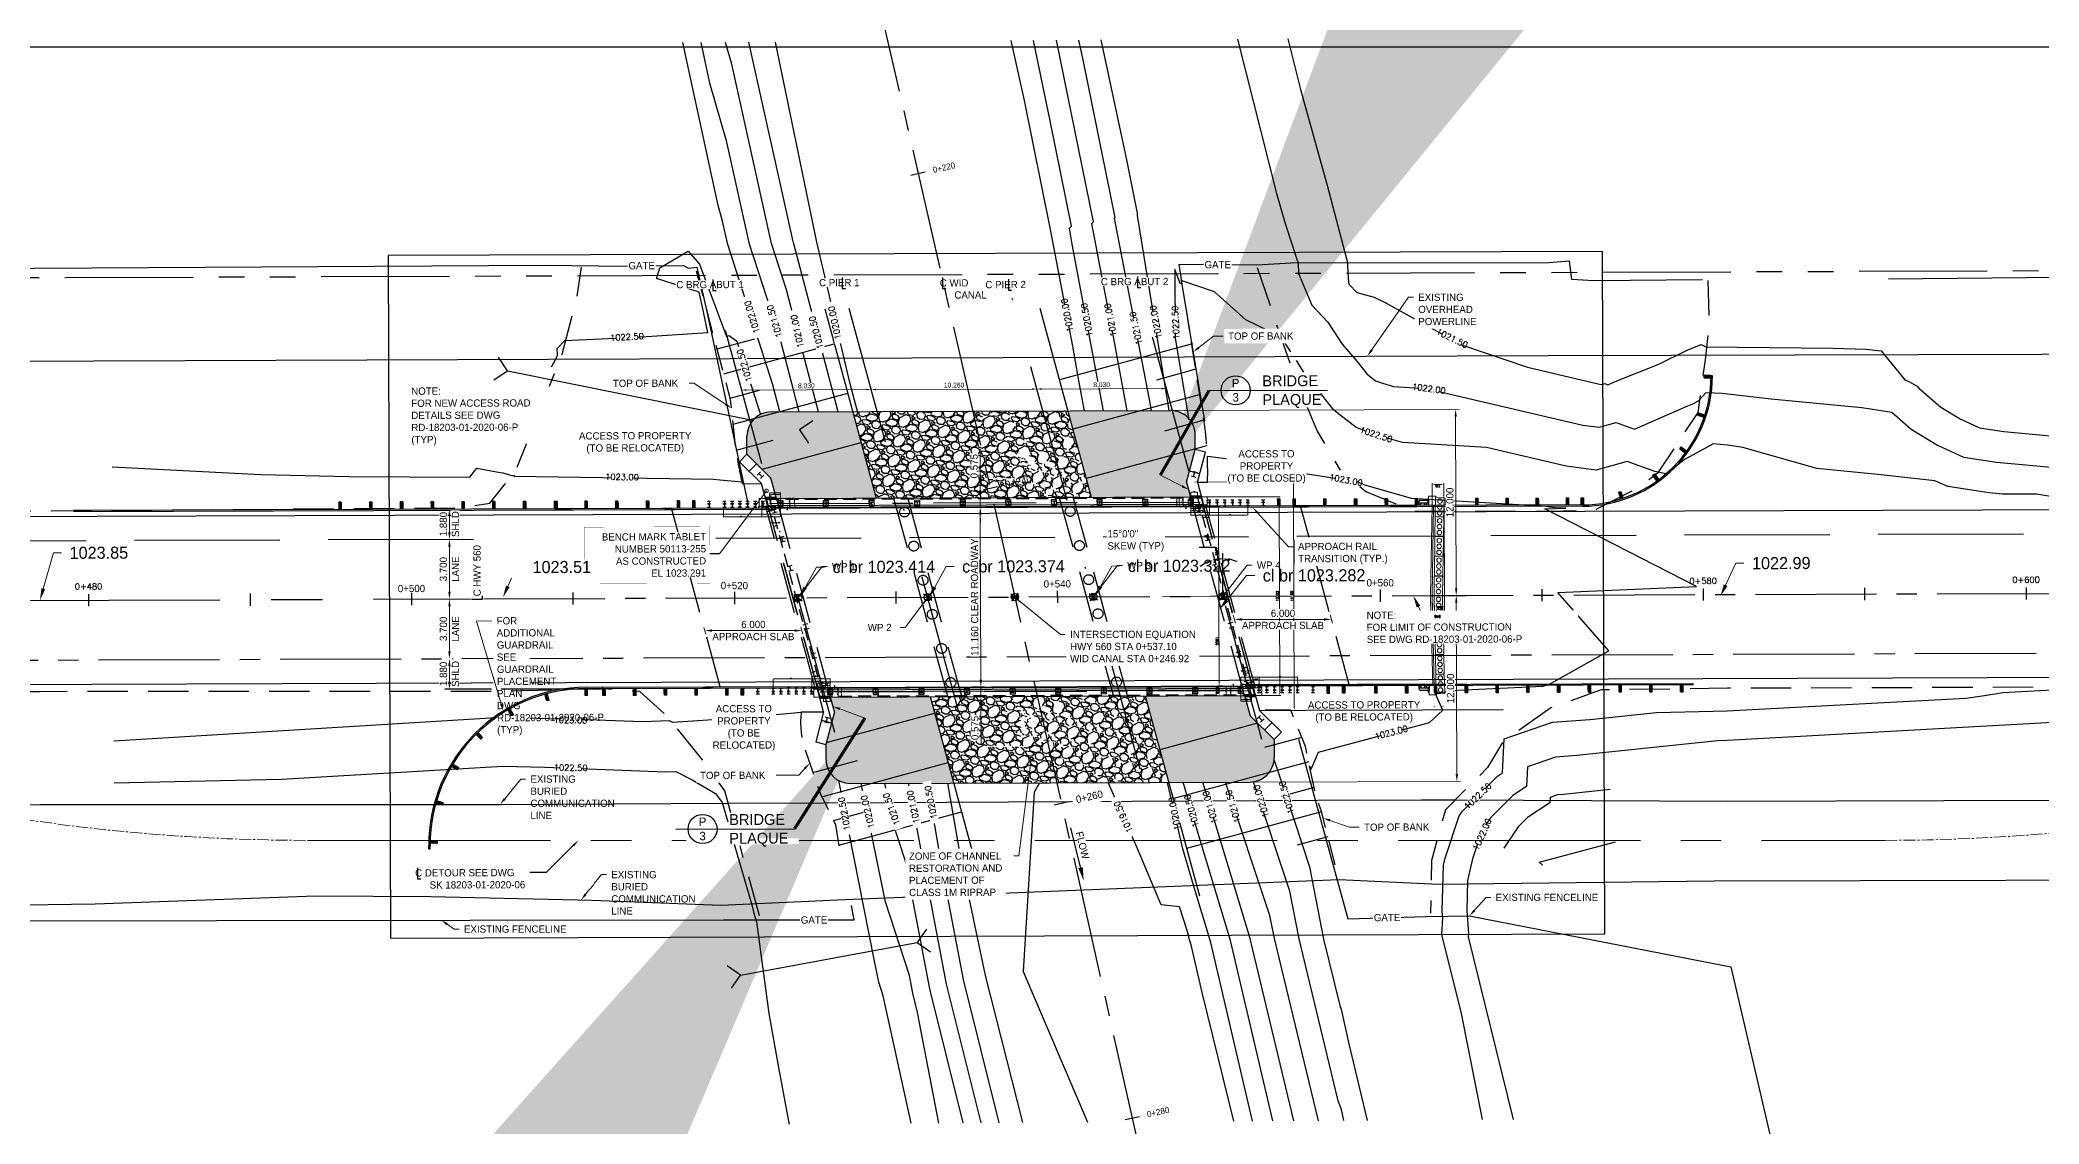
# Model space of a CAD drawing. Header units: metres. Extents: x -16741 to 19994, y 5629700 to 5668838.
# Drawn here: x 16653.7 to 16777.5, y 5649236.8 to 5649304 of the extents above; entities that cross this region are included whole.
import ezdxf
from ezdxf import colors
from ezdxf.entities.mleader import LeaderData, LeaderLine
from ezdxf.enums import TextEntityAlignment as Align
from ezdxf.math import Vec2, Vec3

# ---------------------------------------------------------------- set-up
doc = ezdxf.new("R2010")
doc.units = ezdxf.units.M
for name, pattern in [('CB178108 - Hwy 560 Bridge Replacement Linework$0$CENTERX2', [101.6, 63.5, -12.7, 12.7, -12.7]), ('CB178108 - Hwy 560 Bridge Replacement Linework$0$HIDDEN2', [4.7625, 3.175, -1.5875]), ('CENTER2', [1.125, 0.75, -0.125, 0.125, -0.125]), ('CENTERX2', [101.6, 63.5, -12.7, 12.7, -12.7]), ('DGN Style 4', [17.145521, 8.572761, -4.28638, 0, -4.28638]), ('Existing Highway 560 (Glenmore Tr) Surface$0$DGN Style 3', [12, 9, -3]), ('HIDDEN', [0.375, 0.25, -0.125]), ('HIDDEN2', [4.7625, 3.175, -1.5875]), ('PHANTOM', [63.5, 31.75, -6.35, 6.35, -6.35, 6.35, -6.35])]:
    doc.linetypes.add(name, pattern=pattern)
for name, color, linetype in [('_BL SHLD', 253, 'HIDDEN'), ('C-ROAD-CNTR', 1, 'CENTER2'), ('C-TOPO-MAJR', 252, 'Continuous'), ('C-TOPO-MINR', 253, 'Continuous'), ('CB178108 - Hwy 560 Bridge Replacement Linework$0$S-BR-BRIDGERAIL', 139, 'Continuous'), ('CB178108 - Hwy 560 Bridge Replacement Linework$0$S-BR-CEN', 1, 'CB178108 - Hwy 560 Bridge Replacement Linework$0$CENTERX2'), ('CB178108 - Hwy 560 Bridge Replacement Linework$0$S-BR-DECK', 2, 'Continuous'), ('CB178108 - Hwy 560 Bridge Replacement Linework$0$S-BR-DIM', 1, 'Continuous'), ('CB178108 - Hwy 560 Bridge Replacement Linework$0$S-BR-POST', 139, 'Continuous'), ('CB178108 - Hwy 560 Bridge Replacement Linework$0$S-BR-PRECAST', 21, 'Continuous'), ('Existing Highway 560 (Glenmore Tr) Surface$0$S-RD-CUL', 8, 'Continuous'), ('Existing Highway 560 (Glenmore Tr) Surface$0$S-RD-EOP', 64, 'Continuous'), ('Existing Highway 560 (Glenmore Tr) Surface$0$S-RD-WPT', 7, 'Existing Highway 560 (Glenmore Tr) Surface$0$DGN Style 3'), ('Existing Highway 560 (Glenmore Tr) Surface$0$S-SF-FEN', 8, 'Existing Highway 560 (Glenmore Tr) Surface$0$FENC-BARB'), ('Existing Highway 560 (Glenmore Tr) Surface$0$S-UT-FOP', 8, 'Existing Highway 560 (Glenmore Tr) Surface$0$FOPC-UNDR-E'), ('Existing Highway 560 (Glenmore Tr) Surface$0$S-UT-PWR-OHD', 8, 'Existing Highway 560 (Glenmore Tr) Surface$0$POWR-OVHD-E'), ('Existing Highway 560 (Glenmore Tr) Surface$0$S-UT-TPN-BUR', 8, 'Existing Highway 560 (Glenmore Tr) Surface$0$PHON-UNDR-E'), ('G-AN-LIN-WT3', 2, 'Continuous'), ('G-AN-TXT-WT3', 4, 'Continuous'), ('G-TB-TXT-WT2', 2, 'Continuous'), ('S-BR-ABUT', 21, 'Continuous'), ('S-BR-ABUTMENT-HDD-THIN', 67, 'HIDDEN2'), ('S-BR-ACCESS-ROAD', 1, 'HIDDEN2'), ('S-BR-ANNO', 2, 'Continuous'), ('S-BR-BRIDGERAIL', 139, 'Continuous'), ('S-BR-CANAL', 2, 'Continuous'), ('S-BR-CEN', 1, 'CENTERX2'), ('S-BR-DECK', 2, 'Continuous'), ('S-BR-DIM', 1, 'Continuous'), ('S-BR-PIER', 21, 'Continuous'), ('S-BR-PIER-HDD', 67, 'HIDDEN2'), ('S-BR-PILE-HDD', 21, 'HIDDEN2'), ('S-BR-POST', 139, 'Continuous'), ('S-BR-PRECAST', 21, 'Continuous'), ('S-BR-RIP-RAP', 252, 'Continuous'), ('S-BR-SIDESLOPE', 21, 'Continuous'), ('S-BR-SLOPE', 51, 'Continuous'), ('S-BR-TEXT', 2, 'Continuous'), ('S-BR-WIPEOUT', 8, 'Continuous')]:
    doc.layers.add(name, color=color, linetype=linetype)
for name, color, linetype, lineweight in [('CB178108 - Hwy 560 Bridge Replacement Linework$0$G-AN-TXT', 40, 'Continuous', 40), ('S-BR-CEN-DGN4', 1, 'DGN Style 4', 30), ('Z-CV3D-ALIG-CNTR', 145, 'CENTER2', 18)]:
    doc.layers.add(name, color=color, linetype=linetype, lineweight=lineweight)
for name, color, linetype, plot in [('G-TB-VPORTS', 8, 'Continuous', False), ('S-BR-ELEVATIONS-NPLOT', 8, 'Continuous', False), ('S-BR-NPLOT', 250, 'Continuous', False), ('S-BR-SPOTELEVNPLOT', 250, 'Continuous', False)]:
    doc.layers.add(name, color=color, linetype=linetype, plot=plot)
doc.styles.add('AT Text Standard', font='simplex.shx', dxfattribs={"oblique": 1e-05, "height": 3})
doc.styles.add('AT_Font_Prop_3.0', font='font005.shx', dxfattribs={"height": 3})
doc.styles.add('AT_Font_Prop_3.5', font='font005.shx', dxfattribs={"height": 3.5})
doc.styles.add('AT_Font_Prop_4.5', font='font005.shx', dxfattribs={"height": 4.5})
doc.styles.add('Existing Highway 560 (Glenmore Tr) Surface$0$AT_Label', font='font005.shx', dxfattribs={"height": 3.5})
doc.styles.add('Existing Highway 560 (Glenmore Tr) Surface$0$Standard', font='simplex.shx')
doc.linetypes.add('Existing Highway 560 (Glenmore Tr) Surface$0$FENC-BARB', pattern='A,6.35,-2.54,["X",Existing Highway 560 (Glenmore Tr) Surface$0$Standard,S=1.27,R=0,X=-1.27,Y=-0.635],-2.54', length=11.43)
doc.linetypes.add('Existing Highway 560 (Glenmore Tr) Surface$0$FOPC-UNDR-E', pattern='A,10,-3,10,-3,10,-3,10,-3,10,["FB",Existing Highway 560 (Glenmore Tr) Surface$0$AT_Label,S=0.7,R=0,X=1.8,Y=-1.225],0,[1,AT_SHAPES.shx,S=1000,R=0,X=4.1,Y=0],-8.2', length=70.2)
doc.linetypes.add('Existing Highway 560 (Glenmore Tr) Surface$0$PHON-UNDR-E', pattern='A,10,-3,10,-3,10,-3,10,-3,10,["TB",Existing Highway 560 (Glenmore Tr) Surface$0$AT_Label,S=0.7,R=0,X=2,Y=-1.225],0,[1,AT_SHAPES.shx,S=1000,R=0,X=4.1,Y=0],-8.2', length=70.2)
doc.linetypes.add('Existing Highway 560 (Glenmore Tr) Surface$0$POWR-OVHD-E', pattern='A,80,["PO",Existing Highway 560 (Glenmore Tr) Surface$0$AT_Label,S=0.7,R=0,X=2,Y=-1.225],0,[1,AT_SHAPES.shx,S=1000,R=0,X=4.1,Y=0],-8.2', length=88.2)
doc.dimstyles.new('AT Dim Standard (Meters)', dxfattribs={"dimtxt": 3, "dimasz": 3, "dimexe": 1.5, "dimexo": 1.5, "dimgap": 1, "dimtad": 1, "dimdec": 3, "dimzin": 0, "dimdsep": 46, "dimtxsty": 'AT_Font_Prop_3.0', "dimcen": -1.5, "dimclrd": 256, "dimclre": 256, "dimclrt": 2, "dimaunit": 1, "dimadec": 3, "dimazin": 0, "dimtfac": 1, "dimtdec": 3, "dimtmove": 0, "dimatfit": 3, "dimfxl": 1, "dimtfill": 1, "dimtolj": 1, "dimtzin": 0, "dimlwd": 15, "dimlwe": 15, "dimarcsym": 0})
doc.dimstyles.new('AT Dim Standard (Millimeters)', dxfattribs={"dimtxt": 3, "dimasz": 3, "dimexe": 1.5, "dimexo": 1.5, "dimgap": 1, "dimtad": 1, "dimdec": 0, "dimlfac": 1000, "dimzin": 0, "dimdsep": 46, "dimtxsty": 'AT Text Standard', "dimcen": -1.5, "dimclrd": 256, "dimclre": 256, "dimclrt": 7, "dimaunit": 1, "dimadec": 3, "dimazin": 0, "dimtfac": 1, "dimtdec": 0, "dimtmove": 0, "dimatfit": 3, "dimfxl": 1, "dimtfill": 1, "dimtolj": 1, "dimtzin": 0, "dimlwd": 15, "dimlwe": 15, "dimarcsym": 0})

msp = doc.modelspace()

# ---------------------------------------------------------------- texts
at = {"layer": 'S-BR-DIM', "color": 2, "lineweight": -3, "char_height": 0.375, "width": 2.17658, "attachment_point": 5, "rotation": 0.198474, "style": 'AT Text Standard'}
for s, insert in [('\\A1;0+580', (16756.7414, 5649270.4726)), ('\\A1;0+600', (16776.7412, 5649270.5419)), ('\\A1;0+480', (16656.742, 5649270.1262))]:
    msp.add_mtext(s, dxfattribs=dict(at, insert=insert))

# ---------------------------------------------------------------- blocks, each defined once
blk = doc.blocks.new('Existing Highway 560 (Glenmore Tr) Surface$0$Culvert')
at = {"flags": 128}
blk.add_lwpolyline([(-3.54, 3.54), (0, 0), (3.54, 3.54)], dxfattribs=at)
blk = doc.blocks.new('HP')
at = {"layer": 'S-BR-PILE-HDD', "ltscale": 0.1}
for p, q in [((-0.15, 0.15), (0.15, 0.15)), ((0, -0.15), (0, 0.15)), ((-0.15, -0.15), (0.15, -0.15))]:
    blk.add_line(p, q, dxfattribs=at)
blk = doc.blocks.new('*D95')
at = {"layer": 'Defpoints', "color": 0, "lineweight": 30}
for p in [(16697.19, 5649282.3), (16705.22, 5649282.33), (16705.22, 5649282.33)]:
    blk.add_point(p, dxfattribs=at)
at = {"layer": 'S-BR-DIM', "lineweight": 15}
for p, q in [((16697.19, 5649282.45), (16697.19, 5649282.45)), ((16697.49, 5649282.3), (16704.92, 5649282.33)), ((16705.22, 5649282.48), (16705.22, 5649282.48))]:
    blk.add_line(p, q, dxfattribs=at)
at = {"layer": 'S-BR-DIM', "lineweight": 30}
for points in [[(16697.49, 5649282.35), (16697.49, 5649282.25), (16697.19, 5649282.3)], [(16704.92, 5649282.38), (16704.92, 5649282.28), (16705.22, 5649282.33)]]:
    blk.add_solid(points, dxfattribs=at)
at = {"layer": 'S-BR-DIM', "color": 2, "lineweight": -3, "insert": (16701.2, 5649282.56), "char_height": 0.3, "attachment_point": 5, "rotation": 0.1985, "style": 'AT_Font_Prop_3.0', "bg_fill": 3, "box_fill_scale": 1.1, "bg_fill_color": 256, "bg_fill_true_color": 13158600, "bg_fill_transparency": 0}
blk.add_mtext('\\A1;8.030', dxfattribs=at)
blk = doc.blocks.new('*D96')
at = {"layer": 'Defpoints', "color": 0, "lineweight": 30}
for p in [(16705.22, 5649282.33), (16715.48, 5649282.36), (16715.48, 5649282.36)]:
    blk.add_point(p, dxfattribs=at)
at = {"layer": 'S-BR-DIM', "lineweight": 15}
for p, q in [((16705.22, 5649282.48), (16705.22, 5649282.48)), ((16705.52, 5649282.33), (16715.18, 5649282.36)), ((16715.48, 5649282.51), (16715.48, 5649282.51))]:
    blk.add_line(p, q, dxfattribs=at)
at = {"layer": 'S-BR-DIM', "lineweight": 30}
for points in [[(16705.52, 5649282.38), (16705.52, 5649282.28), (16705.22, 5649282.33)], [(16715.18, 5649282.41), (16715.18, 5649282.31), (16715.48, 5649282.36)]]:
    blk.add_solid(points, dxfattribs=at)
at = {"layer": 'S-BR-DIM', "color": 2, "lineweight": -3, "insert": (16710.35, 5649282.6), "char_height": 0.3, "attachment_point": 5, "rotation": 0.1985, "style": 'AT_Font_Prop_3.0', "bg_fill": 3, "box_fill_scale": 1.1, "bg_fill_color": 256, "bg_fill_true_color": 13158600, "bg_fill_transparency": 0}
blk.add_mtext('\\A1;10.260', dxfattribs=at)
blk = doc.blocks.new('*D97')
at = {"layer": 'Defpoints', "color": 0, "lineweight": 30}
for p in [(16715.48, 5649282.36), (16723.51, 5649282.39), (16723.51, 5649282.39)]:
    blk.add_point(p, dxfattribs=at)
at = {"layer": 'S-BR-DIM', "lineweight": 15}
blk.add_line((16715.78, 5649282.36), (16723.21, 5649282.39), dxfattribs=at)
at = {"layer": 'S-BR-DIM', "lineweight": 30}
for points in [[(16715.78, 5649282.41), (16715.78, 5649282.31), (16715.48, 5649282.36)], [(16723.21, 5649282.44), (16723.21, 5649282.34), (16723.51, 5649282.39)]]:
    blk.add_solid(points, dxfattribs=at)
at = {"layer": 'S-BR-DIM', "color": 2, "lineweight": -3, "insert": (16719.49, 5649282.63), "char_height": 0.3, "attachment_point": 5, "rotation": 0.1985, "style": 'AT_Font_Prop_3.0', "bg_fill": 3, "box_fill_scale": 1.1, "bg_fill_color": 256, "bg_fill_true_color": 13158600, "bg_fill_transparency": 0}
blk.add_mtext('\\A1;8.030', dxfattribs=at)
blk = doc.blocks.new('_Integral')
at = {"color": 0, "linetype": 'ByBlock', "lineweight": -2}
for centre, start, end in [((0.44, -0.09), 102, 168), ((-0.44, 0.09), 282, 348)]:
    blk.add_arc(centre, 0.454, start, end, dxfattribs=at)
blk = doc.blocks.new('*D112')
at = {"layer": 'Defpoints', "color": 0, "lineweight": 30, "transparency": 16777216}
for p in [(16731.37, 5649276.62), (16725.17, 5649276.59), (16729.17, 5649262.45)]:
    blk.add_point(p, dxfattribs=at)
at = {"layer": 'S-BR-ELEVATIONS-NPLOT', "lineweight": 15, "transparency": 16777216}
for p, q in [((16725.25, 5649276.59), (16731.44, 5649276.62)), ((16731.42, 5649262.61), (16731.37, 5649276.47)), ((16729.24, 5649262.45), (16731.49, 5649262.46))]:
    blk.add_line(p, q, dxfattribs=at)
at = {"layer": 'S-BR-ELEVATIONS-NPLOT', "lineweight": 30, "transparency": 16777216}
for points in [[(16731.34, 5649276.47), (16731.39, 5649276.47), (16731.37, 5649276.62)], [(16731.39, 5649262.61), (16731.44, 5649262.61), (16731.42, 5649262.46)]]:
    blk.add_solid(points, dxfattribs=at)
at = {"layer": 'S-BR-ELEVATIONS-NPLOT', "color": 8, "transparency": 16777216, "insert": (16731.27, 5649269.53), "char_height": 0.15, "attachment_point": 5, "rotation": 90.1985, "style": 'AT Text Standard', "bg_fill": 3, "box_fill_scale": 1.1, "bg_fill_color": 256, "bg_fill_true_color": 13158600, "bg_fill_transparency": 0}
blk.add_mtext('\\A1;14160', dxfattribs=at)
blk = doc.blocks.new('*D113')
at = {"layer": 'S-BR-ELEVATIONS-NPLOT', "lineweight": 15, "transparency": 16777216}
for p, q in [((16728.26, 5649264.88), (16728.12, 5649264.88)), ((16728.33, 5649264.88), (16728.29, 5649264.88))]:
    blk.add_line(p, q, dxfattribs=at)
at = {"layer": 'S-BR-ELEVATIONS-NPLOT', "lineweight": 30, "transparency": 16777216}
for points in [[(16728.29, 5649264.89), (16728.29, 5649264.88), (16728.26, 5649264.88)], [(16728.33, 5649264.89), (16728.33, 5649264.88), (16728.36, 5649264.88)]]:
    blk.add_solid(points, dxfattribs=at)
at = {"layer": 'S-BR-ELEVATIONS-NPLOT', "color": 8, "transparency": 16777216, "insert": (16728.17, 5649264.91), "char_height": 0.03, "attachment_point": 5, "rotation": 0.1985, "style": 'AT Text Standard', "bg_fill": 3, "box_fill_scale": 1.1, "bg_fill_color": 256, "bg_fill_true_color": 13158600, "bg_fill_transparency": 0}
blk.add_mtext('\\A1;100', dxfattribs=at)
at = {"layer": 'Defpoints', "color": 0, "lineweight": 30, "transparency": 16777216}
for p in [(16728.26, 5649264.88), (16728.36, 5649264.88), (16728.36, 5649264.88)]:
    blk.add_point(p, dxfattribs=at)
blk = doc.blocks.new('*D114')
at = {"layer": 'S-BR-ELEVATIONS-NPLOT', "lineweight": 15, "transparency": 16777216}
for p, q in [((16728.39, 5649264.88), (16728.7, 5649264.89)), ((16728.73, 5649264.87), (16728.73, 5649264.87))]:
    blk.add_line(p, q, dxfattribs=at)
at = {"layer": 'S-BR-ELEVATIONS-NPLOT', "lineweight": 30, "transparency": 16777216}
for points in [[(16728.39, 5649264.89), (16728.39, 5649264.88), (16728.36, 5649264.88)], [(16728.7, 5649264.89), (16728.7, 5649264.88), (16728.73, 5649264.89)]]:
    blk.add_solid(points, dxfattribs=at)
at = {"layer": 'S-BR-ELEVATIONS-NPLOT', "color": 8, "transparency": 16777216, "insert": (16728.57, 5649264.91), "char_height": 0.03, "attachment_point": 5, "rotation": 0.1985, "style": 'AT Text Standard', "bg_fill": 3, "box_fill_scale": 1.1, "bg_fill_color": 256, "bg_fill_true_color": 13158600, "bg_fill_transparency": 0}
blk.add_mtext('\\A1;362', dxfattribs=at)
at = {"layer": 'Defpoints', "color": 0, "lineweight": 30, "transparency": 16777216}
for p in [(16728.36, 5649264.88), (16728.73, 5649264.89), (16728.73, 5649264.89)]:
    blk.add_point(p, dxfattribs=at)
blk = doc.blocks.new('*D115')
at = {"layer": 'S-BR-ELEVATIONS-NPLOT', "lineweight": 15, "transparency": 16777216}
blk.add_line((16728.6, 5649264.13), (16728.74, 5649264.16), dxfattribs=at)
at = {"layer": 'S-BR-ELEVATIONS-NPLOT', "lineweight": 30, "transparency": 16777216}
for points in [[(16728.6, 5649264.13), (16728.6, 5649264.12), (16728.57, 5649264.12)], [(16728.73, 5649264.17), (16728.74, 5649264.16), (16728.76, 5649264.17)]]:
    blk.add_solid(points, dxfattribs=at)
at = {"layer": 'S-BR-ELEVATIONS-NPLOT', "color": 8, "transparency": 16777216, "insert": (16728.66, 5649264.17), "char_height": 0.03, "attachment_point": 5, "rotation": 15.1985, "style": 'AT Text Standard', "bg_fill": 3, "box_fill_scale": 1.1, "bg_fill_color": 256, "bg_fill_true_color": 13158600, "bg_fill_transparency": 0}
blk.add_mtext('\\A1;200', dxfattribs=at)
at = {"layer": 'Defpoints', "color": 0, "lineweight": 30, "transparency": 16777216}
for p in [(16728.57, 5649264.12), (16728.76, 5649264.17), (16728.76, 5649264.17)]:
    blk.add_point(p, dxfattribs=at)
blk = doc.blocks.new('*D116')
at = {"layer": 'S-BR-ELEVATIONS-NPLOT', "lineweight": 15, "transparency": 16777216}
blk.add_line((16728.79, 5649264.18), (16728.88, 5649264.2), dxfattribs=at)
at = {"layer": 'S-BR-ELEVATIONS-NPLOT', "lineweight": 30, "transparency": 16777216}
for points in [[(16728.79, 5649264.18), (16728.79, 5649264.18), (16728.76, 5649264.17)], [(16728.88, 5649264.21), (16728.88, 5649264.2), (16728.91, 5649264.21)]]:
    blk.add_solid(points, dxfattribs=at)
at = {"layer": 'S-BR-ELEVATIONS-NPLOT', "color": 8, "transparency": 16777216, "insert": (16728.83, 5649264.22), "char_height": 0.03, "attachment_point": 5, "rotation": 15.1985, "style": 'AT Text Standard', "bg_fill": 3, "box_fill_scale": 1.1, "bg_fill_color": 256, "bg_fill_true_color": 13158600, "bg_fill_transparency": 0}
blk.add_mtext('\\A1;150', dxfattribs=at)
at = {"layer": 'Defpoints', "color": 0, "lineweight": 30, "transparency": 16777216}
for p in [(16728.76, 5649264.17), (16728.91, 5649264.21), (16728.91, 5649264.21)]:
    blk.add_point(p, dxfattribs=at)
blk = doc.blocks.new('*D117')
at = {"layer": 'S-BR-ELEVATIONS-NPLOT', "lineweight": 15, "transparency": 16777216}
for p, q in [((16727.23, 5649263.96), (16727.2, 5649263.96)), ((16727.36, 5649263.36), (16727.2, 5649263.36)), ((16727.21, 5649263.39), (16727.21, 5649263.93))]:
    blk.add_line(p, q, dxfattribs=at)
at = {"layer": 'S-BR-ELEVATIONS-NPLOT', "lineweight": 30, "transparency": 16777216}
for points in [[(16727.21, 5649263.93), (16727.22, 5649263.93), (16727.21, 5649263.96)], [(16727.21, 5649263.39), (16727.22, 5649263.39), (16727.21, 5649263.36)]]:
    blk.add_solid(points, dxfattribs=at)
at = {"layer": 'S-BR-ELEVATIONS-NPLOT', "color": 8, "transparency": 16777216, "insert": (16727.19, 5649263.66), "char_height": 0.03, "attachment_point": 5, "rotation": 90.1985, "style": 'AT Text Standard', "bg_fill": 3, "box_fill_scale": 1.1, "bg_fill_color": 256, "bg_fill_true_color": 13158600, "bg_fill_transparency": 0}
blk.add_mtext('\\A1;600', dxfattribs=at)
at = {"layer": 'Defpoints', "color": 0, "lineweight": 30, "transparency": 16777216}
for p in [(16727.21, 5649263.96), (16727.24, 5649263.96), (16727.37, 5649263.36)]:
    blk.add_point(p, dxfattribs=at)
blk = doc.blocks.new('*D118')
at = {"layer": 'Defpoints', "color": 0, "lineweight": 30, "transparency": 16777216}
for p in [(16723.18, 5649269.51), (16726.74, 5649269.52), (16726.86, 5649263.96)]:
    blk.add_point(p, dxfattribs=at)
at = {"layer": 'S-BR-ELEVATIONS-NPLOT', "lineweight": 15, "transparency": 16777216}
for p, q in [((16723.26, 5649269.51), (16726.82, 5649269.52)), ((16726.76, 5649264.11), (16726.74, 5649269.37)), ((16726.78, 5649263.96), (16726.69, 5649263.96))]:
    blk.add_line(p, q, dxfattribs=at)
at = {"layer": 'S-BR-ELEVATIONS-NPLOT', "lineweight": 30, "transparency": 16777216}
for points in [[(16726.72, 5649269.37), (16726.77, 5649269.37), (16726.74, 5649269.52)], [(16726.74, 5649264.11), (16726.79, 5649264.11), (16726.76, 5649263.96)]]:
    blk.add_solid(points, dxfattribs=at)
at = {"layer": 'S-BR-ELEVATIONS-NPLOT', "color": 8, "transparency": 16777216, "insert": (16726.63, 5649266.74), "char_height": 0.15, "attachment_point": 5, "rotation": 90.1985, "style": 'AT Text Standard', "bg_fill": 3, "box_fill_scale": 1.1, "bg_fill_color": 256, "bg_fill_true_color": 13158600, "bg_fill_transparency": 0}
blk.add_mtext('\\A1;5561', dxfattribs=at)
blk = doc.blocks.new('*D119')
at = {"layer": 'Defpoints', "color": 0, "lineweight": 30, "transparency": 16777216}
for p in [(16725.64, 5649275.68), (16730.47, 5649275.69), (16728.98, 5649263.37)]:
    blk.add_point(p, dxfattribs=at)
at = {"layer": 'S-BR-ELEVATIONS-NPLOT', "lineweight": 15, "transparency": 16777216}
for p, q in [((16725.71, 5649275.68), (16730.55, 5649275.69)), ((16730.52, 5649263.52), (16730.48, 5649275.54)), ((16729.06, 5649263.37), (16730.59, 5649263.37))]:
    blk.add_line(p, q, dxfattribs=at)
at = {"layer": 'S-BR-ELEVATIONS-NPLOT', "lineweight": 30, "transparency": 16777216}
for points in [[(16730.45, 5649275.54), (16730.5, 5649275.54), (16730.47, 5649275.69)], [(16730.49, 5649263.52), (16730.54, 5649263.52), (16730.52, 5649263.37)]]:
    blk.add_solid(points, dxfattribs=at)
at = {"layer": 'S-BR-ELEVATIONS-NPLOT', "color": 8, "transparency": 16777216, "insert": (16730.37, 5649269.53), "char_height": 0.15, "attachment_point": 5, "rotation": 90.1985, "style": 'AT Text Standard', "bg_fill": 3, "box_fill_scale": 1.1, "bg_fill_color": 256, "bg_fill_true_color": 13158600, "bg_fill_transparency": 0}
blk.add_mtext('\\A1;12322', dxfattribs=at)
blk = doc.blocks.new('*D120')
at = {"layer": 'S-BR-ELEVATIONS-NPLOT', "lineweight": 15, "transparency": 16777216}
for p, q in [((16724.29, 5649275.67), (16724.13, 5649275.67)), ((16724.15, 5649275.64), (16724.15, 5649275.12)), ((16724.17, 5649275.09), (16724.13, 5649275.09))]:
    blk.add_line(p, q, dxfattribs=at)
at = {"layer": 'S-BR-ELEVATIONS-NPLOT', "lineweight": 30, "transparency": 16777216}
for points in [[(16724.14, 5649275.64), (16724.15, 5649275.64), (16724.15, 5649275.67)], [(16724.14, 5649275.12), (16724.15, 5649275.12), (16724.15, 5649275.09)]]:
    blk.add_solid(points, dxfattribs=at)
at = {"layer": 'S-BR-ELEVATIONS-NPLOT', "color": 8, "transparency": 16777216, "insert": (16724.12, 5649275.37), "char_height": 0.03, "attachment_point": 5, "rotation": 90.1985, "style": 'AT Text Standard', "bg_fill": 3, "box_fill_scale": 1.1, "bg_fill_color": 256, "bg_fill_true_color": 13158600, "bg_fill_transparency": 0}
blk.add_mtext('\\A1;581', dxfattribs=at)
at = {"layer": 'Defpoints', "color": 0, "lineweight": 30, "transparency": 16777216}
for p in [(16724.3, 5649275.67), (16724.15, 5649275.09), (16724.18, 5649275.09)]:
    blk.add_point(p, dxfattribs=at)
blk = doc.blocks.new('*D121')
at = {"layer": 'Defpoints', "color": 0, "lineweight": 30, "transparency": 16777216}
for p in [(16726.04, 5649275.09), (16723.18, 5649269.51), (16726.74, 5649269.52)]:
    blk.add_point(p, dxfattribs=at)
at = {"layer": 'S-BR-ELEVATIONS-NPLOT', "lineweight": 15, "transparency": 16777216}
for p, q in [((16726.12, 5649275.09), (16726.8, 5649275.1)), ((16726.72, 5649274.95), (16726.74, 5649269.67)), ((16723.26, 5649269.51), (16726.82, 5649269.52))]:
    blk.add_line(p, q, dxfattribs=at)
at = {"layer": 'S-BR-ELEVATIONS-NPLOT', "lineweight": 30, "transparency": 16777216}
for points in [[(16726.7, 5649274.95), (16726.75, 5649274.95), (16726.72, 5649275.1)], [(16726.72, 5649269.67), (16726.77, 5649269.67), (16726.74, 5649269.52)]]:
    blk.add_solid(points, dxfattribs=at)
at = {"layer": 'S-BR-ELEVATIONS-NPLOT', "color": 8, "transparency": 16777216, "insert": (16726.61, 5649272.31), "char_height": 0.15, "attachment_point": 5, "rotation": 90.1985, "style": 'AT Text Standard', "bg_fill": 3, "box_fill_scale": 1.1, "bg_fill_color": 256, "bg_fill_true_color": 13158600, "bg_fill_transparency": 0}
blk.add_mtext('\\A1;5577', dxfattribs=at)
blk = doc.blocks.new('*D122')
at = {"layer": 'S-BR-ELEVATIONS-NPLOT', "lineweight": 15, "transparency": 16777216}
for p, q in [((16728.1, 5649264.13), (16728.1, 5649264.51)), ((16728.13, 5649264.5), (16729.21, 5649264.5)), ((16729.25, 5649264.13), (16729.24, 5649264.52))]:
    blk.add_line(p, q, dxfattribs=at)
at = {"layer": 'S-BR-ELEVATIONS-NPLOT', "lineweight": 30, "transparency": 16777216}
for points in [[(16728.13, 5649264.5), (16728.13, 5649264.49), (16728.1, 5649264.5)], [(16729.21, 5649264.51), (16729.21, 5649264.5), (16729.24, 5649264.5)]]:
    blk.add_solid(points, dxfattribs=at)
at = {"layer": 'S-BR-ELEVATIONS-NPLOT', "color": 8, "transparency": 16777216, "insert": (16728.65, 5649264.53), "char_height": 0.03, "attachment_point": 5, "rotation": 0.1985, "style": 'AT Text Standard', "bg_fill": 3, "box_fill_scale": 1.1, "bg_fill_color": 256, "bg_fill_true_color": 13158600, "bg_fill_transparency": 0}
blk.add_mtext('\\A1;1145', dxfattribs=at)
at = {"layer": 'Defpoints', "color": 0, "lineweight": 30, "transparency": 16777216}
for p in [(16729.24, 5649264.5), (16728.1, 5649264.12), (16729.25, 5649264.12)]:
    blk.add_point(p, dxfattribs=at)
blk = doc.blocks.new('*D123')
at = {"layer": 'Defpoints', "color": 0, "lineweight": 30, "transparency": 16777216}
for p in [(16731.62, 5649264.51), (16729.25, 5649263.92), (16731.63, 5649263.93)]:
    blk.add_point(p, dxfattribs=at)
at = {"layer": 'S-BR-ELEVATIONS-NPLOT', "lineweight": 15, "transparency": 16777216}
for p, q in [((16729.25, 5649263.93), (16729.24, 5649264.52)), ((16729.27, 5649264.5), (16731.59, 5649264.51)), ((16731.63, 5649263.94), (16731.62, 5649264.53))]:
    blk.add_line(p, q, dxfattribs=at)
at = {"layer": 'S-BR-ELEVATIONS-NPLOT', "lineweight": 30, "transparency": 16777216}
for points in [[(16729.27, 5649264.51), (16729.27, 5649264.5), (16729.24, 5649264.5)], [(16731.59, 5649264.52), (16731.59, 5649264.51), (16731.62, 5649264.51)]]:
    blk.add_solid(points, dxfattribs=at)
at = {"layer": 'S-BR-ELEVATIONS-NPLOT', "color": 8, "transparency": 16777216, "insert": (16730.53, 5649264.53), "char_height": 0.03, "attachment_point": 5, "rotation": 0.1985, "style": 'AT Text Standard', "bg_fill": 3, "box_fill_scale": 1.1, "bg_fill_color": 256, "bg_fill_true_color": 13158600, "bg_fill_transparency": 0}
blk.add_mtext('\\A1;2380', dxfattribs=at)
blk = doc.blocks.new('*D124')
at = {"layer": 'S-BR-ELEVATIONS-NPLOT', "lineweight": 15, "transparency": 16777216}
for p, q in [((16727.52, 5649263.68), (16727.49, 5649263.68)), ((16727.65, 5649263.36), (16727.49, 5649263.36)), ((16727.5, 5649263.39), (16727.5, 5649263.65))]:
    blk.add_line(p, q, dxfattribs=at)
at = {"layer": 'S-BR-ELEVATIONS-NPLOT', "lineweight": 30, "transparency": 16777216}
for points in [[(16727.5, 5649263.65), (16727.51, 5649263.65), (16727.5, 5649263.68)], [(16727.5, 5649263.39), (16727.51, 5649263.39), (16727.5, 5649263.36)]]:
    blk.add_solid(points, dxfattribs=at)
at = {"layer": 'S-BR-ELEVATIONS-NPLOT', "color": 8, "transparency": 16777216, "insert": (16727.48, 5649263.55), "char_height": 0.03, "attachment_point": 5, "rotation": 90.1985, "style": 'AT Text Standard', "bg_fill": 3, "box_fill_scale": 1.1, "bg_fill_color": 256, "bg_fill_true_color": 13158600, "bg_fill_transparency": 0}
blk.add_mtext('\\A1;320', dxfattribs=at)
at = {"layer": 'Defpoints', "color": 0, "lineweight": 30, "transparency": 16777216}
for p in [(16727.5, 5649263.68), (16727.53, 5649263.68), (16727.66, 5649263.36)]:
    blk.add_point(p, dxfattribs=at)
blk = doc.blocks.new('*D125')
at = {"layer": 'S-BR-ELEVATIONS-NPLOT', "lineweight": 15, "transparency": 16777216}
for p, q in [((16727.52, 5649263.96), (16727.49, 5649263.96)), ((16727.65, 5649263.68), (16727.49, 5649263.68)), ((16727.5, 5649263.71), (16727.5, 5649263.93))]:
    blk.add_line(p, q, dxfattribs=at)
at = {"layer": 'S-BR-ELEVATIONS-NPLOT', "lineweight": 30, "transparency": 16777216}
for points in [[(16727.5, 5649263.93), (16727.51, 5649263.93), (16727.5, 5649263.96)], [(16727.5, 5649263.71), (16727.51, 5649263.71), (16727.5, 5649263.68)]]:
    blk.add_solid(points, dxfattribs=at)
at = {"layer": 'S-BR-ELEVATIONS-NPLOT', "color": 8, "transparency": 16777216, "insert": (16727.48, 5649263.82), "char_height": 0.03, "attachment_point": 5, "rotation": 90.1985, "style": 'AT Text Standard', "bg_fill": 3, "box_fill_scale": 1.1, "bg_fill_color": 256, "bg_fill_true_color": 13158600, "bg_fill_transparency": 0}
blk.add_mtext('\\A1;280', dxfattribs=at)
at = {"layer": 'Defpoints', "color": 0, "lineweight": 30, "transparency": 16777216}
for p in [(16727.5, 5649263.96), (16727.53, 5649263.96), (16727.66, 5649263.68)]:
    blk.add_point(p, dxfattribs=at)
blk = doc.blocks.new('*D126')
at = {"layer": 'S-BR-ELEVATIONS-NPLOT', "lineweight": 15, "transparency": 16777216}
for p, q in [((16727.67, 5649263.96), (16727.63, 5649263.96)), ((16727.79, 5649263.92), (16727.63, 5649263.92)), ((16727.65, 5649263.99), (16727.65, 5649264.09)), ((16727.65, 5649263.92), (16727.65, 5649263.96)), ((16727.65, 5649263.89), (16727.65, 5649263.86))]:
    blk.add_line(p, q, dxfattribs=at)
at = {"layer": 'S-BR-ELEVATIONS-NPLOT', "lineweight": 30, "transparency": 16777216}
for points in [[(16727.64, 5649263.99), (16727.65, 5649263.99), (16727.65, 5649263.96)], [(16727.64, 5649263.89), (16727.65, 5649263.89), (16727.65, 5649263.92)]]:
    blk.add_solid(points, dxfattribs=at)
at = {"layer": 'S-BR-ELEVATIONS-NPLOT', "color": 8, "transparency": 16777216, "insert": (16727.62, 5649264.06), "char_height": 0.03, "attachment_point": 5, "rotation": 90.1985, "style": 'AT Text Standard', "bg_fill": 3, "box_fill_scale": 1.1, "bg_fill_color": 256, "bg_fill_true_color": 13158600, "bg_fill_transparency": 0}
blk.add_mtext('\\A1;45', dxfattribs=at)
at = {"layer": 'Defpoints', "color": 0, "lineweight": 30, "transparency": 16777216}
for p in [(16727.65, 5649263.96), (16727.68, 5649263.96), (16727.81, 5649263.92)]:
    blk.add_point(p, dxfattribs=at)
blk = doc.blocks.new('*D127')
at = {"layer": 'S-BR-ELEVATIONS-NPLOT', "lineweight": 15, "transparency": 16777216}
blk.add_line((16728.25, 5649265.04), (16728.49, 5649265.11), dxfattribs=at)
at = {"layer": 'S-BR-ELEVATIONS-NPLOT', "lineweight": 30, "transparency": 16777216}
for points in [[(16728.25, 5649265.05), (16728.25, 5649265.04), (16728.22, 5649265.03)], [(16728.49, 5649265.11), (16728.49, 5649265.1), (16728.52, 5649265.11)]]:
    blk.add_solid(points, dxfattribs=at)
at = {"layer": 'S-BR-ELEVATIONS-NPLOT', "color": 8, "transparency": 16777216, "insert": (16728.36, 5649265.1), "char_height": 0.03, "attachment_point": 5, "rotation": 15.1985, "style": 'AT Text Standard', "bg_fill": 3, "box_fill_scale": 1.1, "bg_fill_color": 256, "bg_fill_true_color": 13158600, "bg_fill_transparency": 0}
blk.add_mtext('\\A1;307', dxfattribs=at)
at = {"layer": 'Defpoints', "color": 0, "lineweight": 30, "transparency": 16777216}
for p in [(16728.22, 5649265.03), (16728.52, 5649265.11), (16728.52, 5649265.11)]:
    blk.add_point(p, dxfattribs=at)
blk = doc.blocks.new('*D241')
at = {"layer": 'S-BR-ELEVATIONS-NPLOT', "lineweight": 15, "transparency": 16777216}
for p, q in [((16727, 5649263.96), (16726.69, 5649263.96)), ((16726.78, 5649263.36), (16726.69, 5649263.36)), ((16726.76, 5649263.51), (16726.76, 5649263.81))]:
    blk.add_line(p, q, dxfattribs=at)
at = {"layer": 'S-BR-ELEVATIONS-NPLOT', "lineweight": 30, "transparency": 16777216}
for points in [[(16726.74, 5649263.81), (16726.79, 5649263.81), (16726.76, 5649263.96)], [(16726.74, 5649263.51), (16726.79, 5649263.51), (16726.76, 5649263.36)]]:
    blk.add_solid(points, dxfattribs=at)
at = {"layer": 'S-BR-ELEVATIONS-NPLOT', "color": 8, "transparency": 16777216, "insert": (16726.64, 5649263.66), "char_height": 0.15, "attachment_point": 5, "rotation": 90.1985, "style": 'AT Text Standard', "bg_fill": 3, "box_fill_scale": 1.1, "bg_fill_color": 256, "bg_fill_true_color": 13158600, "bg_fill_transparency": 0}
blk.add_mtext('\\A1;600', dxfattribs=at)
at = {"layer": 'Defpoints', "color": 0, "lineweight": 30, "transparency": 16777216}
for p in [(16726.76, 5649263.96), (16726.86, 5649263.36), (16727.07, 5649263.96)]:
    blk.add_point(p, dxfattribs=at)
blk = doc.blocks.new('*D242')
at = {"layer": 'S-BR-ELEVATIONS-NPLOT', "lineweight": 15, "transparency": 16777216}
for p, q in [((16728.87, 5649263.85), (16729.43, 5649263.85)), ((16729, 5649263.37), (16729.43, 5649263.37)), ((16729.41, 5649263.4), (16729.41, 5649263.82))]:
    blk.add_line(p, q, dxfattribs=at)
at = {"layer": 'S-BR-ELEVATIONS-NPLOT', "lineweight": 30, "transparency": 16777216}
for points in [[(16729.41, 5649263.82), (16729.42, 5649263.82), (16729.41, 5649263.85)], [(16729.41, 5649263.4), (16729.42, 5649263.4), (16729.41, 5649263.37)]]:
    blk.add_solid(points, dxfattribs=at)
at = {"layer": 'S-BR-ELEVATIONS-NPLOT', "color": 8, "transparency": 16777216, "insert": (16729.39, 5649263.61), "char_height": 0.03, "attachment_point": 5, "rotation": 90.1985, "style": 'AT Text Standard', "bg_fill": 3, "box_fill_scale": 1.1, "bg_fill_color": 256, "bg_fill_true_color": 13158600, "bg_fill_transparency": 0}
blk.add_mtext('\\A1;485', dxfattribs=at)
at = {"layer": 'Defpoints', "color": 0, "lineweight": 30, "transparency": 16777216}
for p in [(16728.85, 5649263.85), (16728.98, 5649263.37), (16729.41, 5649263.85)]:
    blk.add_point(p, dxfattribs=at)
blk = doc.blocks.new('*D243')
at = {"layer": 'S-BR-ELEVATIONS-NPLOT', "lineweight": 15, "transparency": 16777216}
for p, q in [((16728.39, 5649263.98), (16728.39, 5649264.07)), ((16728.42, 5649264.05), (16728.82, 5649264.05)), ((16728.85, 5649263.87), (16728.85, 5649264.07))]:
    blk.add_line(p, q, dxfattribs=at)
at = {"layer": 'S-BR-ELEVATIONS-NPLOT', "lineweight": 30, "transparency": 16777216}
for points in [[(16728.42, 5649264.06), (16728.42, 5649264.05), (16728.39, 5649264.05)], [(16728.82, 5649264.06), (16728.82, 5649264.05), (16728.85, 5649264.05)]]:
    blk.add_solid(points, dxfattribs=at)
at = {"layer": 'S-BR-ELEVATIONS-NPLOT', "color": 8, "transparency": 16777216, "insert": (16728.57, 5649264.08), "char_height": 0.03, "attachment_point": 5, "rotation": 0.1985, "style": 'AT Text Standard', "bg_fill": 3, "box_fill_scale": 1.1, "bg_fill_color": 256, "bg_fill_true_color": 13158600, "bg_fill_transparency": 0}
blk.add_mtext('\\A1;460', dxfattribs=at)
at = {"layer": 'Defpoints', "color": 0, "lineweight": 30, "transparency": 16777216}
for p in [(16728.39, 5649263.96), (16728.85, 5649264.05), (16728.85, 5649263.85)]:
    blk.add_point(p, dxfattribs=at)
blk = doc.blocks.new('*D244')
at = {"layer": 'S-BR-ELEVATIONS-NPLOT', "lineweight": 15, "transparency": 16777216}
for p, q in [((16728.1, 5649263.83), (16728.1, 5649264.07)), ((16728.13, 5649264.05), (16728.36, 5649264.05)), ((16728.39, 5649263.98), (16728.39, 5649264.07))]:
    blk.add_line(p, q, dxfattribs=at)
at = {"layer": 'S-BR-ELEVATIONS-NPLOT', "lineweight": 30, "transparency": 16777216}
for points in [[(16728.13, 5649264.06), (16728.13, 5649264.05), (16728.1, 5649264.05)], [(16728.36, 5649264.06), (16728.36, 5649264.05), (16728.39, 5649264.05)]]:
    blk.add_solid(points, dxfattribs=at)
at = {"layer": 'S-BR-ELEVATIONS-NPLOT', "color": 8, "transparency": 16777216, "insert": (16728.25, 5649264.08), "char_height": 0.03, "attachment_point": 5, "rotation": 0.1985, "style": 'AT Text Standard', "bg_fill": 3, "box_fill_scale": 1.1, "bg_fill_color": 256, "bg_fill_true_color": 13158600, "bg_fill_transparency": 0}
blk.add_mtext('\\A1;295', dxfattribs=at)
at = {"layer": 'Defpoints', "color": 0, "lineweight": 30, "transparency": 16777216}
for p in [(16728.1, 5649263.81), (16728.39, 5649264.05), (16728.39, 5649263.96)]:
    blk.add_point(p, dxfattribs=at)
blk = doc.blocks.new('*D245')
at = {"layer": 'S-BR-ELEVATIONS-NPLOT', "lineweight": 15, "transparency": 16777216}
for p, q in [((16728.1, 5649263.6), (16728.1, 5649263.11)), ((16728.13, 5649263.13), (16728.66, 5649263.13)), ((16728.69, 5649263.67), (16728.69, 5649263.11))]:
    blk.add_line(p, q, dxfattribs=at)
at = {"layer": 'S-BR-ELEVATIONS-NPLOT', "lineweight": 30, "transparency": 16777216}
for points in [[(16728.13, 5649263.13), (16728.13, 5649263.12), (16728.1, 5649263.13)], [(16728.66, 5649263.13), (16728.66, 5649263.12), (16728.69, 5649263.13)]]:
    blk.add_solid(points, dxfattribs=at)
at = {"layer": 'S-BR-ELEVATIONS-NPLOT', "color": 8, "transparency": 16777216, "insert": (16728.47, 5649263.15), "char_height": 0.03, "attachment_point": 5, "rotation": 0.1985, "style": 'AT Text Standard', "bg_fill": 3, "box_fill_scale": 1.1, "bg_fill_color": 256, "bg_fill_true_color": 13158600, "bg_fill_transparency": 0}
blk.add_mtext('\\A1;592', dxfattribs=at)
at = {"layer": 'Defpoints', "color": 0, "lineweight": 30, "transparency": 16777216}
for p in [(16728.1, 5649263.61), (16728.69, 5649263.69), (16728.69, 5649263.13)]:
    blk.add_point(p, dxfattribs=at)
blk = doc.blocks.new('*D246')
at = {"layer": 'S-BR-ELEVATIONS-NPLOT', "lineweight": 15, "transparency": 16777216}
for p, q in [((16728.1, 5649263.5), (16728.1, 5649263.01)), ((16728.13, 5649263.03), (16728.75, 5649263.03)), ((16728.78, 5649263.35), (16728.78, 5649263.02))]:
    blk.add_line(p, q, dxfattribs=at)
at = {"layer": 'S-BR-ELEVATIONS-NPLOT', "lineweight": 30, "transparency": 16777216}
for points in [[(16728.13, 5649263.03), (16728.13, 5649263.02), (16728.1, 5649263.03)], [(16728.75, 5649263.04), (16728.75, 5649263.03), (16728.78, 5649263.03)]]:
    blk.add_solid(points, dxfattribs=at)
at = {"layer": 'S-BR-ELEVATIONS-NPLOT', "color": 8, "transparency": 16777216, "insert": (16728.47, 5649263.06), "char_height": 0.03, "attachment_point": 5, "rotation": 0.1985, "style": 'AT Text Standard', "bg_fill": 3, "box_fill_scale": 1.1, "bg_fill_color": 256, "bg_fill_true_color": 13158600, "bg_fill_transparency": 0}
blk.add_mtext('\\A1;678', dxfattribs=at)
at = {"layer": 'Defpoints', "color": 0, "lineweight": 30, "transparency": 16777216}
for p in [(16728.1, 5649263.52), (16728.78, 5649263.37), (16728.78, 5649263.03)]:
    blk.add_point(p, dxfattribs=at)
blk = doc.blocks.new('*D247')
at = {"layer": 'Defpoints', "color": 0, "lineweight": 30, "transparency": 16777216}
blk.add_point((16728.39, 5649263.96), dxfattribs=at)
at = {"layer": 'S-BR-ELEVATIONS-NPLOT', "lineweight": 15, "transparency": 16777216}
for p, q in [((16728.41, 5649263.96), (16729.43, 5649263.97)), ((16728.87, 5649263.85), (16729.43, 5649263.85)), ((16729.41, 5649263.88), (16729.41, 5649263.94))]:
    blk.add_line(p, q, dxfattribs=at)
at = {"layer": 'S-BR-ELEVATIONS-NPLOT', "lineweight": 30, "transparency": 16777216}
for points in [[(16729.41, 5649263.94), (16729.42, 5649263.94), (16729.41, 5649263.97)], [(16729.41, 5649263.88), (16729.42, 5649263.88), (16729.41, 5649263.85)]]:
    blk.add_solid(points, dxfattribs=at)
at = {"layer": 'S-BR-ELEVATIONS-NPLOT', "color": 8, "transparency": 16777216, "insert": (16729.39, 5649263.91), "char_height": 0.03, "attachment_point": 5, "rotation": 90.1985, "style": 'AT Text Standard', "bg_fill": 3, "box_fill_scale": 1.1, "bg_fill_color": 256, "bg_fill_true_color": 13158600, "bg_fill_transparency": 0}
blk.add_mtext('\\A1;115', dxfattribs=at)
at = {"layer": 'Defpoints', "color": 0, "lineweight": 30, "transparency": 16777216}
for p in [(16728.85, 5649263.85), (16729.41, 5649263.97)]:
    blk.add_point(p, dxfattribs=at)
blk = doc.blocks.new('*D252')
at = {"layer": 'S-BR-ELEVATIONS-NPLOT', "lineweight": 15, "transparency": 16777216}
for p, q in [((16703.4, 5649263.88), (16703.37, 5649263.88)), ((16703.53, 5649263.28), (16703.37, 5649263.28)), ((16703.38, 5649263.31), (16703.38, 5649263.85))]:
    blk.add_line(p, q, dxfattribs=at)
at = {"layer": 'S-BR-ELEVATIONS-NPLOT', "lineweight": 30, "transparency": 16777216}
for points in [[(16703.38, 5649263.85), (16703.39, 5649263.85), (16703.38, 5649263.88)], [(16703.38, 5649263.31), (16703.39, 5649263.31), (16703.38, 5649263.28)]]:
    blk.add_solid(points, dxfattribs=at)
at = {"layer": 'S-BR-ELEVATIONS-NPLOT', "color": 8, "transparency": 16777216, "insert": (16703.36, 5649263.58), "char_height": 0.03, "attachment_point": 5, "rotation": 90.1985, "style": 'AT Text Standard', "bg_fill": 3, "box_fill_scale": 1.1, "bg_fill_color": 256, "bg_fill_true_color": 13158600, "bg_fill_transparency": 0}
blk.add_mtext('\\A1;600', dxfattribs=at)
at = {"layer": 'Defpoints', "color": 0, "lineweight": 30, "transparency": 16777216}
for p in [(16703.38, 5649263.88), (16703.41, 5649263.88), (16703.54, 5649263.28)]:
    blk.add_point(p, dxfattribs=at)
blk = doc.blocks.new('*D253')
at = {"layer": 'S-BR-ELEVATIONS-NPLOT', "lineweight": 15, "transparency": 16777216}
for p, q in [((16703.17, 5649263.6), (16703.14, 5649263.6)), ((16703.3, 5649263.28), (16703.14, 5649263.28)), ((16703.16, 5649263.31), (16703.16, 5649263.57))]:
    blk.add_line(p, q, dxfattribs=at)
at = {"layer": 'S-BR-ELEVATIONS-NPLOT', "lineweight": 30, "transparency": 16777216}
for points in [[(16703.15, 5649263.57), (16703.16, 5649263.57), (16703.16, 5649263.6)], [(16703.15, 5649263.31), (16703.16, 5649263.31), (16703.16, 5649263.28)]]:
    blk.add_solid(points, dxfattribs=at)
at = {"layer": 'S-BR-ELEVATIONS-NPLOT', "color": 8, "transparency": 16777216, "insert": (16703.13, 5649263.46), "char_height": 0.03, "attachment_point": 5, "rotation": 90.1985, "style": 'AT Text Standard', "bg_fill": 3, "box_fill_scale": 1.1, "bg_fill_color": 256, "bg_fill_true_color": 13158600, "bg_fill_transparency": 0}
blk.add_mtext('\\A1;320', dxfattribs=at)
at = {"layer": 'Defpoints', "color": 0, "lineweight": 30, "transparency": 16777216}
for p in [(16703.16, 5649263.6), (16703.19, 5649263.6), (16703.32, 5649263.28)]:
    blk.add_point(p, dxfattribs=at)
blk = doc.blocks.new('*D254')
at = {"layer": 'S-BR-ELEVATIONS-NPLOT', "lineweight": 15, "transparency": 16777216}
for p, q in [((16703.17, 5649263.88), (16703.14, 5649263.88)), ((16703.3, 5649263.6), (16703.14, 5649263.6)), ((16703.16, 5649263.63), (16703.16, 5649263.85))]:
    blk.add_line(p, q, dxfattribs=at)
at = {"layer": 'S-BR-ELEVATIONS-NPLOT', "lineweight": 30, "transparency": 16777216}
for points in [[(16703.15, 5649263.85), (16703.16, 5649263.85), (16703.16, 5649263.88)], [(16703.15, 5649263.63), (16703.16, 5649263.63), (16703.16, 5649263.6)]]:
    blk.add_solid(points, dxfattribs=at)
at = {"layer": 'S-BR-ELEVATIONS-NPLOT', "color": 8, "transparency": 16777216, "insert": (16703.13, 5649263.74), "char_height": 0.03, "attachment_point": 5, "rotation": 90.1985, "style": 'AT Text Standard', "bg_fill": 3, "box_fill_scale": 1.1, "bg_fill_color": 256, "bg_fill_true_color": 13158600, "bg_fill_transparency": 0}
blk.add_mtext('\\A1;280', dxfattribs=at)
at = {"layer": 'Defpoints', "color": 0, "lineweight": 30, "transparency": 16777216}
for p in [(16703.16, 5649263.88), (16703.19, 5649263.88), (16703.32, 5649263.6)]:
    blk.add_point(p, dxfattribs=at)
blk = doc.blocks.new('*D255')
at = {"layer": 'S-BR-ELEVATIONS-NPLOT', "lineweight": 15, "transparency": 16777216}
for p, q in [((16702.98, 5649263.88), (16702.95, 5649263.88)), ((16703.11, 5649263.83), (16702.95, 5649263.83)), ((16702.96, 5649263.91), (16702.96, 5649264)), ((16702.96, 5649263.83), (16702.96, 5649263.88)), ((16702.96, 5649263.8), (16702.96, 5649263.77))]:
    blk.add_line(p, q, dxfattribs=at)
at = {"layer": 'S-BR-ELEVATIONS-NPLOT', "lineweight": 30, "transparency": 16777216}
for points in [[(16702.96, 5649263.91), (16702.97, 5649263.91), (16702.96, 5649263.88)], [(16702.96, 5649263.8), (16702.97, 5649263.8), (16702.96, 5649263.83)]]:
    blk.add_solid(points, dxfattribs=at)
at = {"layer": 'S-BR-ELEVATIONS-NPLOT', "color": 8, "transparency": 16777216, "insert": (16702.94, 5649263.97), "char_height": 0.03, "attachment_point": 5, "rotation": 90.1985, "style": 'AT Text Standard', "bg_fill": 3, "box_fill_scale": 1.1, "bg_fill_color": 256, "bg_fill_true_color": 13158600, "bg_fill_transparency": 0}
blk.add_mtext('\\A1;45', dxfattribs=at)
at = {"layer": 'Defpoints', "color": 0, "lineweight": 30, "transparency": 16777216}
for p in [(16702.96, 5649263.88), (16702.99, 5649263.88), (16703.12, 5649263.83)]:
    blk.add_point(p, dxfattribs=at)
blk = doc.blocks.new('*D248')
at = {"layer": 'S-BR-ELEVATIONS-NPLOT', "lineweight": 15, "transparency": 16777216}
for p, q in [((16701.9, 5649263.76), (16701.64, 5649263.76)), ((16702.03, 5649263.27), (16701.64, 5649263.27)), ((16701.66, 5649263.3), (16701.66, 5649263.73))]:
    blk.add_line(p, q, dxfattribs=at)
at = {"layer": 'S-BR-ELEVATIONS-NPLOT', "lineweight": 30, "transparency": 16777216}
for points in [[(16701.65, 5649263.73), (16701.66, 5649263.73), (16701.66, 5649263.76)], [(16701.65, 5649263.3), (16701.66, 5649263.3), (16701.66, 5649263.27)]]:
    blk.add_solid(points, dxfattribs=at)
at = {"layer": 'S-BR-ELEVATIONS-NPLOT', "color": 8, "transparency": 16777216, "insert": (16701.63, 5649263.51), "char_height": 0.03, "attachment_point": 5, "rotation": 90.1985, "style": 'AT Text Standard', "bg_fill": 3, "box_fill_scale": 1.1, "bg_fill_color": 256, "bg_fill_true_color": 13158600, "bg_fill_transparency": 0}
blk.add_mtext('\\A1;485', dxfattribs=at)
at = {"layer": 'Defpoints', "color": 0, "lineweight": 30, "transparency": 16777216}
for p in [(16701.66, 5649263.76), (16701.92, 5649263.76), (16702.05, 5649263.27)]:
    blk.add_point(p, dxfattribs=at)
blk = doc.blocks.new('*D249')
at = {"layer": 'S-BR-ELEVATIONS-NPLOT', "lineweight": 15, "transparency": 16777216}
for p, q in [((16701.92, 5649263.77), (16701.92, 5649264.15)), ((16701.95, 5649264.14), (16702.35, 5649264.14)), ((16702.38, 5649263.89), (16702.38, 5649264.15))]:
    blk.add_line(p, q, dxfattribs=at)
at = {"layer": 'S-BR-ELEVATIONS-NPLOT', "lineweight": 30, "transparency": 16777216}
for points in [[(16701.95, 5649264.14), (16701.95, 5649264.13), (16701.92, 5649264.14)], [(16702.35, 5649264.14), (16702.35, 5649264.13), (16702.38, 5649264.14)]]:
    blk.add_solid(points, dxfattribs=at)
at = {"layer": 'S-BR-ELEVATIONS-NPLOT', "color": 8, "transparency": 16777216, "insert": (16702.16, 5649264.16), "char_height": 0.03, "attachment_point": 5, "rotation": 0.1985, "style": 'AT Text Standard', "bg_fill": 3, "box_fill_scale": 1.1, "bg_fill_color": 256, "bg_fill_true_color": 13158600, "bg_fill_transparency": 0}
blk.add_mtext('\\A1;460', dxfattribs=at)
at = {"layer": 'Defpoints', "color": 0, "lineweight": 30, "transparency": 16777216}
for p in [(16701.92, 5649263.76), (16702.38, 5649264.14), (16702.38, 5649263.87)]:
    blk.add_point(p, dxfattribs=at)
blk = doc.blocks.new('*D250')
at = {"layer": 'S-BR-ELEVATIONS-NPLOT', "lineweight": 15, "transparency": 16777216}
for p, q in [((16702.38, 5649263.89), (16702.38, 5649264.15)), ((16702.41, 5649264.14), (16702.64, 5649264.14)), ((16702.67, 5649263.75), (16702.67, 5649264.15))]:
    blk.add_line(p, q, dxfattribs=at)
at = {"layer": 'S-BR-ELEVATIONS-NPLOT', "lineweight": 30, "transparency": 16777216}
for points in [[(16702.41, 5649264.14), (16702.41, 5649264.13), (16702.38, 5649264.14)], [(16702.64, 5649264.14), (16702.64, 5649264.13), (16702.67, 5649264.14)]]:
    blk.add_solid(points, dxfattribs=at)
at = {"layer": 'S-BR-ELEVATIONS-NPLOT', "color": 8, "transparency": 16777216, "insert": (16702.54, 5649264.16), "char_height": 0.03, "attachment_point": 5, "rotation": 0.1985, "style": 'AT Text Standard', "bg_fill": 3, "box_fill_scale": 1.1, "bg_fill_color": 256, "bg_fill_true_color": 13158600, "bg_fill_transparency": 0}
blk.add_mtext('\\A1;295', dxfattribs=at)
at = {"layer": 'Defpoints', "color": 0, "lineweight": 30, "transparency": 16777216}
for p in [(16702.38, 5649263.87), (16702.67, 5649264.14), (16702.67, 5649263.74)]:
    blk.add_point(p, dxfattribs=at)
blk = doc.blocks.new('*D251')
at = {"layer": 'Defpoints', "color": 0, "lineweight": 30, "transparency": 16777216}
blk.add_point((16702.38, 5649263.87), dxfattribs=at)
at = {"layer": 'S-BR-ELEVATIONS-NPLOT', "lineweight": 15, "transparency": 16777216}
for p, q in [((16702.36, 5649263.87), (16701.64, 5649263.87)), ((16701.9, 5649263.76), (16701.64, 5649263.76)), ((16701.66, 5649263.79), (16701.65, 5649263.84))]:
    blk.add_line(p, q, dxfattribs=at)
at = {"layer": 'S-BR-ELEVATIONS-NPLOT', "lineweight": 30, "transparency": 16777216}
for points in [[(16701.65, 5649263.84), (16701.66, 5649263.84), (16701.65, 5649263.87)], [(16701.65, 5649263.79), (16701.66, 5649263.79), (16701.66, 5649263.76)]]:
    blk.add_solid(points, dxfattribs=at)
at = {"layer": 'S-BR-ELEVATIONS-NPLOT', "color": 8, "transparency": 16777216, "insert": (16701.63, 5649263.82), "char_height": 0.03, "attachment_point": 5, "rotation": 90.1985, "style": 'AT Text Standard', "bg_fill": 3, "box_fill_scale": 1.1, "bg_fill_color": 256, "bg_fill_true_color": 13158600, "bg_fill_transparency": 0}
blk.add_mtext('\\A1;115', dxfattribs=at)
at = {"layer": 'Defpoints', "color": 0, "lineweight": 30, "transparency": 16777216}
for p in [(16701.65, 5649263.87), (16701.92, 5649263.76)]:
    blk.add_point(p, dxfattribs=at)
blk = doc.blocks.new('*D256')
at = {"layer": 'S-BR-ELEVATIONS-NPLOT', "lineweight": 15, "transparency": 16777216}
for p, q in [((16702.26, 5649263.26), (16702.26, 5649262.97)), ((16702.29, 5649262.99), (16702.65, 5649262.99)), ((16702.67, 5649263.51), (16702.68, 5649262.97))]:
    blk.add_line(p, q, dxfattribs=at)
at = {"layer": 'S-BR-ELEVATIONS-NPLOT', "lineweight": 30, "transparency": 16777216}
for points in [[(16702.29, 5649262.99), (16702.29, 5649262.98), (16702.26, 5649262.99)], [(16702.65, 5649262.99), (16702.65, 5649262.98), (16702.68, 5649262.99)]]:
    blk.add_solid(points, dxfattribs=at)
at = {"layer": 'S-BR-ELEVATIONS-NPLOT', "color": 8, "transparency": 16777216, "insert": (16702.46, 5649263.01), "char_height": 0.03, "attachment_point": 5, "rotation": 0.1985, "style": 'AT Text Standard', "bg_fill": 3, "box_fill_scale": 1.1, "bg_fill_color": 256, "bg_fill_true_color": 13158600, "bg_fill_transparency": 0}
blk.add_mtext('\\A1;418', dxfattribs=at)
at = {"layer": 'Defpoints', "color": 0, "lineweight": 30, "transparency": 16777216}
for p in [(16702.26, 5649263.27), (16702.67, 5649263.52), (16702.68, 5649262.99)]:
    blk.add_point(p, dxfattribs=at)
blk = doc.blocks.new('*D257')
at = {"layer": 'S-BR-ELEVATIONS-NPLOT', "lineweight": 15, "transparency": 16777216}
for p, q in [((16702.17, 5649263.61), (16702.17, 5649264.01)), ((16702.2, 5649264), (16702.64, 5649264)), ((16702.67, 5649263.46), (16702.67, 5649264.01))]:
    blk.add_line(p, q, dxfattribs=at)
at = {"layer": 'S-BR-ELEVATIONS-NPLOT', "lineweight": 30, "transparency": 16777216}
for points in [[(16702.2, 5649264), (16702.2, 5649263.99), (16702.17, 5649264)], [(16702.64, 5649264), (16702.64, 5649263.99), (16702.67, 5649264)]]:
    blk.add_solid(points, dxfattribs=at)
at = {"layer": 'S-BR-ELEVATIONS-NPLOT', "color": 8, "transparency": 16777216, "insert": (16702.47, 5649264.02), "char_height": 0.03, "attachment_point": 5, "rotation": 0.1985, "style": 'AT Text Standard', "bg_fill": 3, "box_fill_scale": 1.1, "bg_fill_color": 256, "bg_fill_true_color": 13158600, "bg_fill_transparency": 0}
blk.add_mtext('\\A1;504', dxfattribs=at)
at = {"layer": 'Defpoints', "color": 0, "lineweight": 30, "transparency": 16777216}
for p in [(16702.17, 5649263.59), (16702.67, 5649264), (16702.67, 5649263.45)]:
    blk.add_point(p, dxfattribs=at)
blk = doc.blocks.new('*D258')
at = {"layer": 'S-BR-ELEVATIONS-NPLOT', "lineweight": 15, "transparency": 16777216}
blk.add_line((16701.94, 5649264.55), (16701.98, 5649264.55), dxfattribs=at)
at = {"layer": 'S-BR-ELEVATIONS-NPLOT', "lineweight": 30, "transparency": 16777216}
for points in [[(16701.94, 5649264.56), (16701.94, 5649264.55), (16701.91, 5649264.55)], [(16701.98, 5649264.56), (16701.98, 5649264.55), (16702.01, 5649264.55)]]:
    blk.add_solid(points, dxfattribs=at)
at = {"layer": 'S-BR-ELEVATIONS-NPLOT', "color": 8, "transparency": 16777216, "insert": (16701.95, 5649264.58), "char_height": 0.03, "attachment_point": 5, "rotation": 0.1985, "style": 'AT Text Standard', "bg_fill": 3, "box_fill_scale": 1.1, "bg_fill_color": 256, "bg_fill_true_color": 13158600, "bg_fill_transparency": 0}
blk.add_mtext('\\A1;100', dxfattribs=at)
at = {"layer": 'Defpoints', "color": 0, "lineweight": 30, "transparency": 16777216}
for p in [(16701.91, 5649264.55), (16702.01, 5649264.55), (16702.01, 5649264.55)]:
    blk.add_point(p, dxfattribs=at)
blk = doc.blocks.new('*D259')
at = {"layer": 'S-BR-ELEVATIONS-NPLOT', "lineweight": 15, "transparency": 16777216}
for p, q in [((16701.58, 5649264.55), (16701.88, 5649264.55)), ((16701.91, 5649264.54), (16701.91, 5649264.54))]:
    blk.add_line(p, q, dxfattribs=at)
at = {"layer": 'S-BR-ELEVATIONS-NPLOT', "lineweight": 30, "transparency": 16777216}
for points in [[(16701.58, 5649264.56), (16701.58, 5649264.55), (16701.55, 5649264.55)], [(16701.88, 5649264.56), (16701.88, 5649264.55), (16701.91, 5649264.55)]]:
    blk.add_solid(points, dxfattribs=at)
at = {"layer": 'S-BR-ELEVATIONS-NPLOT', "color": 8, "transparency": 16777216, "insert": (16701.75, 5649264.58), "char_height": 0.03, "attachment_point": 5, "rotation": 0.1985, "style": 'AT Text Standard', "bg_fill": 3, "box_fill_scale": 1.1, "bg_fill_color": 256, "bg_fill_true_color": 13158600, "bg_fill_transparency": 0}
blk.add_mtext('\\A1;362', dxfattribs=at)
at = {"layer": 'Defpoints', "color": 0, "lineweight": 30, "transparency": 16777216}
for p in [(16701.55, 5649264.55), (16701.91, 5649264.55), (16701.91, 5649264.55)]:
    blk.add_point(p, dxfattribs=at)
blk = doc.blocks.new('*D260')
at = {"layer": 'S-BR-ELEVATIONS-NPLOT', "lineweight": 15, "transparency": 16777216}
blk.add_line((16701.82, 5649264.21), (16701.96, 5649264.25), dxfattribs=at)
at = {"layer": 'S-BR-ELEVATIONS-NPLOT', "lineweight": 30, "transparency": 16777216}
for points in [[(16701.82, 5649264.22), (16701.83, 5649264.21), (16701.8, 5649264.21)], [(16701.96, 5649264.26), (16701.96, 5649264.25), (16701.99, 5649264.26)]]:
    blk.add_solid(points, dxfattribs=at)
at = {"layer": 'S-BR-ELEVATIONS-NPLOT', "color": 8, "transparency": 16777216, "insert": (16701.89, 5649264.26), "char_height": 0.03, "attachment_point": 5, "rotation": 15.1985, "style": 'AT Text Standard', "bg_fill": 3, "box_fill_scale": 1.1, "bg_fill_color": 256, "bg_fill_true_color": 13158600, "bg_fill_transparency": 0}
blk.add_mtext('\\A1;200', dxfattribs=at)
at = {"layer": 'Defpoints', "color": 0, "lineweight": 30, "transparency": 16777216}
for p in [(16701.99, 5649264.26), (16701.99, 5649264.26), (16701.8, 5649264.21)]:
    blk.add_point(p, dxfattribs=at)
blk = doc.blocks.new('*D261')
at = {"layer": 'S-BR-ELEVATIONS-NPLOT', "lineweight": 15, "transparency": 16777216}
blk.add_line((16701.56, 5649264.78), (16701.8, 5649264.85), dxfattribs=at)
at = {"layer": 'S-BR-ELEVATIONS-NPLOT', "lineweight": 30, "transparency": 16777216}
for points in [[(16701.56, 5649264.79), (16701.56, 5649264.78), (16701.53, 5649264.77)], [(16701.8, 5649264.85), (16701.8, 5649264.84), (16701.83, 5649264.85)]]:
    blk.add_solid(points, dxfattribs=at)
at = {"layer": 'S-BR-ELEVATIONS-NPLOT', "color": 8, "transparency": 16777216, "insert": (16701.67, 5649264.84), "char_height": 0.03, "attachment_point": 5, "rotation": 15.1985, "style": 'AT Text Standard', "bg_fill": 3, "box_fill_scale": 1.1, "bg_fill_color": 256, "bg_fill_true_color": 13158600, "bg_fill_transparency": 0}
blk.add_mtext('\\A1;307', dxfattribs=at)
at = {"layer": 'Defpoints', "color": 0, "lineweight": 30, "transparency": 16777216}
for p in [(16701.53, 5649264.77), (16701.83, 5649264.85), (16701.83, 5649264.85)]:
    blk.add_point(p, dxfattribs=at)
blk = doc.blocks.new('*D262')
at = {"layer": 'S-BR-ELEVATIONS-NPLOT', "lineweight": 15, "transparency": 16777216}
blk.add_line((16702.02, 5649264.27), (16702.05, 5649264.28), dxfattribs=at)
at = {"layer": 'S-BR-ELEVATIONS-NPLOT', "lineweight": 30, "transparency": 16777216}
for points in [[(16702.02, 5649264.27), (16702.02, 5649264.26), (16701.99, 5649264.26)], [(16702.05, 5649264.28), (16702.05, 5649264.27), (16702.08, 5649264.28)]]:
    blk.add_solid(points, dxfattribs=at)
at = {"layer": 'S-BR-ELEVATIONS-NPLOT', "color": 8, "transparency": 16777216, "insert": (16702.03, 5649264.3), "char_height": 0.03, "attachment_point": 5, "rotation": 15.1985, "style": 'AT Text Standard', "bg_fill": 3, "box_fill_scale": 1.1, "bg_fill_color": 256, "bg_fill_true_color": 13158600, "bg_fill_transparency": 0}
blk.add_mtext('\\A1;97', dxfattribs=at)
at = {"layer": 'Defpoints', "color": 0, "lineweight": 30, "transparency": 16777216}
for p in [(16701.99, 5649264.26), (16702.08, 5649264.28), (16702.08, 5649264.28)]:
    blk.add_point(p, dxfattribs=at)
blk = doc.blocks.new('*D263')
at = {"layer": 'S-BR-ELEVATIONS-NPLOT', "lineweight": 15, "transparency": 16777216}
for p, q in [((16701.53, 5649264.04), (16701.53, 5649264.42)), ((16702.64, 5649264.41), (16701.56, 5649264.41)), ((16702.67, 5649264.04), (16702.67, 5649264.43))]:
    blk.add_line(p, q, dxfattribs=at)
at = {"layer": 'S-BR-ELEVATIONS-NPLOT', "lineweight": 30, "transparency": 16777216}
for points in [[(16701.56, 5649264.41), (16701.56, 5649264.4), (16701.53, 5649264.41)], [(16702.64, 5649264.42), (16702.64, 5649264.41), (16702.67, 5649264.41)]]:
    blk.add_solid(points, dxfattribs=at)
at = {"layer": 'S-BR-ELEVATIONS-NPLOT', "color": 8, "transparency": 16777216, "insert": (16702.12, 5649264.43), "char_height": 0.03, "attachment_point": 5, "rotation": 0.1985, "style": 'AT Text Standard', "bg_fill": 3, "box_fill_scale": 1.1, "bg_fill_color": 256, "bg_fill_true_color": 13158600, "bg_fill_transparency": 0}
blk.add_mtext('\\A1;1145', dxfattribs=at)
at = {"layer": 'Defpoints', "color": 0, "lineweight": 30, "transparency": 16777216}
for p in [(16701.53, 5649264.41), (16701.53, 5649264.02), (16702.67, 5649264.03)]:
    blk.add_point(p, dxfattribs=at)
blk = doc.blocks.new('*D264')
at = {"layer": 'Defpoints', "color": 0, "lineweight": 30, "transparency": 16777216}
for p in [(16699.15, 5649264.4), (16699.15, 5649263.81), (16701.53, 5649263.82)]:
    blk.add_point(p, dxfattribs=at)
at = {"layer": 'S-BR-ELEVATIONS-NPLOT', "lineweight": 15, "transparency": 16777216}
for p, q in [((16699.15, 5649263.83), (16699.15, 5649264.41)), ((16701.5, 5649264.41), (16699.18, 5649264.4)), ((16701.53, 5649263.84), (16701.53, 5649264.42))]:
    blk.add_line(p, q, dxfattribs=at)
at = {"layer": 'S-BR-ELEVATIONS-NPLOT', "lineweight": 30, "transparency": 16777216}
for points in [[(16699.18, 5649264.4), (16699.18, 5649264.39), (16699.15, 5649264.4)], [(16701.5, 5649264.41), (16701.5, 5649264.4), (16701.53, 5649264.41)]]:
    blk.add_solid(points, dxfattribs=at)
at = {"layer": 'S-BR-ELEVATIONS-NPLOT', "color": 8, "transparency": 16777216, "insert": (16700.24, 5649264.43), "char_height": 0.03, "attachment_point": 5, "rotation": 0.1985, "style": 'AT Text Standard', "bg_fill": 3, "box_fill_scale": 1.1, "bg_fill_color": 256, "bg_fill_true_color": 13158600, "bg_fill_transparency": 0}
blk.add_mtext('\\A1;2380', dxfattribs=at)
blk = doc.blocks.new('*D265')
at = {"layer": 'S-BR-ELEVATIONS-NPLOT', "lineweight": 15, "transparency": 16777216}
for p, q in [((16699.35, 5649274.07), (16699.39, 5649274.07)), ((16699.42, 5649274.07), (16699.57, 5649274.07))]:
    blk.add_line(p, q, dxfattribs=at)
at = {"layer": 'S-BR-ELEVATIONS-NPLOT', "lineweight": 30, "transparency": 16777216}
for points in [[(16699.35, 5649274.07), (16699.35, 5649274.06), (16699.32, 5649274.07)], [(16699.39, 5649274.07), (16699.39, 5649274.06), (16699.42, 5649274.07)]]:
    blk.add_solid(points, dxfattribs=at)
at = {"layer": 'S-BR-ELEVATIONS-NPLOT', "color": 8, "transparency": 16777216, "insert": (16699.52, 5649274.09), "char_height": 0.03, "attachment_point": 5, "rotation": 0.1985, "style": 'AT Text Standard', "bg_fill": 3, "box_fill_scale": 1.1, "bg_fill_color": 256, "bg_fill_true_color": 13158600, "bg_fill_transparency": 0}
blk.add_mtext('\\A1;100', dxfattribs=at)
at = {"layer": 'Defpoints', "color": 0, "lineweight": 30, "transparency": 16777216}
for p in [(16699.32, 5649274.07), (16699.32, 5649274.07), (16699.42, 5649274.07)]:
    blk.add_point(p, dxfattribs=at)
blk = doc.blocks.new('*D266')
at = {"layer": 'S-BR-ELEVATIONS-NPLOT', "lineweight": 15, "transparency": 16777216}
for p, q in [((16698.96, 5649274.08), (16698.96, 5649274.08)), ((16699.29, 5649274.07), (16698.99, 5649274.06))]:
    blk.add_line(p, q, dxfattribs=at)
at = {"layer": 'S-BR-ELEVATIONS-NPLOT', "lineweight": 30, "transparency": 16777216}
for points in [[(16698.99, 5649274.07), (16698.99, 5649274.06), (16698.96, 5649274.06)], [(16699.29, 5649274.07), (16699.29, 5649274.06), (16699.32, 5649274.07)]]:
    blk.add_solid(points, dxfattribs=at)
at = {"layer": 'S-BR-ELEVATIONS-NPLOT', "color": 8, "transparency": 16777216, "insert": (16699.12, 5649274.09), "char_height": 0.03, "attachment_point": 5, "rotation": 0.1985, "style": 'AT Text Standard', "bg_fill": 3, "box_fill_scale": 1.1, "bg_fill_color": 256, "bg_fill_true_color": 13158600, "bg_fill_transparency": 0}
blk.add_mtext('\\A1;362', dxfattribs=at)
at = {"layer": 'Defpoints', "color": 0, "lineweight": 30, "transparency": 16777216}
for p in [(16698.96, 5649274.06), (16698.96, 5649274.06), (16699.32, 5649274.07)]:
    blk.add_point(p, dxfattribs=at)
blk = doc.blocks.new('*D267')
at = {"layer": 'S-BR-ELEVATIONS-NPLOT', "lineweight": 15, "transparency": 16777216}
blk.add_line((16699.09, 5649274.82), (16698.95, 5649274.79), dxfattribs=at)
at = {"layer": 'S-BR-ELEVATIONS-NPLOT', "lineweight": 30, "transparency": 16777216}
for points in [[(16698.95, 5649274.79), (16698.95, 5649274.78), (16698.92, 5649274.78)], [(16699.09, 5649274.83), (16699.09, 5649274.82), (16699.12, 5649274.83)]]:
    blk.add_solid(points, dxfattribs=at)
at = {"layer": 'S-BR-ELEVATIONS-NPLOT', "color": 8, "transparency": 16777216, "insert": (16699.01, 5649274.83), "char_height": 0.03, "attachment_point": 5, "rotation": 15.1985, "style": 'AT Text Standard', "bg_fill": 3, "box_fill_scale": 1.1, "bg_fill_color": 256, "bg_fill_true_color": 13158600, "bg_fill_transparency": 0}
blk.add_mtext('\\A1;200', dxfattribs=at)
at = {"layer": 'Defpoints', "color": 0, "lineweight": 30, "transparency": 16777216}
for p in [(16698.92, 5649274.78), (16698.92, 5649274.78), (16699.12, 5649274.83)]:
    blk.add_point(p, dxfattribs=at)
blk = doc.blocks.new('*D268')
at = {"layer": 'S-BR-ELEVATIONS-NPLOT', "lineweight": 15, "transparency": 16777216}
blk.add_line((16698.9, 5649274.77), (16698.81, 5649274.75), dxfattribs=at)
at = {"layer": 'S-BR-ELEVATIONS-NPLOT', "lineweight": 30, "transparency": 16777216}
for points in [[(16698.81, 5649274.75), (16698.81, 5649274.74), (16698.78, 5649274.74)], [(16698.89, 5649274.77), (16698.9, 5649274.76), (16698.92, 5649274.78)]]:
    blk.add_solid(points, dxfattribs=at)
at = {"layer": 'S-BR-ELEVATIONS-NPLOT', "color": 8, "transparency": 16777216, "insert": (16698.85, 5649274.78), "char_height": 0.03, "attachment_point": 5, "rotation": 15.1985, "style": 'AT Text Standard', "bg_fill": 3, "box_fill_scale": 1.1, "bg_fill_color": 256, "bg_fill_true_color": 13158600, "bg_fill_transparency": 0}
blk.add_mtext('\\A1;150', dxfattribs=at)
at = {"layer": 'Defpoints', "color": 0, "lineweight": 30, "transparency": 16777216}
for p in [(16698.78, 5649274.74), (16698.78, 5649274.74), (16698.92, 5649274.78)]:
    blk.add_point(p, dxfattribs=at)
blk = doc.blocks.new('*D269')
at = {"layer": 'S-BR-ELEVATIONS-NPLOT', "lineweight": 15, "transparency": 16777216}
for p, q in [((16700.33, 5649275.59), (16700.49, 5649275.59)), ((16700.47, 5649275.56), (16700.48, 5649275.02)), ((16700.46, 5649274.99), (16700.49, 5649274.99))]:
    blk.add_line(p, q, dxfattribs=at)
at = {"layer": 'S-BR-ELEVATIONS-NPLOT', "lineweight": 30, "transparency": 16777216}
for points in [[(16700.47, 5649275.56), (16700.48, 5649275.56), (16700.47, 5649275.59)], [(16700.47, 5649275.02), (16700.48, 5649275.02), (16700.48, 5649274.99)]]:
    blk.add_solid(points, dxfattribs=at)
at = {"layer": 'S-BR-ELEVATIONS-NPLOT', "color": 8, "transparency": 16777216, "insert": (16700.45, 5649275.29), "char_height": 0.03, "attachment_point": 5, "rotation": 90.1985, "style": 'AT Text Standard', "bg_fill": 3, "box_fill_scale": 1.1, "bg_fill_color": 256, "bg_fill_true_color": 13158600, "bg_fill_transparency": 0}
blk.add_mtext('\\A1;600', dxfattribs=at)
at = {"layer": 'Defpoints', "color": 0, "lineweight": 30, "transparency": 16777216}
for p in [(16700.32, 5649275.59), (16700.44, 5649274.99), (16700.48, 5649274.99)]:
    blk.add_point(p, dxfattribs=at)
blk = doc.blocks.new('*D270')
at = {"layer": 'Defpoints', "color": 0, "lineweight": 30, "transparency": 16777216}
blk.add_point((16699.59, 5649275.14), dxfattribs=at)
at = {"layer": 'S-BR-ELEVATIONS-NPLOT', "lineweight": 15, "transparency": 16777216}
for p, q in [((16698.44, 5649274.81), (16698.44, 5649274.43)), ((16699.56, 5649274.45), (16698.47, 5649274.45)), ((16699.59, 5649275.12), (16699.59, 5649274.44))]:
    blk.add_line(p, q, dxfattribs=at)
at = {"layer": 'S-BR-ELEVATIONS-NPLOT', "lineweight": 30, "transparency": 16777216}
for points in [[(16698.47, 5649274.45), (16698.47, 5649274.44), (16698.44, 5649274.45)], [(16699.56, 5649274.46), (16699.56, 5649274.45), (16699.59, 5649274.45)]]:
    blk.add_solid(points, dxfattribs=at)
at = {"layer": 'S-BR-ELEVATIONS-NPLOT', "color": 8, "transparency": 16777216, "insert": (16699.04, 5649274.47), "char_height": 0.03, "attachment_point": 5, "rotation": 0.1985, "style": 'AT Text Standard', "bg_fill": 3, "box_fill_scale": 1.1, "bg_fill_color": 256, "bg_fill_true_color": 13158600, "bg_fill_transparency": 0}
blk.add_mtext('\\A1;1149', dxfattribs=at)
at = {"layer": 'Defpoints', "color": 0, "lineweight": 30, "transparency": 16777216}
for p in [(16698.44, 5649274.83), (16698.44, 5649274.45)]:
    blk.add_point(p, dxfattribs=at)
blk = doc.blocks.new('*D271')
at = {"layer": 'Defpoints', "color": 0, "lineweight": 30, "transparency": 16777216}
for p in [(16696.06, 5649275.02), (16696.06, 5649274.44), (16698.44, 5649275.03)]:
    blk.add_point(p, dxfattribs=at)
at = {"layer": 'S-BR-ELEVATIONS-NPLOT', "lineweight": 15, "transparency": 16777216}
for p, q in [((16696.06, 5649275.01), (16696.06, 5649274.42)), ((16698.41, 5649274.45), (16696.09, 5649274.44)), ((16698.44, 5649275.02), (16698.44, 5649274.43))]:
    blk.add_line(p, q, dxfattribs=at)
at = {"layer": 'S-BR-ELEVATIONS-NPLOT', "lineweight": 30, "transparency": 16777216}
for points in [[(16696.09, 5649274.44), (16696.09, 5649274.43), (16696.06, 5649274.44)], [(16698.41, 5649274.45), (16698.41, 5649274.44), (16698.44, 5649274.45)]]:
    blk.add_solid(points, dxfattribs=at)
at = {"layer": 'S-BR-ELEVATIONS-NPLOT', "color": 8, "transparency": 16777216, "insert": (16697.16, 5649274.47), "char_height": 0.03, "attachment_point": 5, "rotation": 0.1985, "style": 'AT Text Standard', "bg_fill": 3, "box_fill_scale": 1.1, "bg_fill_color": 256, "bg_fill_true_color": 13158600, "bg_fill_transparency": 0}
blk.add_mtext('\\A1;2380', dxfattribs=at)
blk = doc.blocks.new('*D272')
at = {"layer": 'S-BR-ELEVATIONS-NPLOT', "lineweight": 15, "transparency": 16777216}
for p, q in [((16700.04, 5649275.59), (16700.2, 5649275.59)), ((16700.18, 5649275.56), (16700.18, 5649275.3)), ((16700.17, 5649275.27), (16700.2, 5649275.27))]:
    blk.add_line(p, q, dxfattribs=at)
at = {"layer": 'S-BR-ELEVATIONS-NPLOT', "lineweight": 30, "transparency": 16777216}
for points in [[(16700.18, 5649275.56), (16700.19, 5649275.56), (16700.18, 5649275.59)], [(16700.18, 5649275.3), (16700.19, 5649275.3), (16700.18, 5649275.27)]]:
    blk.add_solid(points, dxfattribs=at)
at = {"layer": 'S-BR-ELEVATIONS-NPLOT', "color": 8, "transparency": 16777216, "insert": (16700.16, 5649275.4), "char_height": 0.03, "attachment_point": 5, "rotation": 90.1985, "style": 'AT Text Standard', "bg_fill": 3, "box_fill_scale": 1.1, "bg_fill_color": 256, "bg_fill_true_color": 13158600, "bg_fill_transparency": 0}
blk.add_mtext('\\A1;320', dxfattribs=at)
at = {"layer": 'Defpoints', "color": 0, "lineweight": 30, "transparency": 16777216}
for p in [(16700.03, 5649275.59), (16700.15, 5649275.27), (16700.18, 5649275.27)]:
    blk.add_point(p, dxfattribs=at)
blk = doc.blocks.new('*D273')
at = {"layer": 'S-BR-ELEVATIONS-NPLOT', "lineweight": 15, "transparency": 16777216}
for p, q in [((16700.04, 5649275.27), (16700.2, 5649275.27)), ((16700.17, 5649274.99), (16700.2, 5649274.99)), ((16700.18, 5649275.24), (16700.19, 5649275.02))]:
    blk.add_line(p, q, dxfattribs=at)
at = {"layer": 'S-BR-ELEVATIONS-NPLOT', "lineweight": 30, "transparency": 16777216}
for points in [[(16700.18, 5649275.24), (16700.19, 5649275.24), (16700.18, 5649275.27)], [(16700.18, 5649275.02), (16700.19, 5649275.02), (16700.19, 5649274.99)]]:
    blk.add_solid(points, dxfattribs=at)
at = {"layer": 'S-BR-ELEVATIONS-NPLOT', "color": 8, "transparency": 16777216, "insert": (16700.16, 5649275.13), "char_height": 0.03, "attachment_point": 5, "rotation": 90.1985, "style": 'AT Text Standard', "bg_fill": 3, "box_fill_scale": 1.1, "bg_fill_color": 256, "bg_fill_true_color": 13158600, "bg_fill_transparency": 0}
blk.add_mtext('\\A1;280', dxfattribs=at)
at = {"layer": 'Defpoints', "color": 0, "lineweight": 30, "transparency": 16777216}
for p in [(16700.03, 5649275.27), (16700.15, 5649274.99), (16700.19, 5649274.99)]:
    blk.add_point(p, dxfattribs=at)
blk = doc.blocks.new('*D274')
at = {"layer": 'S-BR-ELEVATIONS-NPLOT', "lineweight": 15, "transparency": 16777216}
for p, q in [((16699.9, 5649275.03), (16700.05, 5649275.03)), ((16700.02, 5649274.99), (16700.05, 5649274.99)), ((16700.04, 5649275.06), (16700.04, 5649275.09)), ((16700.04, 5649275.03), (16700.04, 5649274.99)), ((16700.04, 5649274.96), (16700.04, 5649274.86))]:
    blk.add_line(p, q, dxfattribs=at)
at = {"layer": 'S-BR-ELEVATIONS-NPLOT', "lineweight": 30, "transparency": 16777216}
for points in [[(16700.03, 5649275.06), (16700.04, 5649275.06), (16700.04, 5649275.03)], [(16700.03, 5649274.96), (16700.04, 5649274.96), (16700.04, 5649274.99)]]:
    blk.add_solid(points, dxfattribs=at)
at = {"layer": 'S-BR-ELEVATIONS-NPLOT', "color": 8, "transparency": 16777216, "insert": (16700.01, 5649274.89), "char_height": 0.03, "attachment_point": 5, "rotation": 90.1985, "style": 'AT Text Standard', "bg_fill": 3, "box_fill_scale": 1.1, "bg_fill_color": 256, "bg_fill_true_color": 13158600, "bg_fill_transparency": 0}
blk.add_mtext('\\A1;45', dxfattribs=at)
at = {"layer": 'Defpoints', "color": 0, "lineweight": 30, "transparency": 16777216}
for p in [(16699.88, 5649275.03), (16700.01, 5649274.99), (16700.04, 5649274.99)]:
    blk.add_point(p, dxfattribs=at)
blk = doc.blocks.new('*D275')
at = {"layer": 'S-BR-ELEVATIONS-NPLOT', "lineweight": 15, "transparency": 16777216}
blk.add_line((16699.44, 5649273.91), (16699.2, 5649273.84), dxfattribs=at)
at = {"layer": 'S-BR-ELEVATIONS-NPLOT', "lineweight": 30, "transparency": 16777216}
for points in [[(16699.2, 5649273.85), (16699.2, 5649273.84), (16699.17, 5649273.84)], [(16699.44, 5649273.91), (16699.44, 5649273.9), (16699.47, 5649273.92)]]:
    blk.add_solid(points, dxfattribs=at)
at = {"layer": 'S-BR-ELEVATIONS-NPLOT', "color": 8, "transparency": 16777216, "insert": (16699.31, 5649273.9), "char_height": 0.03, "attachment_point": 5, "rotation": 15.1985, "style": 'AT Text Standard', "bg_fill": 3, "box_fill_scale": 1.1, "bg_fill_color": 256, "bg_fill_true_color": 13158600, "bg_fill_transparency": 0}
blk.add_mtext('\\A1;307', dxfattribs=at)
at = {"layer": 'Defpoints', "color": 0, "lineweight": 30, "transparency": 16777216}
for p in [(16699.17, 5649273.84), (16699.17, 5649273.84), (16699.47, 5649273.92)]:
    blk.add_point(p, dxfattribs=at)
blk = doc.blocks.new('*D276')
at = {"layer": 'S-BR-ELEVATIONS-NPLOT', "lineweight": 15, "transparency": 16777216}
for p, q in [((16698.69, 5649275.58), (16698.26, 5649275.58)), ((16698.28, 5649275.55), (16698.28, 5649275.13)), ((16698.82, 5649275.1), (16698.26, 5649275.1))]:
    blk.add_line(p, q, dxfattribs=at)
at = {"layer": 'S-BR-ELEVATIONS-NPLOT', "lineweight": 30, "transparency": 16777216}
for points in [[(16698.27, 5649275.55), (16698.28, 5649275.55), (16698.28, 5649275.58)], [(16698.27, 5649275.13), (16698.28, 5649275.13), (16698.28, 5649275.1)]]:
    blk.add_solid(points, dxfattribs=at)
at = {"layer": 'S-BR-ELEVATIONS-NPLOT', "color": 8, "transparency": 16777216, "insert": (16698.25, 5649275.34), "char_height": 0.03, "attachment_point": 5, "rotation": 90.1985, "style": 'AT Text Standard', "bg_fill": 3, "box_fill_scale": 1.1, "bg_fill_color": 256, "bg_fill_true_color": 13158600, "bg_fill_transparency": 0}
blk.add_mtext('\\A1;485', dxfattribs=at)
at = {"layer": 'Defpoints', "color": 0, "lineweight": 30, "transparency": 16777216}
for p in [(16698.71, 5649275.58), (16698.28, 5649275.1), (16698.84, 5649275.1)]:
    blk.add_point(p, dxfattribs=at)
blk = doc.blocks.new('*D277')
at = {"layer": 'S-BR-ELEVATIONS-NPLOT', "lineweight": 15, "transparency": 16777216}
for p, q in [((16698.84, 5649275.08), (16698.84, 5649274.88)), ((16699.27, 5649274.9), (16698.87, 5649274.89)), ((16699.3, 5649274.97), (16699.3, 5649274.88))]:
    blk.add_line(p, q, dxfattribs=at)
at = {"layer": 'S-BR-ELEVATIONS-NPLOT', "lineweight": 30, "transparency": 16777216}
for points in [[(16698.87, 5649274.9), (16698.87, 5649274.89), (16698.84, 5649274.89)], [(16699.27, 5649274.9), (16699.27, 5649274.89), (16699.3, 5649274.9)]]:
    blk.add_solid(points, dxfattribs=at)
at = {"layer": 'S-BR-ELEVATIONS-NPLOT', "color": 8, "transparency": 16777216, "insert": (16699.12, 5649274.92), "char_height": 0.03, "attachment_point": 5, "rotation": 0.1985, "style": 'AT Text Standard', "bg_fill": 3, "box_fill_scale": 1.1, "bg_fill_color": 256, "bg_fill_true_color": 13158600, "bg_fill_transparency": 0}
blk.add_mtext('\\A1;460', dxfattribs=at)
at = {"layer": 'Defpoints', "color": 0, "lineweight": 30, "transparency": 16777216}
for p in [(16698.84, 5649275.1), (16698.84, 5649274.89), (16699.3, 5649274.99)]:
    blk.add_point(p, dxfattribs=at)
blk = doc.blocks.new('*D278')
at = {"layer": 'S-BR-ELEVATIONS-NPLOT', "lineweight": 15, "transparency": 16777216}
for p, q in [((16699, 5649275.28), (16699, 5649275.84)), ((16699.56, 5649275.82), (16699.03, 5649275.82)), ((16699.59, 5649275.35), (16699.59, 5649275.84))]:
    blk.add_line(p, q, dxfattribs=at)
at = {"layer": 'S-BR-ELEVATIONS-NPLOT', "lineweight": 30, "transparency": 16777216}
for points in [[(16699.03, 5649275.83), (16699.03, 5649275.82), (16699, 5649275.82)], [(16699.56, 5649275.83), (16699.56, 5649275.82), (16699.59, 5649275.82)]]:
    blk.add_solid(points, dxfattribs=at)
at = {"layer": 'S-BR-ELEVATIONS-NPLOT', "color": 8, "transparency": 16777216, "insert": (16699.22, 5649275.85), "char_height": 0.03, "attachment_point": 5, "rotation": 0.1985, "style": 'AT Text Standard', "bg_fill": 3, "box_fill_scale": 1.1, "bg_fill_color": 256, "bg_fill_true_color": 13158600, "bg_fill_transparency": 0}
blk.add_mtext('\\A1;592', dxfattribs=at)
at = {"layer": 'Defpoints', "color": 0, "lineweight": 30, "transparency": 16777216}
for p in [(16699, 5649275.82), (16699, 5649275.26), (16699.59, 5649275.34)]:
    blk.add_point(p, dxfattribs=at)
blk = doc.blocks.new('*D279')
at = {"layer": 'S-BR-ELEVATIONS-NPLOT', "lineweight": 15, "transparency": 16777216}
for p, q in [((16698.91, 5649275.6), (16698.91, 5649275.93)), ((16699.56, 5649275.92), (16698.94, 5649275.92)), ((16699.59, 5649275.45), (16699.59, 5649275.94))]:
    blk.add_line(p, q, dxfattribs=at)
at = {"layer": 'S-BR-ELEVATIONS-NPLOT', "lineweight": 30, "transparency": 16777216}
for points in [[(16698.94, 5649275.92), (16698.94, 5649275.91), (16698.91, 5649275.92)], [(16699.56, 5649275.93), (16699.56, 5649275.92), (16699.59, 5649275.92)]]:
    blk.add_solid(points, dxfattribs=at)
at = {"layer": 'S-BR-ELEVATIONS-NPLOT', "color": 8, "transparency": 16777216, "insert": (16699.22, 5649275.94), "char_height": 0.03, "attachment_point": 5, "rotation": 0.1985, "style": 'AT Text Standard', "bg_fill": 3, "box_fill_scale": 1.1, "bg_fill_color": 256, "bg_fill_true_color": 13158600, "bg_fill_transparency": 0}
blk.add_mtext('\\A1;678', dxfattribs=at)
at = {"layer": 'Defpoints', "color": 0, "lineweight": 30, "transparency": 16777216}
for p in [(16698.91, 5649275.92), (16698.91, 5649275.58), (16699.59, 5649275.43)]:
    blk.add_point(p, dxfattribs=at)
blk = doc.blocks.new('*D280')
at = {"layer": 'Defpoints', "color": 0, "lineweight": 30, "transparency": 16777216}
blk.add_point((16699.3, 5649274.99), dxfattribs=at)
at = {"layer": 'S-BR-ELEVATIONS-NPLOT', "lineweight": 15, "transparency": 16777216}
for p, q in [((16698.82, 5649275.1), (16698.26, 5649275.1)), ((16699.28, 5649274.99), (16698.26, 5649274.98)), ((16698.28, 5649275.07), (16698.28, 5649275.01))]:
    blk.add_line(p, q, dxfattribs=at)
at = {"layer": 'S-BR-ELEVATIONS-NPLOT', "lineweight": 30, "transparency": 16777216}
for points in [[(16698.27, 5649275.07), (16698.28, 5649275.07), (16698.28, 5649275.1)], [(16698.27, 5649275.01), (16698.28, 5649275.01), (16698.28, 5649274.98)]]:
    blk.add_solid(points, dxfattribs=at)
at = {"layer": 'S-BR-ELEVATIONS-NPLOT', "color": 8, "transparency": 16777216, "insert": (16698.25, 5649275.04), "char_height": 0.03, "attachment_point": 5, "rotation": 90.1985, "style": 'AT Text Standard', "bg_fill": 3, "box_fill_scale": 1.1, "bg_fill_color": 256, "bg_fill_true_color": 13158600, "bg_fill_transparency": 0}
blk.add_mtext('\\A1;115', dxfattribs=at)
at = {"layer": 'Defpoints', "color": 0, "lineweight": 30, "transparency": 16777216}
for p in [(16698.28, 5649274.98), (16698.84, 5649275.1)]:
    blk.add_point(p, dxfattribs=at)
blk = doc.blocks.new('*D281')
at = {"layer": 'S-BR-ELEVATIONS-NPLOT', "lineweight": 15, "transparency": 16777216}
for p, q in [((16724.16, 5649275.67), (16724.32, 5649275.67)), ((16724.3, 5649275.64), (16724.31, 5649275.1)), ((16724.29, 5649275.07), (16724.32, 5649275.07))]:
    blk.add_line(p, q, dxfattribs=at)
at = {"layer": 'S-BR-ELEVATIONS-NPLOT', "lineweight": 30, "transparency": 16777216}
for points in [[(16724.3, 5649275.64), (16724.31, 5649275.64), (16724.3, 5649275.67)], [(16724.3, 5649275.1), (16724.31, 5649275.1), (16724.31, 5649275.07)]]:
    blk.add_solid(points, dxfattribs=at)
at = {"layer": 'S-BR-ELEVATIONS-NPLOT', "color": 8, "transparency": 16777216, "insert": (16724.28, 5649275.37), "char_height": 0.03, "attachment_point": 5, "rotation": 90.1985, "style": 'AT Text Standard', "bg_fill": 3, "box_fill_scale": 1.1, "bg_fill_color": 256, "bg_fill_true_color": 13158600, "bg_fill_transparency": 0}
blk.add_mtext('\\A1;600', dxfattribs=at)
at = {"layer": 'Defpoints', "color": 0, "lineweight": 30, "transparency": 16777216}
for p in [(16724.15, 5649275.67), (16724.27, 5649275.07), (16724.31, 5649275.07)]:
    blk.add_point(p, dxfattribs=at)
blk = doc.blocks.new('*D282')
at = {"layer": 'S-BR-ELEVATIONS-NPLOT', "lineweight": 15, "transparency": 16777216}
for p, q in [((16724.39, 5649275.67), (16724.54, 5649275.67)), ((16724.53, 5649275.64), (16724.53, 5649275.38)), ((16724.51, 5649275.35), (16724.55, 5649275.35))]:
    blk.add_line(p, q, dxfattribs=at)
at = {"layer": 'S-BR-ELEVATIONS-NPLOT', "lineweight": 30, "transparency": 16777216}
for points in [[(16724.52, 5649275.64), (16724.53, 5649275.64), (16724.53, 5649275.67)], [(16724.52, 5649275.38), (16724.53, 5649275.38), (16724.53, 5649275.35)]]:
    blk.add_solid(points, dxfattribs=at)
at = {"layer": 'S-BR-ELEVATIONS-NPLOT', "color": 8, "transparency": 16777216, "insert": (16724.5, 5649275.49), "char_height": 0.03, "attachment_point": 5, "rotation": 90.1985, "style": 'AT Text Standard', "bg_fill": 3, "box_fill_scale": 1.1, "bg_fill_color": 256, "bg_fill_true_color": 13158600, "bg_fill_transparency": 0}
blk.add_mtext('\\A1;320', dxfattribs=at)
at = {"layer": 'Defpoints', "color": 0, "lineweight": 30, "transparency": 16777216}
for p in [(16724.37, 5649275.67), (16724.5, 5649275.35), (16724.53, 5649275.35)]:
    blk.add_point(p, dxfattribs=at)
blk = doc.blocks.new('*D283')
at = {"layer": 'S-BR-ELEVATIONS-NPLOT', "lineweight": 15, "transparency": 16777216}
for p, q in [((16724.39, 5649275.35), (16724.55, 5649275.35)), ((16724.51, 5649275.07), (16724.55, 5649275.07)), ((16724.53, 5649275.32), (16724.53, 5649275.1))]:
    blk.add_line(p, q, dxfattribs=at)
at = {"layer": 'S-BR-ELEVATIONS-NPLOT', "lineweight": 30, "transparency": 16777216}
for points in [[(16724.53, 5649275.32), (16724.54, 5649275.32), (16724.53, 5649275.35)], [(16724.53, 5649275.1), (16724.54, 5649275.1), (16724.53, 5649275.07)]]:
    blk.add_solid(points, dxfattribs=at)
at = {"layer": 'S-BR-ELEVATIONS-NPLOT', "color": 8, "transparency": 16777216, "insert": (16724.51, 5649275.21), "char_height": 0.03, "attachment_point": 5, "rotation": 90.1985, "style": 'AT Text Standard', "bg_fill": 3, "box_fill_scale": 1.1, "bg_fill_color": 256, "bg_fill_true_color": 13158600, "bg_fill_transparency": 0}
blk.add_mtext('\\A1;280', dxfattribs=at)
at = {"layer": 'Defpoints', "color": 0, "lineweight": 30, "transparency": 16777216}
for p in [(16724.37, 5649275.35), (16724.5, 5649275.07), (16724.53, 5649275.07)]:
    blk.add_point(p, dxfattribs=at)
blk = doc.blocks.new('*D284')
at = {"layer": 'S-BR-ELEVATIONS-NPLOT', "lineweight": 15, "transparency": 16777216}
for p, q in [((16724.58, 5649275.12), (16724.74, 5649275.12)), ((16724.71, 5649275.07), (16724.74, 5649275.07)), ((16724.73, 5649275.15), (16724.73, 5649275.18)), ((16724.73, 5649275.12), (16724.73, 5649275.07)), ((16724.73, 5649275.04), (16724.73, 5649274.94))]:
    blk.add_line(p, q, dxfattribs=at)
at = {"layer": 'S-BR-ELEVATIONS-NPLOT', "lineweight": 30, "transparency": 16777216}
for points in [[(16724.72, 5649275.15), (16724.73, 5649275.15), (16724.73, 5649275.12)], [(16724.72, 5649275.04), (16724.73, 5649275.04), (16724.73, 5649275.07)]]:
    blk.add_solid(points, dxfattribs=at)
at = {"layer": 'S-BR-ELEVATIONS-NPLOT', "color": 8, "transparency": 16777216, "insert": (16724.7, 5649274.98), "char_height": 0.03, "attachment_point": 5, "rotation": 90.1985, "style": 'AT Text Standard', "bg_fill": 3, "box_fill_scale": 1.1, "bg_fill_color": 256, "bg_fill_true_color": 13158600, "bg_fill_transparency": 0}
blk.add_mtext('\\A1;45', dxfattribs=at)
at = {"layer": 'Defpoints', "color": 0, "lineweight": 30, "transparency": 16777216}
for p in [(16724.57, 5649275.12), (16724.69, 5649275.07), (16724.73, 5649275.07)]:
    blk.add_point(p, dxfattribs=at)
blk = doc.blocks.new('*D285')
at = {"layer": 'S-BR-ELEVATIONS-NPLOT', "lineweight": 15, "transparency": 16777216}
for p, q in [((16725.65, 5649275.68), (16726.05, 5649275.68)), ((16726.03, 5649275.65), (16726.03, 5649275.22)), ((16725.79, 5649275.19), (16726.05, 5649275.19))]:
    blk.add_line(p, q, dxfattribs=at)
at = {"layer": 'S-BR-ELEVATIONS-NPLOT', "lineweight": 30, "transparency": 16777216}
for points in [[(16726.03, 5649275.65), (16726.04, 5649275.65), (16726.03, 5649275.68)], [(16726.03, 5649275.22), (16726.04, 5649275.22), (16726.03, 5649275.19)]]:
    blk.add_solid(points, dxfattribs=at)
at = {"layer": 'S-BR-ELEVATIONS-NPLOT', "color": 8, "transparency": 16777216, "insert": (16726.01, 5649275.44), "char_height": 0.03, "attachment_point": 5, "rotation": 90.1985, "style": 'AT Text Standard', "bg_fill": 3, "box_fill_scale": 1.1, "bg_fill_color": 256, "bg_fill_true_color": 13158600, "bg_fill_transparency": 0}
blk.add_mtext('\\A1;485', dxfattribs=at)
at = {"layer": 'Defpoints', "color": 0, "lineweight": 30, "transparency": 16777216}
for p in [(16725.64, 5649275.68), (16725.77, 5649275.19), (16726.03, 5649275.19)]:
    blk.add_point(p, dxfattribs=at)
blk = doc.blocks.new('*D286')
at = {"layer": 'S-BR-ELEVATIONS-NPLOT', "lineweight": 15, "transparency": 16777216}
for p, q in [((16725.31, 5649275.06), (16725.31, 5649274.8)), ((16725.74, 5649274.81), (16725.34, 5649274.81)), ((16725.77, 5649275.18), (16725.77, 5649274.8))]:
    blk.add_line(p, q, dxfattribs=at)
at = {"layer": 'S-BR-ELEVATIONS-NPLOT', "lineweight": 30, "transparency": 16777216}
for points in [[(16725.34, 5649274.82), (16725.34, 5649274.81), (16725.31, 5649274.81)], [(16725.74, 5649274.82), (16725.74, 5649274.81), (16725.77, 5649274.81)]]:
    blk.add_solid(points, dxfattribs=at)
at = {"layer": 'S-BR-ELEVATIONS-NPLOT', "color": 8, "transparency": 16777216, "insert": (16725.52, 5649274.84), "char_height": 0.03, "attachment_point": 5, "rotation": 0.1985, "style": 'AT Text Standard', "bg_fill": 3, "box_fill_scale": 1.1, "bg_fill_color": 256, "bg_fill_true_color": 13158600, "bg_fill_transparency": 0}
blk.add_mtext('\\A1;460', dxfattribs=at)
at = {"layer": 'Defpoints', "color": 0, "lineweight": 30, "transparency": 16777216}
for p in [(16725.31, 5649275.08), (16725.31, 5649274.81), (16725.77, 5649275.19)]:
    blk.add_point(p, dxfattribs=at)
blk = doc.blocks.new('*D287')
at = {"layer": 'S-BR-ELEVATIONS-NPLOT', "lineweight": 15, "transparency": 16777216}
for p, q in [((16725.02, 5649275.2), (16725.02, 5649274.8)), ((16725.28, 5649274.81), (16725.05, 5649274.81)), ((16725.31, 5649275.06), (16725.31, 5649274.8))]:
    blk.add_line(p, q, dxfattribs=at)
at = {"layer": 'S-BR-ELEVATIONS-NPLOT', "lineweight": 30, "transparency": 16777216}
for points in [[(16725.05, 5649274.82), (16725.05, 5649274.81), (16725.02, 5649274.81)], [(16725.28, 5649274.82), (16725.28, 5649274.81), (16725.31, 5649274.81)]]:
    blk.add_solid(points, dxfattribs=at)
at = {"layer": 'S-BR-ELEVATIONS-NPLOT', "color": 8, "transparency": 16777216, "insert": (16725.15, 5649274.84), "char_height": 0.03, "attachment_point": 5, "rotation": 0.1985, "style": 'AT Text Standard', "bg_fill": 3, "box_fill_scale": 1.1, "bg_fill_color": 256, "bg_fill_true_color": 13158600, "bg_fill_transparency": 0}
blk.add_mtext('\\A1;295', dxfattribs=at)
at = {"layer": 'Defpoints', "color": 0, "lineweight": 30, "transparency": 16777216}
for p in [(16725.02, 5649275.21), (16725.02, 5649274.81), (16725.31, 5649275.08)]:
    blk.add_point(p, dxfattribs=at)
blk = doc.blocks.new('*D288')
at = {"layer": 'Defpoints', "color": 0, "lineweight": 30, "transparency": 16777216}
blk.add_point((16725.31, 5649275.08), dxfattribs=at)
at = {"layer": 'S-BR-ELEVATIONS-NPLOT', "lineweight": 15, "transparency": 16777216}
for p, q in [((16725.33, 5649275.08), (16726.05, 5649275.08)), ((16725.79, 5649275.19), (16726.05, 5649275.19)), ((16726.03, 5649275.16), (16726.03, 5649275.11))]:
    blk.add_line(p, q, dxfattribs=at)
at = {"layer": 'S-BR-ELEVATIONS-NPLOT', "lineweight": 30, "transparency": 16777216}
for points in [[(16726.03, 5649275.16), (16726.04, 5649275.16), (16726.03, 5649275.19)], [(16726.03, 5649275.11), (16726.04, 5649275.11), (16726.03, 5649275.08)]]:
    blk.add_solid(points, dxfattribs=at)
at = {"layer": 'S-BR-ELEVATIONS-NPLOT', "color": 8, "transparency": 16777216, "insert": (16726.01, 5649275.13), "char_height": 0.03, "attachment_point": 5, "rotation": 90.1985, "style": 'AT Text Standard', "bg_fill": 3, "box_fill_scale": 1.1, "bg_fill_color": 256, "bg_fill_true_color": 13158600, "bg_fill_transparency": 0}
blk.add_mtext('\\A1;115', dxfattribs=at)
at = {"layer": 'Defpoints', "color": 0, "lineweight": 30, "transparency": 16777216}
for p in [(16725.77, 5649275.19), (16726.03, 5649275.08)]:
    blk.add_point(p, dxfattribs=at)
blk = doc.blocks.new('*D289')
at = {"layer": 'S-BR-ELEVATIONS-NPLOT', "lineweight": 15, "transparency": 16777216}
for p, q in [((16725.01, 5649275.44), (16725.01, 5649275.98)), ((16725.4, 5649275.96), (16725.04, 5649275.96)), ((16725.43, 5649275.69), (16725.43, 5649275.98))]:
    blk.add_line(p, q, dxfattribs=at)
at = {"layer": 'S-BR-ELEVATIONS-NPLOT', "lineweight": 30, "transparency": 16777216}
for points in [[(16725.04, 5649275.97), (16725.04, 5649275.96), (16725.01, 5649275.96)], [(16725.4, 5649275.97), (16725.4, 5649275.96), (16725.43, 5649275.96)]]:
    blk.add_solid(points, dxfattribs=at)
at = {"layer": 'S-BR-ELEVATIONS-NPLOT', "color": 8, "transparency": 16777216, "insert": (16725.22, 5649275.99), "char_height": 0.03, "attachment_point": 5, "rotation": 0.1985, "style": 'AT Text Standard', "bg_fill": 3, "box_fill_scale": 1.1, "bg_fill_color": 256, "bg_fill_true_color": 13158600, "bg_fill_transparency": 0}
blk.add_mtext('\\A1;418', dxfattribs=at)
at = {"layer": 'Defpoints', "color": 0, "lineweight": 30, "transparency": 16777216}
for p in [(16725.01, 5649275.96), (16725.01, 5649275.42), (16725.43, 5649275.68)]:
    blk.add_point(p, dxfattribs=at)
blk = doc.blocks.new('*D290')
at = {"layer": 'S-BR-ELEVATIONS-NPLOT', "lineweight": 15, "transparency": 16777216}
for p, q in [((16725.01, 5649275.49), (16725.02, 5649274.93)), ((16725.49, 5649274.95), (16725.05, 5649274.95)), ((16725.52, 5649275.34), (16725.52, 5649274.94))]:
    blk.add_line(p, q, dxfattribs=at)
at = {"layer": 'S-BR-ELEVATIONS-NPLOT', "lineweight": 30, "transparency": 16777216}
for points in [[(16725.05, 5649274.95), (16725.05, 5649274.94), (16725.02, 5649274.95)], [(16725.49, 5649274.96), (16725.49, 5649274.95), (16725.52, 5649274.95)]]:
    blk.add_solid(points, dxfattribs=at)
at = {"layer": 'S-BR-ELEVATIONS-NPLOT', "color": 8, "transparency": 16777216, "insert": (16725.22, 5649274.98), "char_height": 0.03, "attachment_point": 5, "rotation": 0.1985, "style": 'AT Text Standard', "bg_fill": 3, "box_fill_scale": 1.1, "bg_fill_color": 256, "bg_fill_true_color": 13158600, "bg_fill_transparency": 0}
blk.add_mtext('\\A1;504', dxfattribs=at)
at = {"layer": 'Defpoints', "color": 0, "lineweight": 30, "transparency": 16777216}
for p in [(16725.01, 5649275.5), (16725.02, 5649274.95), (16725.52, 5649275.36)]:
    blk.add_point(p, dxfattribs=at)
blk = doc.blocks.new('*D291')
at = {"layer": 'S-BR-ELEVATIONS-NPLOT', "lineweight": 15, "transparency": 16777216}
blk.add_line((16725.75, 5649274.4), (16725.71, 5649274.4), dxfattribs=at)
at = {"layer": 'S-BR-ELEVATIONS-NPLOT', "lineweight": 30, "transparency": 16777216}
for points in [[(16725.71, 5649274.4), (16725.71, 5649274.39), (16725.68, 5649274.4)], [(16725.75, 5649274.4), (16725.75, 5649274.39), (16725.78, 5649274.4)]]:
    blk.add_solid(points, dxfattribs=at)
at = {"layer": 'S-BR-ELEVATIONS-NPLOT', "color": 8, "transparency": 16777216, "insert": (16725.74, 5649274.42), "char_height": 0.03, "attachment_point": 5, "rotation": 0.1985, "style": 'AT Text Standard', "bg_fill": 3, "box_fill_scale": 1.1, "bg_fill_color": 256, "bg_fill_true_color": 13158600, "bg_fill_transparency": 0}
blk.add_mtext('\\A1;100', dxfattribs=at)
at = {"layer": 'Defpoints', "color": 0, "lineweight": 30, "transparency": 16777216}
for p in [(16725.68, 5649274.4), (16725.68, 5649274.4), (16725.78, 5649274.4)]:
    blk.add_point(p, dxfattribs=at)
blk = doc.blocks.new('*D292')
at = {"layer": 'S-BR-ELEVATIONS-NPLOT', "lineweight": 15, "transparency": 16777216}
for p, q in [((16725.78, 5649274.41), (16725.78, 5649274.41)), ((16726.11, 5649274.4), (16725.81, 5649274.4))]:
    blk.add_line(p, q, dxfattribs=at)
at = {"layer": 'S-BR-ELEVATIONS-NPLOT', "lineweight": 30, "transparency": 16777216}
for points in [[(16725.81, 5649274.4), (16725.81, 5649274.39), (16725.78, 5649274.4)], [(16726.11, 5649274.4), (16726.11, 5649274.39), (16726.14, 5649274.4)]]:
    blk.add_solid(points, dxfattribs=at)
at = {"layer": 'S-BR-ELEVATIONS-NPLOT', "color": 8, "transparency": 16777216, "insert": (16725.94, 5649274.42), "char_height": 0.03, "attachment_point": 5, "rotation": 0.1985, "style": 'AT Text Standard', "bg_fill": 3, "box_fill_scale": 1.1, "bg_fill_color": 256, "bg_fill_true_color": 13158600, "bg_fill_transparency": 0}
blk.add_mtext('\\A1;362', dxfattribs=at)
at = {"layer": 'Defpoints', "color": 0, "lineweight": 30, "transparency": 16777216}
for p in [(16725.78, 5649274.4), (16725.78, 5649274.39), (16726.14, 5649274.4)]:
    blk.add_point(p, dxfattribs=at)
blk = doc.blocks.new('*D293')
at = {"layer": 'S-BR-ELEVATIONS-NPLOT', "lineweight": 15, "transparency": 16777216}
blk.add_line((16725.86, 5649274.73), (16725.73, 5649274.7), dxfattribs=at)
at = {"layer": 'S-BR-ELEVATIONS-NPLOT', "lineweight": 30, "transparency": 16777216}
for points in [[(16725.73, 5649274.7), (16725.73, 5649274.69), (16725.7, 5649274.69)], [(16725.86, 5649274.74), (16725.87, 5649274.73), (16725.89, 5649274.74)]]:
    blk.add_solid(points, dxfattribs=at)
at = {"layer": 'S-BR-ELEVATIONS-NPLOT', "color": 8, "transparency": 16777216, "insert": (16725.79, 5649274.74), "char_height": 0.03, "attachment_point": 5, "rotation": 15.1985, "style": 'AT Text Standard', "bg_fill": 3, "box_fill_scale": 1.1, "bg_fill_color": 256, "bg_fill_true_color": 13158600, "bg_fill_transparency": 0}
blk.add_mtext('\\A1;200', dxfattribs=at)
at = {"layer": 'Defpoints', "color": 0, "lineweight": 30, "transparency": 16777216}
for p in [(16725.7, 5649274.69), (16725.7, 5649274.69), (16725.89, 5649274.74)]:
    blk.add_point(p, dxfattribs=at)
blk = doc.blocks.new('*D294')
at = {"layer": 'S-BR-ELEVATIONS-NPLOT', "lineweight": 15, "transparency": 16777216}
blk.add_line((16725.67, 5649274.68), (16725.64, 5649274.67), dxfattribs=at)
at = {"layer": 'S-BR-ELEVATIONS-NPLOT', "lineweight": 30, "transparency": 16777216}
for points in [[(16725.63, 5649274.68), (16725.64, 5649274.67), (16725.61, 5649274.66)], [(16725.67, 5649274.69), (16725.67, 5649274.68), (16725.7, 5649274.69)]]:
    blk.add_solid(points, dxfattribs=at)
at = {"layer": 'S-BR-ELEVATIONS-NPLOT', "color": 8, "transparency": 16777216, "insert": (16725.65, 5649274.7), "char_height": 0.03, "attachment_point": 5, "rotation": 15.1985, "style": 'AT Text Standard', "bg_fill": 3, "box_fill_scale": 1.1, "bg_fill_color": 256, "bg_fill_true_color": 13158600, "bg_fill_transparency": 0}
blk.add_mtext('\\A1;97', dxfattribs=at)
at = {"layer": 'Defpoints', "color": 0, "lineweight": 30, "transparency": 16777216}
for p in [(16725.61, 5649274.66), (16725.61, 5649274.66), (16725.7, 5649274.69)]:
    blk.add_point(p, dxfattribs=at)
blk = doc.blocks.new('*D295')
at = {"layer": 'S-BR-ELEVATIONS-NPLOT', "lineweight": 15, "transparency": 16777216}
for p, q in [((16725.02, 5649274.91), (16725.02, 5649274.52)), ((16725.05, 5649274.54), (16726.13, 5649274.54)), ((16726.16, 5649274.91), (16726.16, 5649274.53))]:
    blk.add_line(p, q, dxfattribs=at)
at = {"layer": 'S-BR-ELEVATIONS-NPLOT', "lineweight": 30, "transparency": 16777216}
for points in [[(16725.05, 5649274.54), (16725.05, 5649274.53), (16725.02, 5649274.54)], [(16726.13, 5649274.55), (16726.13, 5649274.54), (16726.16, 5649274.54)]]:
    blk.add_solid(points, dxfattribs=at)
at = {"layer": 'S-BR-ELEVATIONS-NPLOT', "color": 8, "transparency": 16777216, "insert": (16725.57, 5649274.57), "char_height": 0.03, "attachment_point": 5, "rotation": 0.1985, "style": 'AT Text Standard', "bg_fill": 3, "box_fill_scale": 1.1, "bg_fill_color": 256, "bg_fill_true_color": 13158600, "bg_fill_transparency": 0}
blk.add_mtext('\\A1;1145', dxfattribs=at)
at = {"layer": 'Defpoints', "color": 0, "lineweight": 30, "transparency": 16777216}
for p in [(16725.02, 5649274.92), (16726.16, 5649274.93), (16726.16, 5649274.54)]:
    blk.add_point(p, dxfattribs=at)
blk = doc.blocks.new('*D296')
at = {"layer": 'Defpoints', "color": 0, "lineweight": 30, "transparency": 16777216}
for p in [(16726.16, 5649275.13), (16728.54, 5649275.14), (16728.54, 5649274.55)]:
    blk.add_point(p, dxfattribs=at)
at = {"layer": 'S-BR-ELEVATIONS-NPLOT', "lineweight": 15, "transparency": 16777216}
for p, q in [((16726.16, 5649275.11), (16726.16, 5649274.53)), ((16726.19, 5649274.54), (16728.51, 5649274.55)), ((16728.54, 5649275.12), (16728.54, 5649274.54))]:
    blk.add_line(p, q, dxfattribs=at)
at = {"layer": 'S-BR-ELEVATIONS-NPLOT', "lineweight": 30, "transparency": 16777216}
for points in [[(16726.19, 5649274.55), (16726.19, 5649274.54), (16726.16, 5649274.54)], [(16728.51, 5649274.56), (16728.51, 5649274.55), (16728.54, 5649274.55)]]:
    blk.add_solid(points, dxfattribs=at)
at = {"layer": 'S-BR-ELEVATIONS-NPLOT', "color": 8, "transparency": 16777216, "insert": (16727.45, 5649274.57), "char_height": 0.03, "attachment_point": 5, "rotation": 0.1985, "style": 'AT Text Standard', "bg_fill": 3, "box_fill_scale": 1.1, "bg_fill_color": 256, "bg_fill_true_color": 13158600, "bg_fill_transparency": 0}
blk.add_mtext('\\A1;2380', dxfattribs=at)
blk = doc.blocks.new('*U300')
at = {"layer": 'S-BR-POST'}
for p, q in [((-0.1, 0.13), (0.1, 0.13)), ((0, -0.07), (0, 0.13)), ((-0.1, -0.07), (0.1, -0.07))]:
    blk.add_line(p, q, dxfattribs=at)
blk.add_lwpolyline([(-0.17, 0.16), (-0.16, -0.17), (0.17, -0.16), (0.16, 0.17), (-0.17, 0.16)], dxfattribs=at)
blk = doc.blocks.new('*U301')
at = {"layer": 'S-BR-DIM', "color": 0, "linetype": 'ByBlock', "lineweight": -2, "transparency": 16777216}
for p in [(-22.6, -0.08), (-19.77, -0.07), (-16.95, -0.06), (-14.12, -0.05), (-11.3, -0.04), (-8.47, -0.03), (-5.65, -0.02), (-2.82, -0.01), (0, 0)]:
    blk.add_blockref('*U300', p, dxfattribs=at)
blk = doc.blocks.new('*U302')
at = {"layer": 'S-BR-POST'}
for p, q in [((-0.1, 0.13), (0.1, 0.13)), ((0, -0.07), (0, 0.13)), ((-0.1, -0.07), (0.1, -0.07))]:
    blk.add_line(p, q, dxfattribs=at)
blk.add_lwpolyline([(-0.17, 0.16), (-0.16, -0.17), (0.17, -0.16), (0.16, 0.17), (-0.17, 0.16)], dxfattribs=at)
blk = doc.blocks.new('*U303')
at = {"layer": 'S-BR-DIM', "color": 0, "linetype": 'ByBlock', "lineweight": -2, "transparency": 16777216}
for p in [(-22.6, -0.08), (-19.77, -0.07), (-16.95, -0.06), (-14.12, -0.05), (-11.3, -0.04), (-8.47, -0.03), (-5.65, -0.02), (-2.82, -0.01), (0, 0)]:
    blk.add_blockref('*U302', p, dxfattribs=at)
blk = doc.blocks.new('*D304')
at = {"layer": 'Defpoints', "color": 0, "lineweight": 30, "transparency": 16777216}
for p in [(16711.15, 5649275.03), (16711.97, 5649275.03), (16711.19, 5649263.91)]:
    blk.add_point(p, dxfattribs=at)
at = {"layer": 'S-BR-DIM', "lineweight": 15, "transparency": 16777216}
for p, q in [((16711.38, 5649275.03), (16712.2, 5649275.04)), ((16712.01, 5649264.36), (16711.97, 5649274.58)), ((16711.42, 5649263.91), (16712.24, 5649263.91))]:
    blk.add_line(p, q, dxfattribs=at)
at = {"layer": 'S-BR-DIM', "lineweight": 30, "transparency": 16777216}
for points in [[(16711.9, 5649274.58), (16712.05, 5649274.58), (16711.97, 5649275.03)], [(16711.93, 5649264.36), (16712.08, 5649264.36), (16712.01, 5649263.91)]]:
    blk.add_solid(points, dxfattribs=at)
at = {"layer": 'S-BR-DIM', "color": 2, "lineweight": -3, "transparency": 16777216, "insert": (16711.62, 5649269.47), "char_height": 0.45, "attachment_point": 5, "rotation": 90.1985, "style": 'AT_Font_Prop_3.0', "bg_fill": 3, "box_fill_scale": 1.1, "bg_fill_color": 256, "bg_fill_true_color": 13158600, "bg_fill_transparency": 0}
blk.add_mtext('\\A1;11.160 CLEAR ROADWAY', dxfattribs=at)
blk = doc.blocks.new('*D309')
at = {"layer": 'Defpoints', "color": 0, "lineweight": 30, "transparency": 16777216}
for p in [(16711.97, 5649275.63), (16711.97, 5649275.63), (16711.97, 5649275.03)]:
    blk.add_point(p, dxfattribs=at)
at = {"layer": 'S-BR-DIM', "lineweight": 15, "transparency": 16777216}
for p, q in [((16711.97, 5649276.08), (16711.96, 5649278.63)), ((16711.97, 5649275.03), (16711.97, 5649275.63)), ((16711.97, 5649274.58), (16711.98, 5649274.13))]:
    blk.add_line(p, q, dxfattribs=at)
at = {"layer": 'S-BR-DIM', "lineweight": 30, "transparency": 16777216}
for points in [[(16711.89, 5649276.08), (16712.04, 5649276.08), (16711.97, 5649275.63)], [(16711.9, 5649274.58), (16712.05, 5649274.58), (16711.97, 5649275.03)]]:
    blk.add_solid(points, dxfattribs=at)
at = {"layer": 'S-BR-DIM', "color": 2, "lineweight": -3, "transparency": 16777216, "insert": (16711.59, 5649277.58), "char_height": 0.45, "attachment_point": 5, "rotation": 90.1985, "style": 'AT_Font_Prop_3.0', "bg_fill": 3, "box_fill_scale": 1.1, "bg_fill_color": 256, "bg_fill_true_color": 13158600, "bg_fill_transparency": 0}
blk.add_mtext('\\A1;0.575', dxfattribs=at)
blk = doc.blocks.new('*D310')
at = {"layer": 'Defpoints', "color": 0, "lineweight": 30, "transparency": 16777216}
for p in [(16712.01, 5649263.91), (16712.01, 5649263.31), (16712.01, 5649263.31)]:
    blk.add_point(p, dxfattribs=at)
at = {"layer": 'S-BR-DIM', "lineweight": 15, "transparency": 16777216}
for p, q in [((16712.01, 5649264.36), (16712.01, 5649264.81)), ((16712.01, 5649263.91), (16712.01, 5649263.31)), ((16712.01, 5649262.86), (16712.02, 5649260.31))]:
    blk.add_line(p, q, dxfattribs=at)
at = {"layer": 'S-BR-DIM', "lineweight": 30, "transparency": 16777216}
for points in [[(16711.93, 5649264.36), (16712.08, 5649264.36), (16712.01, 5649263.91)], [(16711.94, 5649262.86), (16712.09, 5649262.86), (16712.01, 5649263.31)]]:
    blk.add_solid(points, dxfattribs=at)
at = {"layer": 'S-BR-DIM', "color": 2, "lineweight": -3, "transparency": 16777216, "insert": (16711.64, 5649261.36), "char_height": 0.45, "attachment_point": 5, "rotation": 90.1985, "style": 'AT_Font_Prop_3.0', "bg_fill": 3, "box_fill_scale": 1.1, "bg_fill_color": 256, "bg_fill_true_color": 13158600, "bg_fill_transparency": 0}
blk.add_mtext('\\A1;0.575', dxfattribs=at)
blk = doc.blocks.new('_DotSmall')
at = {"color": 0, "linetype": 'ByBlock', "const_width": 0.5}
blk.add_lwpolyline([(-0.0625, 0, 1), (0.0625, 0, 1)], format="xyb", close=True, dxfattribs=at)
blk = doc.blocks.new('*D318')
at = {"layer": 'S-BR-DIM', "lineweight": 15, "transparency": 16777216}
for p, q in [((16694.86, 5649267.59), (16694.98, 5649267.17)), ((16700.47, 5649267.39), (16695.36, 5649267.39)), ((16700.86, 5649267.61), (16700.98, 5649267.17))]:
    blk.add_line(p, q, dxfattribs=at)
at = {"layer": 'S-BR-DIM', "lineweight": 30, "transparency": 16777216}
for points in [[(16695.36, 5649267.47), (16695.36, 5649267.32), (16694.91, 5649267.39)], [(16700.47, 5649267.47), (16700.47, 5649267.32), (16700.92, 5649267.39)]]:
    blk.add_solid(points, dxfattribs=at)
at = {"layer": 'S-BR-DIM', "color": 2, "lineweight": -3, "transparency": 16777216, "insert": (16697.92, 5649267.77), "char_height": 0.45, "attachment_point": 5, "style": 'AT_Font_Prop_3.0', "bg_fill": 3, "box_fill_scale": 1.1, "bg_fill_color": 256, "bg_fill_true_color": 13158600, "bg_fill_transparency": 0}
blk.add_mtext('\\A1;6.000', dxfattribs=at)
at = {"layer": 'S-BR-DIM', "color": 2, "lineweight": -3, "transparency": 16777216, "insert": (16697.92, 5649267.02), "char_height": 0.45, "attachment_point": 5, "style": 'AT_Font_Prop_3.0', "bg_fill": 3, "box_fill_scale": 1.1, "bg_fill_color": 256, "bg_fill_true_color": 13158600, "bg_fill_transparency": 0}
blk.add_mtext('\\A1;APPROACH SLAB', dxfattribs=at)
at = {"layer": 'Defpoints', "color": 0, "lineweight": 30, "transparency": 16777216}
for p in [(16694.8, 5649267.82), (16694.91, 5649267.39), (16700.8, 5649267.84)]:
    blk.add_point(p, dxfattribs=at)
blk = doc.blocks.new('*D319')
at = {"layer": 'S-BR-DIM', "lineweight": 15, "transparency": 16777216}
for p, q in [((16727.64, 5649268.34), (16727.77, 5649267.86)), ((16733.27, 5649268.08), (16728.16, 5649268.08)), ((16733.64, 5649268.36), (16733.78, 5649267.86))]:
    blk.add_line(p, q, dxfattribs=at)
at = {"layer": 'S-BR-DIM', "lineweight": 30, "transparency": 16777216}
for points in [[(16728.16, 5649268.16), (16728.16, 5649268.01), (16727.71, 5649268.08)], [(16733.27, 5649268.16), (16733.27, 5649268.01), (16733.72, 5649268.08)]]:
    blk.add_solid(points, dxfattribs=at)
at = {"layer": 'S-BR-DIM', "color": 2, "lineweight": -3, "transparency": 16777216, "insert": (16730.72, 5649268.46), "char_height": 0.45, "attachment_point": 5, "style": 'AT_Font_Prop_3.0', "bg_fill": 3, "box_fill_scale": 1.1, "bg_fill_color": 256, "bg_fill_true_color": 13158600, "bg_fill_transparency": 0}
blk.add_mtext('\\A1;6.000', dxfattribs=at)
at = {"layer": 'S-BR-DIM', "color": 2, "lineweight": -3, "transparency": 16777216, "insert": (16730.72, 5649267.71), "char_height": 0.45, "attachment_point": 5, "style": 'AT_Font_Prop_3.0', "bg_fill": 3, "box_fill_scale": 1.1, "bg_fill_color": 256, "bg_fill_true_color": 13158600, "bg_fill_transparency": 0}
blk.add_mtext('\\A1;APPROACH SLAB', dxfattribs=at)
at = {"layer": 'Defpoints', "color": 0, "lineweight": 30, "transparency": 16777216}
for p in [(16727.58, 5649268.57), (16727.71, 5649268.08), (16733.58, 5649268.59)]:
    blk.add_point(p, dxfattribs=at)
blk = doc.blocks.new('*D370')
at = {"layer": 'Defpoints', "color": 0, "lineweight": 30, "transparency": 16777216}
for p in [(16741.45, 5649269.57), (16741.45, 5649269.57), (16728.68, 5649258.01)]:
    blk.add_point(p, dxfattribs=at)
at = {"layer": 'S-BR-DIM', "lineweight": 15, "transparency": 16777216}
for p, q in [((16741.23, 5649269.57), (16741.23, 5649269.57)), ((16741.49, 5649258.5), (16741.45, 5649269.12)), ((16728.9, 5649258.01), (16741.72, 5649258.05))]:
    blk.add_line(p, q, dxfattribs=at)
at = {"layer": 'S-BR-DIM', "lineweight": 30, "transparency": 16777216}
for points in [[(16741.38, 5649269.12), (16741.53, 5649269.12), (16741.45, 5649269.57)], [(16741.41, 5649258.5), (16741.56, 5649258.5), (16741.49, 5649258.05)]]:
    blk.add_solid(points, dxfattribs=at)
at = {"layer": 'S-BR-DIM', "color": 2, "lineweight": -3, "transparency": 16777216, "insert": (16741.1, 5649263.81), "char_height": 0.45, "attachment_point": 5, "rotation": 90.1985, "style": 'AT_Font_Prop_3.0', "bg_fill": 3, "box_fill_scale": 1.1, "bg_fill_color": 256, "bg_fill_true_color": 13158600, "bg_fill_transparency": 0}
blk.add_mtext('\\A1;12.000', dxfattribs=at)
blk = doc.blocks.new('*D372')
at = {"layer": 'Defpoints', "color": 0, "lineweight": 30, "transparency": 16777216}
for p in [(16723.77, 5649281.03), (16741.45, 5649269.57), (16741.45, 5649269.57)]:
    blk.add_point(p, dxfattribs=at)
at = {"layer": 'S-BR-DIM', "lineweight": 15, "transparency": 16777216}
for p, q in [((16724, 5649281.03), (16741.64, 5649281.09)), ((16741.41, 5649280.64), (16741.45, 5649270.02)), ((16741.23, 5649269.57), (16741.23, 5649269.57))]:
    blk.add_line(p, q, dxfattribs=at)
at = {"layer": 'S-BR-DIM', "lineweight": 30, "transparency": 16777216}
for points in [[(16741.34, 5649280.64), (16741.49, 5649280.64), (16741.41, 5649281.09)], [(16741.37, 5649270.02), (16741.52, 5649270.02), (16741.45, 5649269.57)]]:
    blk.add_solid(points, dxfattribs=at)
at = {"layer": 'S-BR-DIM', "color": 2, "lineweight": -3, "transparency": 16777216, "insert": (16741.06, 5649275.33), "char_height": 0.45, "attachment_point": 5, "rotation": 90.1985, "style": 'AT_Font_Prop_3.0', "bg_fill": 3, "box_fill_scale": 1.1, "bg_fill_color": 256, "bg_fill_true_color": 13158600, "bg_fill_transparency": 0}
blk.add_mtext('\\A1;12.000', dxfattribs=at)
blk = doc.blocks.new('*D454')
at = {"layer": 'Defpoints', "color": 0, "lineweight": 30, "transparency": 16777216}
for p in [(16679.08, 5649273.05), (16679.09, 5649269.35), (16679.09, 5649269.35)]:
    blk.add_point(p, dxfattribs=at)
at = {"layer": 'S-BR-DIM', "lineweight": 15, "transparency": 16777216}
for p, q in [((16679.31, 5649273.05), (16679.32, 5649273.05)), ((16679.09, 5649272.6), (16679.09, 5649269.8))]:
    blk.add_line(p, q, dxfattribs=at)
at = {"layer": 'S-BR-DIM', "lineweight": 30, "transparency": 16777216}
for points in [[(16679.02, 5649272.6), (16679.17, 5649272.6), (16679.09, 5649273.05)], [(16679.02, 5649269.8), (16679.17, 5649269.8), (16679.09, 5649269.35)]]:
    blk.add_solid(points, dxfattribs=at)
at = {"layer": 'S-BR-DIM', "color": 2, "lineweight": -3, "transparency": 16777216, "insert": (16678.72, 5649271.2), "char_height": 0.45, "attachment_point": 5, "rotation": 90, "style": 'AT_Font_Prop_3.0', "bg_fill": 3, "box_fill_scale": 1.1, "bg_fill_color": 256, "bg_fill_true_color": 13158600, "bg_fill_transparency": 0}
blk.add_mtext('\\A1;3.700', dxfattribs=at)
at = {"layer": 'S-BR-DIM', "color": 2, "lineweight": -3, "transparency": 16777216, "insert": (16679.47, 5649271.2), "char_height": 0.45, "attachment_point": 5, "rotation": 90, "style": 'AT_Font_Prop_3.0', "bg_fill": 3, "box_fill_scale": 1.1, "bg_fill_color": 256, "bg_fill_true_color": 13158600, "bg_fill_transparency": 0}
blk.add_mtext('\\A1;LANE', dxfattribs=at)
blk = doc.blocks.new('*D455')
at = {"layer": 'Defpoints', "color": 0, "lineweight": 30, "transparency": 16777216}
for p in [(16679.09, 5649269.35), (16679.04, 5649265.65), (16679.09, 5649265.65)]:
    blk.add_point(p, dxfattribs=at)
at = {"layer": 'S-BR-DIM', "lineweight": 15, "transparency": 16777216}
for p, q in [((16679.09, 5649268.9), (16679.09, 5649266.1)), ((16679.27, 5649265.65), (16679.32, 5649265.65))]:
    blk.add_line(p, q, dxfattribs=at)
at = {"layer": 'S-BR-DIM', "lineweight": 30, "transparency": 16777216}
for points in [[(16679.02, 5649268.9), (16679.17, 5649268.9), (16679.09, 5649269.35)], [(16679.02, 5649266.1), (16679.17, 5649266.1), (16679.09, 5649265.65)]]:
    blk.add_solid(points, dxfattribs=at)
at = {"layer": 'S-BR-DIM', "color": 2, "lineweight": -3, "transparency": 16777216, "insert": (16678.72, 5649267.5), "char_height": 0.45, "attachment_point": 5, "rotation": 90, "style": 'AT_Font_Prop_3.0', "bg_fill": 3, "box_fill_scale": 1.1, "bg_fill_color": 256, "bg_fill_true_color": 13158600, "bg_fill_transparency": 0}
blk.add_mtext('\\A1;3.700', dxfattribs=at)
at = {"layer": 'S-BR-DIM', "color": 2, "lineweight": -3, "transparency": 16777216, "insert": (16679.47, 5649267.5), "char_height": 0.45, "attachment_point": 5, "rotation": 90, "style": 'AT_Font_Prop_3.0', "bg_fill": 3, "box_fill_scale": 1.1, "bg_fill_color": 256, "bg_fill_true_color": 13158600, "bg_fill_transparency": 0}
blk.add_mtext('\\A1;LANE', dxfattribs=at)
blk = doc.blocks.new('*D456')
at = {"layer": 'S-BR-DIM', "lineweight": 15, "transparency": 16777216}
for p, q in [((16679.27, 5649265.65), (16679.32, 5649265.65)), ((16679.09, 5649265.2), (16679.09, 5649264.22))]:
    blk.add_line(p, q, dxfattribs=at)
at = {"layer": 'S-BR-DIM', "color": 2, "lineweight": -3, "transparency": 16777216, "insert": (16678.72, 5649264.71), "char_height": 0.45, "attachment_point": 5, "rotation": 90, "style": 'AT_Font_Prop_3.0', "bg_fill": 3, "box_fill_scale": 1.1, "bg_fill_color": 256, "bg_fill_true_color": 13158600, "bg_fill_transparency": 0}
blk.add_mtext('\\A1;1.880', dxfattribs=at)
at = {"layer": 'S-BR-DIM', "color": 2, "lineweight": -3, "transparency": 16777216, "insert": (16679.47, 5649264.71), "char_height": 0.45, "attachment_point": 5, "rotation": 90, "style": 'AT_Font_Prop_3.0', "bg_fill": 3, "box_fill_scale": 1.1, "bg_fill_color": 256, "bg_fill_true_color": 13158600, "bg_fill_transparency": 0}
blk.add_mtext('\\A1;SHLD', dxfattribs=at)
at = {"layer": 'Defpoints', "color": 0, "lineweight": 30, "transparency": 16777216}
for p in [(16679.04, 5649265.65), (16679.09, 5649263.77), (16679.09, 5649263.77)]:
    blk.add_point(p, dxfattribs=at)
at = {"layer": 'S-BR-DIM', "lineweight": 30, "transparency": 16777216}
for points in [[(16679.02, 5649265.2), (16679.17, 5649265.2), (16679.09, 5649265.65)], [(16679.02, 5649264.22), (16679.17, 5649264.22), (16679.09, 5649263.77)]]:
    blk.add_solid(points, dxfattribs=at)
blk = doc.blocks.new('*D457')
at = {"layer": 'S-BR-DIM', "lineweight": 15, "transparency": 16777216}
for p, q in [((16678.87, 5649274.93), (16678.87, 5649274.93)), ((16679.09, 5649273.5), (16679.09, 5649274.48)), ((16679.31, 5649273.05), (16679.32, 5649273.05))]:
    blk.add_line(p, q, dxfattribs=at)
at = {"layer": 'S-BR-DIM', "color": 2, "lineweight": -3, "transparency": 16777216, "insert": (16678.72, 5649273.99), "char_height": 0.45, "attachment_point": 5, "rotation": 90, "style": 'AT_Font_Prop_3.0', "bg_fill": 3, "box_fill_scale": 1.1, "bg_fill_color": 256, "bg_fill_true_color": 13158600, "bg_fill_transparency": 0}
blk.add_mtext('\\A1;1.880', dxfattribs=at)
at = {"layer": 'S-BR-DIM', "color": 2, "lineweight": -3, "transparency": 16777216, "insert": (16679.47, 5649273.99), "char_height": 0.45, "attachment_point": 5, "rotation": 90, "style": 'AT_Font_Prop_3.0', "bg_fill": 3, "box_fill_scale": 1.1, "bg_fill_color": 256, "bg_fill_true_color": 13158600, "bg_fill_transparency": 0}
blk.add_mtext('\\A1;SHLD', dxfattribs=at)
at = {"layer": 'Defpoints', "color": 0, "lineweight": 30, "transparency": 16777216}
for p in [(16679.09, 5649274.93), (16679.1, 5649274.93), (16679.08, 5649273.05)]:
    blk.add_point(p, dxfattribs=at)
at = {"layer": 'S-BR-DIM', "lineweight": 30, "transparency": 16777216}
for points in [[(16679.02, 5649274.48), (16679.17, 5649274.48), (16679.09, 5649274.93)], [(16679.02, 5649273.5), (16679.17, 5649273.5), (16679.09, 5649273.05)]]:
    blk.add_solid(points, dxfattribs=at)
blk = doc.blocks.new('Mark Point')
h = blk.add_hatch()
h.set_pattern_fill('ANSI31', color=256)
h.paths.add_polyline_path([(0, 0.5, 0.414214), (-0.5, 0), (0, 0)])
h.paths.add_polyline_path([(0, -0.5, 0.414214), (0.5, 0), (0, 0)])
h = blk.add_hatch(color=256)
h.dxf.hatch_style = 1
h.paths.add_polyline_path([(0, 0.5), (0, 0), (0.5, 0, 0.414214)])
h.paths.add_polyline_path([(0, 0), (-0.5, 0, 0.414214), (0, -0.5)])
for p, q in [((0, -0.71), (0, 0.71)), ((0.71, 0), (-1, 0))]:
    blk.add_line(p, q)
blk.add_circle((0, 0), 0.5)
blk = doc.blocks.new('AeccTickLine')
blk.add_line((0, -0.5), (0, 0.5))
blk = doc.blocks.new('*U681')
at = {"layer": 'CB178108 - Hwy 560 Bridge Replacement Linework$0$S-BR-POST'}
for p, q in [((-0.1, 0.13), (0.1, 0.13)), ((0, -0.07), (0, 0.13)), ((-0.1, -0.07), (0.1, -0.07))]:
    blk.add_line(p, q, dxfattribs=at)
blk.add_lwpolyline([(-0.17, 0.16), (-0.16, -0.17), (0.17, -0.16), (0.16, 0.17), (-0.17, 0.16)], dxfattribs=at)
blk = doc.blocks.new('*U680')
at = {"layer": 'CB178108 - Hwy 560 Bridge Replacement Linework$0$S-BR-DIM', "color": 0, "linetype": 'ByBlock', "lineweight": -2, "transparency": 16777216}
for p in [(-22.6, -0.08), (-19.77, -0.07), (-16.95, -0.06), (-14.12, -0.05), (-11.3, -0.04), (-8.47, -0.03), (-5.65, -0.02), (-2.82, -0.01), (0, 0)]:
    blk.add_blockref('*U681', p, dxfattribs=at)
blk = doc.blocks.new('*U683')
at = {"layer": 'CB178108 - Hwy 560 Bridge Replacement Linework$0$S-BR-POST'}
for p, q in [((-0.1, 0.13), (0.1, 0.13)), ((0, -0.07), (0, 0.13)), ((-0.1, -0.07), (0.1, -0.07))]:
    blk.add_line(p, q, dxfattribs=at)
blk.add_lwpolyline([(-0.17, 0.16), (-0.16, -0.17), (0.17, -0.16), (0.16, 0.17), (-0.17, 0.16)], dxfattribs=at)
blk = doc.blocks.new('*U682')
at = {"layer": 'CB178108 - Hwy 560 Bridge Replacement Linework$0$S-BR-DIM', "color": 0, "linetype": 'ByBlock', "lineweight": -2, "transparency": 16777216}
for p in [(-22.6, -0.08), (-19.77, -0.07), (-16.95, -0.06), (-14.12, -0.05), (-11.3, -0.04), (-8.47, -0.03), (-5.65, -0.02), (-2.82, -0.01), (0, 0)]:
    blk.add_blockref('*U683', p, dxfattribs=at)
blk = doc.blocks.new('*U679')
at = {"layer": 'CB178108 - Hwy 560 Bridge Replacement Linework$0$S-BR-POST'}
for p, q in [((-0.07, 0.43), (0.08, 0.43)), ((-0.07, 0.43), (-0.07, 0.23)), ((-0.07, 0.43), (0.08, 0.23)), ((-0.07, 0.23), (0.08, 0.43)), ((-0.07, 0.23), (0.08, 0.23)), ((-0.07, 0.23), (-0.07, 0.02)), ((-0.07, 0.23), (0.08, 0.02)), ((-0.07, 0.02), (0.08, 0.23)), ((0.08, 0.23), (-0.07, 0.23)), ((0.08, 0.02), (-0.07, 0.02)), ((0.08, 0.43), (0.08, 0.23)), ((0.08, 0.23), (0.08, 0.02))]:
    blk.add_line(p, q, dxfattribs=at)
blk = doc.blocks.new('*U677')
at = {"layer": 'CB178108 - Hwy 560 Bridge Replacement Linework$0$G-AN-TXT', "color": 0, "linetype": 'ByBlock', "lineweight": -2, "transparency": 16777216}
for p, rotation in [((16685.09, 5649263.47), 194.9654271150384), ((16687.57, 5649263.8), 180.1984736322829), ((16682.79, 5649262.52), 209.7323805977916), ((16680.8, 5649261.02), 224.4993340805447), ((16679.26, 5649259.06), 239.2662875632979), ((16678.27, 5649256.77), 254.033241046051), ((16677.9, 5649254.3), 268.8001945288042)]:
    blk.add_blockref('*U679', p, dxfattribs=dict(at, rotation=rotation))
blk = doc.blocks.new('SLC-510-Int-Girder')
at = {"layer": 'S-BR-ANNO', "lineweight": 5}
for p, q in [((-0.6, 0.25), (-0.58, 0.27)), ((-0.6, 0.25), (-0.6, -0.23)), ((-0.58, 0.27), (0.58, 0.27)), ((0.58, 0.27), (0.6, 0.25)), ((0.6, 0.25), (0.6, -0.23)), ((-0.57, -0.25), (-0.6, -0.23)), ((-0.57, -0.25), (-0.51, -0.25)), ((-0.5, -0.23), (-0.51, -0.23)), ((-0.51, -0.23), (-0.51, -0.25)), ((-0.5, -0.25), (-0.5, -0.23)), ((-0.5, -0.25), (0.5, -0.25)), ((0.5, -0.23), (0.51, -0.23)), ((0.5, -0.25), (0.5, -0.23)), ((0.51, -0.23), (0.51, -0.25)), ((0.51, -0.25), (0.57, -0.25)), ((0.57, -0.25), (0.6, -0.23))]:
    blk.add_line(p, q, dxfattribs=at)
for centre in [(-0.37, 0), (0, 0), (0.37, 0)]:
    blk.add_circle(centre, 0.14, dxfattribs=at)
blk = doc.blocks.new('SLC-510-Ext-Girder')
at = {"layer": 'S-BR-ANNO', "lineweight": 5}
for p, q in [((-0.66, 0.69), (-0.64, 0.71)), ((-0.66, 0.25), (-0.66, 0.69)), ((-0.66, 0.25), (-0.63, 0.23)), ((-0.64, 0.71), (-0.13, 0.68)), ((-0.63, 0.23), (-0.6, 0.25)), ((-0.6, 0.25), (-0.58, 0.27)), ((-0.6, 0.25), (-0.6, -0.23)), ((-0.58, 0.27), (0.58, 0.27)), ((-0.13, 0.68), (-0.1, 0.64)), ((-0.1, 0.64), (-0.06, 0.27)), ((0.58, 0.27), (0.6, 0.25)), ((0.6, 0.25), (0.6, -0.23)), ((-0.57, -0.25), (-0.6, -0.23)), ((-0.57, -0.25), (-0.51, -0.25)), ((-0.5, -0.23), (-0.51, -0.23)), ((-0.51, -0.23), (-0.51, -0.25)), ((-0.5, -0.25), (-0.5, -0.23)), ((-0.5, -0.25), (0.5, -0.25)), ((0.5, -0.23), (0.51, -0.23)), ((0.5, -0.25), (0.5, -0.23)), ((0.51, -0.23), (0.51, -0.25)), ((0.51, -0.25), (0.57, -0.25)), ((0.57, -0.25), (0.6, -0.23))]:
    blk.add_line(p, q, dxfattribs=at)
for centre in [(-0.37, 0), (0, 0), (0.37, 0)]:
    blk.add_circle(centre, 0.14, dxfattribs=at)
blk = doc.blocks.new('*D69')
at = {"layer": 'Defpoints', "color": 0, "transparency": 16777216}
for p in [(5.58, -0.11), (6.05, -0.85)]:
    blk.add_point(p, dxfattribs=at)
at = {"layer": 'S-BR-NPLOT', "lineweight": 15, "transparency": 16777216}
for p, q in [((5.65, -0.11), (6.96, -0.11)), ((6.13, -0.85), (6.96, -0.85)), ((6.88, -0.26), (6.88, -0.7))]:
    blk.add_line(p, q, dxfattribs=at)
at = {"layer": 'S-BR-NPLOT', "transparency": 16777216}
for points in [[(6.86, -0.26), (6.91, -0.26), (6.88, -0.11)], [(6.86, -0.7), (6.91, -0.7), (6.88, -0.85)]]:
    blk.add_solid(points, dxfattribs=at)
at = {"layer": 'S-BR-NPLOT', "color": 8, "transparency": 16777216, "insert": (6.77, -0.48), "char_height": 0.125, "attachment_point": 5, "rotation": 90, "style": 'AT Text Standard', "bg_fill": 3, "box_fill_scale": 1.1, "bg_fill_color": 256, "bg_fill_true_color": 13158600, "bg_fill_transparency": 0}
blk.add_mtext('\\A1;735', dxfattribs=at)
at = {"layer": 'Defpoints', "color": 0, "transparency": 16777216}
blk.add_point((6.88, -0.85), dxfattribs=at)
blk = doc.blocks.new('*D67')
at = {"layer": 'Defpoints', "color": 0, "transparency": 16777216}
for p in [(0, 0), (6.05, -0.85)]:
    blk.add_point(p, dxfattribs=at)
at = {"layer": 'S-BR-NPLOT', "lineweight": 15, "transparency": 16777216}
for p, q in [((-0.08, 0), (-1.25, 0)), ((5.98, -0.85), (-1.25, -0.85)), ((-1.18, -0.7), (-1.18, -0.15))]:
    blk.add_line(p, q, dxfattribs=at)
at = {"layer": 'S-BR-NPLOT', "transparency": 16777216}
for points in [[(-1.2, -0.15), (-1.15, -0.15), (-1.18, 0)], [(-1.2, -0.7), (-1.15, -0.7), (-1.18, -0.85)]]:
    blk.add_solid(points, dxfattribs=at)
at = {"layer": 'S-BR-NPLOT', "color": 8, "transparency": 16777216, "insert": (-1.3, -0.42), "char_height": 0.15, "attachment_point": 5, "rotation": 90, "style": 'AT Text Standard', "bg_fill": 3, "box_fill_scale": 1.1, "bg_fill_color": 256, "bg_fill_true_color": 13158600, "bg_fill_transparency": 0}
blk.add_mtext('\\A1;846', dxfattribs=at)
at = {"layer": 'Defpoints', "color": 0, "transparency": 16777216}
blk.add_point((-1.18, 0), dxfattribs=at)
blk = doc.blocks.new('*D57')
at = {"layer": 'Defpoints', "color": 0, "transparency": 16777216}
for p in [(16831.63, 5648990.33), (16831.63, 5648990.11)]:
    blk.add_point(p, dxfattribs=at)
at = {"layer": 'S-BR-NPLOT', "lineweight": 15, "transparency": 16777216}
for p, q in [((16830.95, 5648990.48), (16830.94, 5648991.08)), ((16831.55, 5648990.33), (16830.87, 5648990.33)), ((16831.55, 5648990.11), (16830.87, 5648990.11)), ((16830.95, 5648990.11), (16830.95, 5648990.33)), ((16830.95, 5648989.96), (16830.95, 5648989.81))]:
    blk.add_line(p, q, dxfattribs=at)
at = {"layer": 'S-BR-NPLOT', "transparency": 16777216}
for points in [[(16830.92, 5648990.48), (16830.97, 5648990.48), (16830.95, 5648990.33)], [(16830.92, 5648989.96), (16830.97, 5648989.96), (16830.95, 5648990.11)]]:
    blk.add_solid(points, dxfattribs=at)
at = {"layer": 'S-BR-NPLOT', "color": 8, "transparency": 16777216, "insert": (16830.82, 5648990.85), "char_height": 0.15, "attachment_point": 5, "rotation": 90.1985, "style": 'AT Text Standard', "bg_fill": 3, "box_fill_scale": 1.1, "bg_fill_color": 256, "bg_fill_true_color": 13158600, "bg_fill_transparency": 0}
blk.add_mtext('\\A1;215', dxfattribs=at)
at = {"layer": 'Defpoints', "color": 0, "transparency": 16777216}
blk.add_point((16830.95, 5648990.11), dxfattribs=at)
blk = doc.blocks.new('*D68')
at = {"layer": 'Defpoints', "color": 0, "transparency": 16777216}
for p in [(0, -0.22), (6.05, -0.85)]:
    blk.add_point(p, dxfattribs=at)
at = {"layer": 'S-BR-NPLOT', "lineweight": 15, "transparency": 16777216}
for p, q in [((-0.07, -0.22), (-0.75, -0.22)), ((5.98, -0.85), (-0.75, -0.85)), ((-0.68, -0.37), (-0.68, -0.7))]:
    blk.add_line(p, q, dxfattribs=at)
at = {"layer": 'S-BR-NPLOT', "transparency": 16777216}
for points in [[(-0.7, -0.37), (-0.65, -0.37), (-0.68, -0.22)], [(-0.7, -0.7), (-0.65, -0.7), (-0.68, -0.85)]]:
    blk.add_solid(points, dxfattribs=at)
at = {"layer": 'S-BR-NPLOT', "color": 8, "transparency": 16777216, "insert": (-0.8, -0.53), "char_height": 0.15, "attachment_point": 5, "rotation": 90, "style": 'AT Text Standard', "bg_fill": 3, "box_fill_scale": 1.1, "bg_fill_color": 256, "bg_fill_true_color": 13158600, "bg_fill_transparency": 0}
blk.add_mtext('\\A1;631', dxfattribs=at)
at = {"layer": 'Defpoints', "color": 0, "transparency": 16777216}
blk.add_point((-0.68, -0.85), dxfattribs=at)
blk = doc.blocks.new('section')
at = {"layer": 'S-BR-ANNO', "lineweight": 5}
for p, q in [((5.5771, -0.1115), (0, 0)), ((5.5655, -0.2013), (0, -0.09))]:
    blk.add_line(p, q, dxfattribs=at)
for centre in [(5.6028, 0.088), (6.1582, 0.1069)]:
    blk.add_circle(centre, 0.00431, dxfattribs=at)
at = {"layer": 'S-BR-DIM'}
blk.add_line((0, -0.215), (0, -0.215), dxfattribs=at)
at = {"layer": 'S-BR-POST'}
for p, q in [((5.6051, 0.611), (5.6051, 0.738)), ((5.7321, 0.738), (5.6051, 0.738)), ((5.7321, 0.611), (5.6051, 0.611)), ((5.6051, 0.256), (5.6051, 0.383)), ((5.7321, 0.383), (5.6051, 0.383)), ((5.7321, 0.256), (5.6051, 0.256)), ((5.6721, 0.1205), (5.6553, 0.0898)), ((5.6721, 0.1205), (5.6721, 0.1455)), ((6.0021, 0.1455), (5.6721, 0.1455)), ((6.0021, 0.1205), (5.6721, 0.1205)), ((5.7321, 0.1455), (5.7321, 0.738)), ((5.8821, 0.688), (5.7321, 0.738)), ((5.8821, 0.1455), (5.8821, 0.688)), ((6.0021, 0.1205), (6.0021, 0.1455)), ((6.0021, 0.1205), (6.0141, 0.0986))]:
    blk.add_line(p, q, dxfattribs=at)
at = {"layer": 'S-BR-ANNO', "lineweight": 5, "xscale": -1, "rotation": 358.8542371618252}
for name, p in [('SLC-510-Ext-Girder', (5.4812, -0.5897)), ('SLC-510-Int-Girder', (0.6047, -0.4922)), ('SLC-510-Int-Girder', (1.8238, -0.5166)), ('SLC-510-Int-Girder', (3.0429, -0.541)), ('SLC-510-Int-Girder', (4.2621, -0.5653))]:
    blk.add_blockref(name, p, dxfattribs=at)
at = {"layer": 'S-BR-NPLOT'}
dim = blk.add_linear_dim(base=(6.8805, -0.8462), p1=(5.5771, -0.1115), p2=(6.0512, -0.8462), angle=90, dimstyle='AT Dim Standard (Millimeters)', override={"dimclrt": 8}, dxfattribs=at)
dim.commit()
dim.dimension.update_dxf_attribs({"geometry": '*D69', "text_midpoint": (6.7667, -0.4789)})
dim = blk.add_linear_dim(base=(-1.1772, 0), p1=(6.0512, -0.8462), p2=(0, 0), angle=90, dimstyle='AT Dim Standard (Millimeters)', override={"dimclrt": 8}, dxfattribs=at)
dim.commit()
dim.dimension.update_dxf_attribs({"geometry": '*D67', "text_midpoint": (-1.3022, -0.4231)})
dim = blk.add_linear_dim(base=(-0.6784, -0.215), p1=(0, 0), p2=(0, -0.215), angle=90, dimstyle='AT Dim Standard (Millimeters)', override={"dimclrt": 8}, dxfattribs=at)
dim.commit()
dim.dimension.update_dxf_attribs({"geometry": '*D57', "text_midpoint": (-0.6784, 0.5286), "dimtype": 128, "insert": (-36399.6913, -5648898.1319)})
dim = blk.add_linear_dim(base=(-0.6784, -0.8462), p1=(0, -0.215), p2=(6.0512, -0.8462), angle=90, dimstyle='AT Dim Standard (Millimeters)', override={"dimclrt": 8}, dxfattribs=at)
dim.commit()
dim.dimension.update_dxf_attribs({"geometry": '*D68', "text_midpoint": (-0.8034, -0.5306)})
blk.add_line((0, 0), (0, -2.2237))

# ---------------------------------------------------------------- hatches: boundary and pattern name
at = {"layer": 'S-BR-ELEVATIONS-NPLOT'}
h = msp.add_hatch(dxfattribs=at)
h.set_pattern_fill('ANSI37', color=256)
h.set_pattern_definition([(45.1985, (16600.2435, 5649445.2726), (-2.252827, 2.237274), []), (135.1985, (16600.2435, 5649445.2726), (-2.237274, -2.252827), [])])
h.paths.add_polyline_path([(16728.9517, 5649263.3659), (16728.6755, 5649263.365), (16728.6959, 5649263.29), (16728.952, 5649263.2909)])
h.paths.add_polyline_path([(16728.6755, 5649263.365), (16728.339, 5649263.3638), (16728.3594, 5649263.2889), (16728.6959, 5649263.29)])
h.paths.add_polyline_path([(16728.9826, 5649263.366), (16728.9517, 5649263.3659), (16728.952, 5649263.2909), (16728.9828, 5649263.291)])
h = msp.add_hatch(dxfattribs=at)
h.set_pattern_fill('ANSI37', color=256, scale=0.01)
h.set_pattern_definition([(45.198474, (16600.24353, 5649445.27256), (-0.022528275, 0.0223727363), []), (135.198474, (16600.24353, 5649445.27256), (-0.0223727363, -0.022528275), [])])
h.paths.add_polyline_path([(16728.6755, 5649263.365), (16728.339, 5649263.3638), (16728.3594, 5649263.2889), (16728.6959, 5649263.29)])
h.paths.add_polyline_path([(16728.9517, 5649263.3659), (16728.6755, 5649263.365), (16728.6959, 5649263.29), (16728.952, 5649263.2909)])
h.paths.add_polyline_path([(16728.9826, 5649263.366), (16728.9517, 5649263.3659), (16728.952, 5649263.2909), (16729.0037, 5649263.2911)])

# ---------------------------------------------------------------- linework, layer by layer
at = {"layer": 'C-ROAD-CNTR', "ltscale": 10}
msp.add_line((16681.228, 5649269.3616), (16812.685, 5649269.817), dxfattribs=at)
at = {"layer": 'C-ROAD-CNTR', "lineweight": -3, "ltscale": 10}
msp.add_line((16623.6118, 5649265.462), (16812.6978, 5649266.117), dxfattribs=at)
at = {"layer": 'C-TOPO-MAJR', "linetype": 'Continuous', "lineweight": -3}
for points, elevation in [([(16718.4284, 5649281.0085), (16718.0987, 5649282.7708), (16717.7082, 5649285.0094), (16716.3173, 5649292.251), (16714.7129, 5649300.2431), (16713.8776, 5649303.9533)], 1020), ([(16721.0624, 5649281.0176), (16720.3155, 5649285.1567), (16718.8715, 5649292.6117), (16718.9808, 5649292.7204), (16716.6956, 5649303.9712)], 1021), ([(16723.6763, 5649281.0267), (16721.7041, 5649293.1213), (16721.7032, 5649293.2622), (16721.0436, 5649296.5547), (16719.461, 5649303.9888)], 1022), ([(16709.4067, 5649236.8778), (16708.0914, 5649243.7213), (16707.7931, 5649244.9214), (16707.5836, 5649246.0233), (16706.1112, 5649250.5933), (16704.5893, 5649257.9245)], 1022), ([(16712.0227, 5649236.8944), (16709.8879, 5649245.4831), (16707.5207, 5649257.9347)], 1021), ([(16714.6026, 5649236.9108), (16712.2976, 5649246.0219), (16710.7965, 5649253.189), (16709.9667, 5649257.9432)], 1020), ([(16731.3972, 5649237.0177), (16729.0738, 5649246.6593), (16728.8335, 5649247.6977), (16728.6886, 5649248.3171), (16725.7628, 5649257.9979)], 1021), ([(16734.4916, 5649237.0374), (16734.3381, 5649237.7275), (16734.1344, 5649238.2584), (16731.717, 5649248.29), (16731.141, 5649251.2547), (16728.8875, 5649258.0236)], 1022)]:
    msp.add_lwpolyline(points, dxfattribs=dict(at, elevation=elevation))
at = {"layer": 'C-TOPO-MAJR', "color": 252, "linetype": 'Continuous', "lineweight": -3, "elevation": 1020}
msp.add_lwpolyline([(16728.8325, 5649237.0014), (16726.2464, 5649248.0576), (16725.1686, 5649251.6237), (16724.5134, 5649253.8735), (16723.5631, 5649257.9903)], dxfattribs=at)
at = {"layer": 'C-TOPO-MINR', "linetype": 'Continuous', "lineweight": -3}
for points, elevation in [([(16719.6059, 5649281.0126), (16717.6727, 5649291.3453), (16717.502, 5649292.3238), (16717.6281, 5649292.4492), (16716.3024, 5649298.9759), (16715.2781, 5649303.9622)], 1020.5), ([(16722.5661, 5649281.0228), (16722.4537, 5649281.7123), (16720.2793, 5649292.9377), (16720.3335, 5649292.9916), (16718.3726, 5649302.6455), (16718.0787, 5649303.98)], 1021.5), ([(16685.4231, 5649283.7388), (16685.7655, 5649284.366), (16685.7875, 5649284.5067), (16685.7764, 5649284.879), (16686.2495, 5649285.3628), (16689.8363, 5649285.53), (16691.6198, 5649285.6398), (16695.1062, 5649285.8544), (16694.758, 5649287.4364), (16694.5524, 5649288.3706), (16691.9248, 5649289.2001), (16691.9419, 5649289.2577), (16692.1268, 5649289.8779), (16693.8296, 5649290.8806), (16693.8718, 5649290.9055), (16694.5721, 5649290.0907), (16696.2532, 5649285.6152), (16696.4261, 5649285.6795), (16696.8843, 5649285.3339), (16698.3502, 5649280.785)], 1022.5), ([(16731.1994, 5649284.6735), (16730.5178, 5649285.7267), (16729.9105, 5649285.9223), (16728.4248, 5649286.6473), (16726.4856, 5649288.385), (16724.4797, 5649289.0614), (16724.3824, 5649288.8588), (16724.0241, 5649289.7665), (16724.0522, 5649285.5333), (16724.8623, 5649280.5651)], 1022.5), ([(16732.0213, 5649283.4035), (16731.5531, 5649284.127)], 1022.5), ([(16796.1087, 5649272.2469), (16796.0156, 5649272.2783), (16786.3013, 5649275.4266), (16785.5665, 5649275.4463), (16784.6662, 5649275.484), (16784.66, 5649275.4678), (16778.1417, 5649275.7233), (16777.3798, 5649275.844), (16775.2807, 5649275.8483), (16774.4619, 5649275.9243), (16771.8915, 5649276.3141), (16771.1001, 5649276.6802), (16767.5721, 5649277.0689), (16763.7899, 5649277.4416), (16759.2011, 5649278.7337), (16758.2653, 5649278.8804), (16757.3232, 5649278.972), (16757.26, 5649278.9042), (16755.6261, 5649278.005), (16754.4234, 5649277.1154), (16753.7425, 5649277.2539), (16752.0454, 5649277.8673), (16750.1177, 5649277.3411), (16748.2565, 5649277.588), (16743.3255, 5649278.743), (16738.1215, 5649279.0433), (16736.3796, 5649279.5487), (16735.2551, 5649279.9711), (16733.8763, 5649281.0526), (16733.057, 5649282.09)], 1022.5), ([(16730.1643, 5649259.3595), (16731.4491, 5649255.5188), (16732.3673, 5649252.7606), (16733.2393, 5649248.2725), (16734.2313, 5649244.1558), (16734.3149, 5649243.9379), (16734.777, 5649241.8612), (16735.9418, 5649237.0466)], 1022.5), ([(16707.6878, 5649236.8668), (16705.9536, 5649244.7627), (16705.6789, 5649245.6151), (16705.3906, 5649247.0041), (16703.2091, 5649258.0954)], 1022.5), ([(16710.9072, 5649236.8873), (16708.8405, 5649245.2023), (16707.338, 5649253.1056), (16706.5435, 5649255.5715), (16706.054, 5649257.9296)], 1021.5), ([(16713.1382, 5649236.9015), (16710.9354, 5649245.764), (16709.6196, 5649252.6848), (16708.7026, 5649257.9388)], 1020.5), ([(16727.678, 5649236.994), (16725.7164, 5649244.9733), (16725.0253, 5649247.9278), (16724.9345, 5649248.2282), (16724.8793, 5649248.4178), (16724.7865, 5649248.8198), (16724.3041, 5649250.2848), (16723.1744, 5649250.4044), (16721.6823, 5649253.9269), (16719.8878, 5649257.9775)], 1019.5), ([(16730.0821, 5649237.0093), (16727.4675, 5649248.1873), (16725.4028, 5649255.0191), (16724.5365, 5649257.9936)], 1020.5), ([(16732.9129, 5649237.0273), (16730.1947, 5649248.3076), (16729.9147, 5649249.7488), (16727.1668, 5649258.0027)], 1021.5)]:
    msp.add_lwpolyline(points, dxfattribs=dict(at, elevation=elevation))
at = {"layer": 'CB178108 - Hwy 560 Bridge Replacement Linework$0$S-BR-BRIDGERAIL'}
msp.add_line((16757.3182, 5649283.1813), (16757.2332, 5649283.1813), dxfattribs=at)
at = {"layer": 'CB178108 - Hwy 560 Bridge Replacement Linework$0$S-BR-POST'}
for p, q in [((16756.8029, 5649283.0609), (16756.8036, 5649283.2129)), ((16756.8029, 5649283.0609), (16757.0066, 5649283.2119)), ((16756.8029, 5649283.0609), (16757.0059, 5649283.0599)), ((16756.8036, 5649283.2129), (16757.0066, 5649283.2119)), ((16757.0059, 5649283.0599), (16756.8036, 5649283.2129)), ((16757.0059, 5649283.0599), (16757.0066, 5649283.2119)), ((16757.0066, 5649283.2119), (16757.0059, 5649283.0599)), ((16757.0059, 5649283.0599), (16757.2096, 5649283.2109)), ((16757.0059, 5649283.0599), (16757.2089, 5649283.0589)), ((16757.0066, 5649283.2119), (16757.2096, 5649283.2109)), ((16757.2089, 5649283.0589), (16757.0066, 5649283.2119)), ((16757.2096, 5649283.2109), (16757.2089, 5649283.0589)), ((16756.3993, 5649280.7395), (16756.4467, 5649280.8839)), ((16756.3993, 5649280.7395), (16756.6396, 5649280.8205)), ((16756.3993, 5649280.7395), (16756.5921, 5649280.6761)), ((16756.4467, 5649280.8839), (16756.6396, 5649280.8205)), ((16756.5921, 5649280.6761), (16756.4467, 5649280.8839)), ((16756.5921, 5649280.6761), (16756.6396, 5649280.8205)), ((16756.6396, 5649280.8205), (16756.5921, 5649280.6761)), ((16756.5921, 5649280.6761), (16756.8324, 5649280.7572)), ((16756.5921, 5649280.6761), (16756.785, 5649280.6128)), ((16756.6396, 5649280.8205), (16756.8324, 5649280.7572)), ((16756.785, 5649280.6128), (16756.6396, 5649280.8205)), ((16756.8324, 5649280.7572), (16756.785, 5649280.6128)), ((16755.3015, 5649278.6546), (16755.391, 5649278.7774)), ((16755.3015, 5649278.6546), (16755.5551, 5649278.6579)), ((16755.3015, 5649278.6546), (16755.4655, 5649278.535)), ((16755.391, 5649278.7774), (16755.5551, 5649278.6579)), ((16755.4655, 5649278.535), (16755.391, 5649278.7774)), ((16755.4655, 5649278.535), (16755.5551, 5649278.6579)), ((16755.5551, 5649278.6579), (16755.4655, 5649278.535)), ((16755.4655, 5649278.535), (16755.7191, 5649278.5383)), ((16755.4655, 5649278.535), (16755.6296, 5649278.4154)), ((16755.5551, 5649278.6579), (16755.7191, 5649278.5383)), ((16755.6296, 5649278.4154), (16755.5551, 5649278.6579)), ((16755.7191, 5649278.5383), (16755.6296, 5649278.4154))]:
    msp.add_line(p, q, dxfattribs=at)
at = {"layer": 'Existing Highway 560 (Glenmore Tr) Surface$0$S-RD-CUL', "flags": 128}
for points in [[(16682.682, 5649283.494), (16697.8818, 5649280.422)], [(16697.122, 5649246.053), (16708.064, 5649248.063)]]:
    msp.add_lwpolyline(points, dxfattribs=at)
at = {"layer": 'Existing Highway 560 (Glenmore Tr) Surface$0$S-RD-EOP'}
for p, q in [((16623.581, 5649274.362), (16812.667, 5649275.017)), ((16623.617, 5649263.962), (16812.703, 5649264.617))]:
    msp.add_line(p, q, dxfattribs=at)
at = {"layer": 'Existing Highway 560 (Glenmore Tr) Surface$0$S-RD-WPT'}
msp.add_line((16623.5862, 5649272.862), (16812.6722, 5649273.517), dxfattribs=at)
at = {"layer": 'Existing Highway 560 (Glenmore Tr) Surface$0$S-SF-FEN', "flags": 128}
for points in [[(16756.7, 5649289.121), (16749.968, 5649289.058), (16748.61, 5649289.152), (16748.456, 5649290.278), (16747.178, 5649290.175), (16731.212, 5649290.164), (16729.097, 5649290.042), (16724.262, 5649290.084), (16724.458, 5649288.866), (16725.856, 5649280.37)], [(16768.225, 5649289.198), (16791.655, 5649289.419), (16793.464, 5649289.274), (16796.506, 5649289.349), (16813.211, 5649289.443), (16999.619, 5649290.405)], [(16405.439, 5649289.387), (16408.223, 5649288.656), (16502.074, 5649289.082), (16594.263, 5649289.433), (16601.157, 5649289.409), (16604.206, 5649289.56), (16685.025, 5649290.034), (16688.333, 5649289.994), (16688.414, 5649289.982), (16693.587, 5649290.024), (16693.897, 5649289.852), (16694.412, 5649289.907), (16695.06, 5649287.052), (16697.576, 5649275.27)], [(16731.685, 5649260.675), (16734.742, 5649249.533), (16739.591, 5649249.686), (16742.266, 5649249.711), (16758.467, 5649246.569), (16772.115, 5649187.823), (16777.569, 5649183.133)], [(16628.461, 5649249.332), (16629.114, 5649249.381), (16645.473, 5649249.436), (16648.947, 5649249.408), (16696.071, 5649249.478), (16699.19, 5649249.461), (16704.158, 5649249.461), (16703.988, 5649250.366)]]:
    msp.add_lwpolyline(points, dxfattribs=at)
at = {"layer": 'Existing Highway 560 (Glenmore Tr) Surface$0$S-UT-PWR-OHD', "flags": 128}
msp.add_lwpolyline([(16208.463, 5649282.231), (16317.214, 5649282.978), (16365.162, 5649283.141), (16418.312, 5649283.313), (16476.499, 5649283.475), (16523.378, 5649283.636), (16634.571, 5649284.02), (16747.118, 5649284.448), (16846.599, 5649284.715), (16936.971, 5649285.41)], dxfattribs=at)
at = {"layer": 'Existing Highway 560 (Glenmore Tr) Surface$0$S-UT-TPN-BUR', "elevation": 1029.838, "flags": 128}
msp.add_lwpolyline([(16176.8784, 5649254.018), (16199.3986, 5649254.402), (16206.2523, 5649254.5189), (16236.6326, 5649255.4966), (16267.2987, 5649255.6632), (16293.2817, 5649255.885), (16323.3327, 5649255.909), (16352.4939, 5649256.1), (16353.2733, 5649256.1051), (16354.6251, 5649256.111), (16385.808, 5649256.248), (16398.0979, 5649256.2679), (16415.4606, 5649256.296), (16439.2426, 5649256.3026), (16444.3301, 5649256.304), (16450.5219, 5649256.3202), (16473.7652, 5649256.381), (16503.1368, 5649256.331), (16533.315, 5649256.32), (16564.7079, 5649256.4391), (16592.743, 5649256.5879), (16608.256, 5649256.4921), (16618.8033, 5649256.427), (16623.3819, 5649256.3987), (16623.8462, 5649256.3958), (16653.7301, 5649256.608), (16682.2388, 5649256.626), (16696.3598, 5649256.697), (16702.249, 5649256.7266), (16732.8558, 5649256.8805), (16739.2931, 5649256.9129), (16741.4145, 5649256.9023), (16758.2539, 5649256.8179), (16785.0422, 5649256.9051), (16812.842, 5649257.1501), (16844.1788, 5649257.214), (16874.9969, 5649257.3781), (16884.8165, 5649257.4153), (16888.6546, 5649257.4298), (16892.2979, 5649257.4436), (16907.7566, 5649257.5021), (16937.6436, 5649257.7531), (16967.0588, 5649257.805), (16992.6478, 5649257.978), (16996.2243, 5649258.0022)], dxfattribs=at)
at = {"layer": 'S-BR-ABUTMENT-HDD-THIN'}
for p, q in [((16702.6929, 5649263.2749), (16699.3494, 5649275.5824)), ((16728.3398, 5649263.3638), (16724.9963, 5649275.6713)), ((16695.8594, 5649263.9133), (16692.8514, 5649274.9859)), ((16728.8517, 5649263.8506), (16725.7707, 5649275.192)), ((16728.836, 5649263.9465), (16725.7945, 5649275.1424)), ((16734.8371, 5649263.9633), (16731.829, 5649275.036))]:
    msp.add_line(p, q, dxfattribs=at)
at = {"layer": 'S-BR-CANAL', "ltscale": 5}
msp.add_line((16715.6616, 5649287.3678), (16718.8449, 5649275.65), dxfattribs=at)
at = {"layer": 'S-BR-CEN', "linetype": 'PHANTOM', "ltscale": 0.25}
msp.add_line((16623.5297, 5649289.1619), (16812.6157, 5649289.8169), dxfattribs=at)
at = {"layer": 'S-BR-CEN', "ltscale": 0.25}
msp.add_line((16623.599, 5649269.162), (16680.3956, 5649269.3587), dxfattribs=at)
at = {"layer": 'S-BR-CEN', "color": 8, "ltscale": 0.1}
msp.add_line((16702.0654, 5649263.5928), (16728.7631, 5649263.6853), dxfattribs=at)
at = {"layer": 'S-BR-CEN-DGN4', "linetype": 'DGN Style 4'}
for p, q in [((16702.9536, 5649261.0756), (16695.5342, 5649288.3865)), ((16710.6241, 5649262.4267), (16703.539, 5649288.5071)), ((16729.4143, 5649260.6483), (16721.8285, 5649288.5718))]:
    msp.add_line(p, q, dxfattribs=at)
at = {"layer": 'S-BR-DECK'}
for p, q in [((16702.0494, 5649263.2727), (16728.9834, 5649263.366)), ((16702.3774, 5649263.8739), (16728.3913, 5649263.964)), ((16702.3831, 5649263.8289), (16728.3859, 5649263.919)), ((16728.9834, 5649263.366), (16728.8517, 5649263.8506))]:
    msp.add_line(p, q, dxfattribs=at)
at = {"layer": 'S-BR-DIM', "lineweight": -3}
for p, q in [((16656.7433, 5649269.6518), (16656.7459, 5649268.9018)), ((16666.7432, 5649269.6865), (16666.7458, 5649268.9365)), ((16676.7431, 5649269.7211), (16676.7457, 5649268.9711)), ((16686.7431, 5649269.7557), (16686.7457, 5649269.0057)), ((16696.743, 5649269.7904), (16696.7456, 5649269.0404)), ((16706.743, 5649269.825), (16706.7456, 5649269.075)), ((16716.7429, 5649269.8597), (16716.7455, 5649269.1097)), ((16726.7428, 5649269.8943), (16726.7454, 5649269.1443)), ((16736.7428, 5649269.9289), (16736.7454, 5649269.1789)), ((16746.7427, 5649269.9636), (16746.7453, 5649269.2136)), ((16756.7427, 5649269.9982), (16756.7453, 5649269.2482)), ((16766.7426, 5649270.0329), (16766.7452, 5649269.2829)), ((16776.7425, 5649270.0675), (16776.7451, 5649269.3175))]:
    msp.add_line(p, q, dxfattribs=at)
at = {"layer": 'S-BR-PRECAST', "linetype": 'HIDDEN2', "ltscale": 0.25}
msp.add_line((16702.0331, 5649263.3327), (16728.9671, 5649263.426), dxfattribs=at)
at = {"layer": 'S-BR-SIDESLOPE'}
msp.add_line((16696.0812, 5649283.3025, 380.8231), (16702.9283, 5649285.1626, 34.7009), dxfattribs=at)

# ---------------------------------------------------------------- block references
at = {"layer": 'Existing Highway 560 (Glenmore Tr) Surface$0$S-RD-CUL', "xscale": 0.2, "yscale": 0.2, "zscale": 0.2}
for p, rotation in [((16682.682, 5649283.494), 78.57380461768857), ((16700.776, 5649279.837), 258.5738046176886), ((16708.064, 5649248.063), 280.4089518198568), ((16697.122, 5649246.053), 100.4089518198568)]:
    msp.add_blockref('Existing Highway 560 (Glenmore Tr) Surface$0$Culvert', p, dxfattribs=dict(at, rotation=rotation))

msp.set_redraw_order([(e.dxf.handle, doc.entitydb.next_handle()) for e in msp.query("TEXT MTEXT ATTDEF DIMENSION ARC_DIMENSION")])  # texts and dimensions are drawn at this point

# ---------------------------------------------------------------- leaders
at = {"layer": 'S-BR-SPOTELEVNPLOT'}
ml = msp.add_multileader_mtext('Standard', dxfattribs=at)
ml.set_content('1023.{\\Q0;85}', color=2, style='AT_Font_Prop_3.0')
ml.set_leader_properties(color=256, linetype='ByLayer', lineweight=15)
ml.build(insert=Vec2(0, 0))
ml.multileader.update_dxf_attribs({"dogleg_length": 2, "arrow_head_size": 0.75, "scale": 0.25})
ctx = ml.context
ctx.base_point, ctx.scale, ctx.char_height, ctx.arrow_head_size, ctx.landing_gap_size, ctx.plane_origin, ctx.plane_x_axis, ctx.plane_y_axis = Vec3(16655.069, 5649272.2101, 162.9414), 0.25, 0.75, 0.75, 0.5, Vec3(16653.7341, 5649269.2664, 162.9414), Vec3(0.999994, 0.00346401), Vec3(-0.00346401, 0.999994)
notes = []
notes.append((ctx, [(0, (1, 1, 0), (16654.569, 5649272.2084, 162.9414), (0.999994, 0.00346401), 0.5, [(0, [(16653.7341, 5649269.2664, 162.9414)], 0, [])])]))
ctx.mtext.insert, ctx.mtext.text_direction, ctx.mtext.rotation, ctx.mtext.flow_direction = Vec3(16655.5677, 5649272.5868, 162.9414), Vec3(0.999994, 0.00346401), 0.00346402, 5
ml = msp.add_multileader_mtext('Standard', dxfattribs=at)
ml.set_content('1023.51', color=2, style='AT_Font_Prop_3.0')
ml.set_leader_properties(color=256, linetype='ByLayer', lineweight=15)
ml.build(insert=Vec2(0, 0))
ml.multileader.update_dxf_attribs({"dogleg_length": 2, "arrow_head_size": 0.75, "scale": 0.25})
ctx = ml.context
ctx.base_point, ctx.scale, ctx.char_height, ctx.arrow_head_size, ctx.landing_gap_size, ctx.plane_origin, ctx.plane_x_axis, ctx.plane_y_axis = Vec3(16683.7419, 5649271.325, 1023.507), 0.25, 0.75, 0.75, 0.5, Vec3(16682.408, 5649269.449, 1023.507), Vec3(0.999994, 0.00346401), Vec3(-0.00346401, 0.999994)
notes.append((ctx, [(0, (1, 1, 0), (16683.2419, 5649271.3233, 1023.507), (0.999994, 0.00346401), 0.5, [(0, [(16682.408, 5649269.449, 1023.507)], 0, [])])]))
ctx.mtext.insert, ctx.mtext.text_direction, ctx.mtext.rotation, ctx.mtext.flow_direction = Vec3(16684.2405, 5649271.7017, 1023.507), Vec3(0.999994, 0.00346401), 0.00346402, 5
ml = msp.add_multileader_mtext('Standard', dxfattribs=at)
ml.set_content('cl br 1023.414', color=2, style='AT_Font_Prop_3.0')
ml.set_leader_properties(color=256, linetype='ByLayer', lineweight=15)
ml.build(insert=Vec2(0, 0))
ml.multileader.update_dxf_attribs({"dogleg_length": 2, "arrow_head_size": 0.75, "scale": 0.25})
ctx = ml.context
ctx.base_point, ctx.scale, ctx.char_height, ctx.arrow_head_size, ctx.landing_gap_size, ctx.plane_origin, ctx.plane_x_axis, ctx.plane_y_axis = Vec3(16702.3195, 5649271.332), 0.25, 0.75, 0.75, 0.5, Vec3(16700.7584, 5649269.4045), Vec3(0.999994, 0.00346401), Vec3(-0.00346401, 0.999994)
notes.append((ctx, [(0, (1, 1, 0), (16701.8195, 5649271.3303), (0.999994, 0.00346401), 0.5, [(0, [(16700.7584, 5649269.4045)], 0, [])])]))
ctx.mtext.insert, ctx.mtext.text_direction, ctx.mtext.rotation, ctx.mtext.flow_direction = Vec3(16702.8182, 5649271.7087), Vec3(0.999994, 0.00346401), 0.00346402, 5
ml = msp.add_multileader_mtext('Standard', dxfattribs=at)
ml.set_content('1022.99', color=2, style='AT_Font_Prop_3.0')
ml.set_leader_properties(color=256, linetype='ByLayer', lineweight=15)
ml.build(insert=Vec2(0, 0))
ml.multileader.update_dxf_attribs({"dogleg_length": 2, "arrow_head_size": 0.75, "scale": 0.25})
ctx = ml.context
ctx.base_point, ctx.scale, ctx.char_height, ctx.arrow_head_size, ctx.landing_gap_size, ctx.plane_origin, ctx.plane_x_axis, ctx.plane_y_axis = Vec3(16759.2696, 5649271.5662, 1022.99), 0.25, 0.75, 0.75, 0.5, Vec3(16757.817, 5649269.525, 1022.99), Vec3(0.999994, 0.00346401), Vec3(-0.00346401, 0.999994)
notes.append((ctx, [(0, (1, 1, 0), (16758.7696, 5649271.5645, 1022.99), (0.999994, 0.00346401), 0.5, [(0, [(16757.817, 5649269.525, 1022.99)], 0, [])])]))
ctx.mtext.insert, ctx.mtext.text_direction, ctx.mtext.rotation, ctx.mtext.flow_direction = Vec3(16759.7683, 5649271.943, 1022.99), Vec3(0.999994, 0.00346401), 0.00346402, 5
ml = msp.add_multileader_mtext('Standard', dxfattribs=at)
ml.set_content('cl br 1023.282', color=2, style='AT_Font_Prop_3.0')
ml.set_leader_properties(color=256, linetype='ByLayer', lineweight=15)
ml.build(insert=Vec2(0, 0))
ml.multileader.update_dxf_attribs({"dogleg_length": 2, "arrow_head_size": 0.75, "scale": 0.25})
ctx = ml.context
ctx.base_point, ctx.scale, ctx.char_height, ctx.arrow_head_size, ctx.landing_gap_size, ctx.plane_origin, ctx.plane_x_axis, ctx.plane_y_axis = Vec3(16728.9676, 5649270.8023), 0.25, 0.75, 0.75, 0.5, Vec3(16726.7761, 5649268.6968), Vec3(0.999994, 0.00346401), Vec3(-0.00346401, 0.999994)
notes.append((ctx, [(0, (1, 1, 0), (16728.4676, 5649270.8006), (0.999994, 0.00346401), 0.5, [(0, [(16726.7761, 5649268.6968)], 0, [])])]))
ctx.mtext.insert, ctx.mtext.text_direction, ctx.mtext.rotation, ctx.mtext.flow_direction = Vec3(16729.4663, 5649271.179), Vec3(0.999994, 0.00346401), 0.00346402, 5
ml = msp.add_multileader_mtext('Standard', dxfattribs=at)
ml.set_content('1023.23', color=2, style='AT_Font_Prop_3.0')
ml.set_leader_properties(color=256, linetype='ByLayer', lineweight=15)
ml.build(insert=Vec2(0, 0))
ml.multileader.update_dxf_attribs({"dogleg_length": 2, "arrow_head_size": 0.75, "scale": 0.25})
ctx = ml.context
ctx.base_point, ctx.scale, ctx.char_height, ctx.arrow_head_size, ctx.landing_gap_size, ctx.plane_origin, ctx.plane_x_axis, ctx.plane_y_axis = Vec3(16740.1339, 5649267.7532, 622.8457), 0.25, 0.75, 0.75, 0.5, Vec3(16738.791, 5649269.561, 622.8457), Vec3(0.999994, 0.00346401), Vec3(-0.00346401, 0.999994)
notes.append((ctx, [(0, (1, 1, 0), (16739.6339, 5649267.7514, 622.8457), (0.999994, 0.00346401), 0.5, [(0, [(16738.791, 5649269.561, 622.8457)], 0, [])])]))
ctx.mtext.insert, ctx.mtext.text_direction, ctx.mtext.rotation, ctx.mtext.flow_direction = Vec3(16740.6326, 5649268.1299, 622.8457), Vec3(0.999994, 0.00346401), 0.00346402, 5
for ctx, leaders in notes:
    for number, flags, end, landing, length, lines in leaders:
        leader = LeaderData()
        leader.index, (leader.has_last_leader_line, leader.has_dogleg_vector, leader.attachment_direction) = number, flags
        leader.last_leader_point, leader.dogleg_vector, leader.dogleg_length = Vec3(end), Vec3(landing), length
        for number, points, colour, breaks in lines:
            line = LeaderLine()
            line.index, line.vertices, line.color, line.breaks = number, Vec3.list(points), colors.encode_raw_color(colour), breaks
            leader.lines.append(line)
        ctx.leaders.append(leader)

# ---------------------------------------------------------------- next in the draw order: texts
at = {"layer": 'S-BR-DIM', "color": 2, "lineweight": -3, "char_height": 0.45, "attachment_point": 5, "rotation": 0.198474, "style": 'AT_Font_Prop_3.0', "bg_fill": 3, "box_fill_scale": 1.1, "bg_fill_color": 256, "bg_fill_true_color": 13158600, "bg_fill_transparency": 0}
for s, insert in [('GATE', (16691.0005, 5649290.003)), ('\\A1;0+520', (16696.7422, 5649270.1786)), ('\\A1;0+540', (16716.7419, 5649270.284)), ('\\A1;0+560', (16736.7418, 5649270.3532)), ('\\A1;0+500', (16676.7425, 5649269.9958)), ('GATE', (16701.674, 5649249.461))]:
    msp.add_mtext(s, dxfattribs=dict(at, insert=insert))

# ---------------------------------------------------------------- next in the draw order: linework, layer by layer
at = {"layer": 'Existing Highway 560 (Glenmore Tr) Surface$0$S-UT-FOP', "flags": 128}
msp.add_lwpolyline([(16618.17, 5649251.719), (16626.478, 5649251.644), (16638.206, 5649250.868), (16646.908, 5649250.322), (16657.144, 5649250.465), (16670.797, 5649250.953), (16677.932, 5649250.923), (16687.943, 5649250.69), (16695.9, 5649250.38), (16703.575, 5649250.724), (16734.197, 5649251.974), (16740.375, 5649251.675), (16757.435, 5649251.886), (16784.54, 5649251.953)], dxfattribs=at)
at = {"layer": 'S-BR-CEN-DGN4', "linetype": 'DGN Style 4'}
msp.add_line((16721.8753, 5649258.8135), (16713.8411, 5649288.3872), dxfattribs=at)

# ---------------------------------------------------------------- next in the draw order: texts
at = {"layer": 'S-BR-DIM', "color": 2, "lineweight": -3, "insert": (16737.1665, 5649249.6095), "char_height": 0.45, "attachment_point": 5, "rotation": 0.198474, "style": 'AT_Font_Prop_3.0', "bg_fill": 3, "box_fill_scale": 1.1, "bg_fill_color": 256, "bg_fill_true_color": 13158600, "bg_fill_transparency": 0}
msp.add_mtext('GATE', dxfattribs=at)

# ---------------------------------------------------------------- next in the draw order: block references
at = {"layer": 'S-BR-NPLOT', "lineweight": -3, "rotation": 90.1984736077368}
msp.add_blockref('section', (16739.8634, 5649269.5647), dxfattribs=at)

# ---------------------------------------------------------------- next in the draw order: linework, layer by layer
at = {"layer": 'C-TOPO-MAJR', "color": 252, "linetype": 'Continuous', "lineweight": -3}
for p, q in [((16746.5915, 5649253.0422, 1021), (16751.3142, 5649254.3122, 1021)), ((16746.7934, 5649252.8549, 1021), (16746.5915, 5649253.0422, 1021))]:
    msp.add_line(p, q, dxfattribs=at)
at = {"layer": 'C-TOPO-MINR', "color": 253, "linetype": 'Continuous', "lineweight": -3}
for p, q in [((16747.2603, 5649257.0596, 1021.5), (16747.2408, 5649256.73, 1021.5)), ((16747.7308, 5649257.2198, 1021.5), (16747.2603, 5649257.0596, 1021.5)), ((16748.092, 5649257.245, 1021.5), (16747.7308, 5649257.2198, 1021.5)), ((16750.9888, 5649257.5404, 1021.5), (16748.092, 5649257.245, 1021.5)), ((16745.8697, 5649255.8023, 1021.5), (16745.285, 5649255.2238, 1021.5)), ((16747.2408, 5649256.73, 1021.5), (16745.8697, 5649255.8023, 1021.5)), ((16745.285, 5649255.2238, 1021.5), (16744.3967, 5649253.9161, 1021.5))]:
    msp.add_line(p, q, dxfattribs=at)
at = {"layer": 'C-TOPO-MINR', "linetype": 'Continuous', "lineweight": -3}
for points, elevation in [([(16658.333, 5649257.9543), (16668.6952, 5649258.1887), (16682.4058, 5649258.9956), (16684.9921, 5649258.9248), (16692.4702, 5649258.6478), (16693.1067, 5649258.6684), (16694.1313, 5649258.1499), (16695.5798, 5649257.301), (16695.9832, 5649256.741), (16696.3323, 5649255.5438)], 1022.5), ([(16715.6333, 5649257.9628), (16715.3146, 5649257.3918), (16714.6355, 5649246.2667), (16718.6095, 5649236.9363)], 1019.5), ([(16696.7375, 5649254.154), (16697.8314, 5649250.4025), (16697.9128, 5649250.0595), (16697.9883, 5649249.7419), (16698.0098, 5649249.6762), (16698.1029, 5649249.3547), (16698.8857, 5649243.6756), (16699.4729, 5649240.3171), (16700.0946, 5649236.9945), (16700.1292, 5649236.8187)], 1022.5)]:
    msp.add_lwpolyline(points, dxfattribs=dict(at, elevation=elevation))
at = {"layer": 'CB178108 - Hwy 560 Bridge Replacement Linework$0$S-BR-BRIDGERAIL'}
for p, q in [((16677.8149, 5649253.8489), (16677.8141, 5649254.0657)), ((16677.8999, 5649253.8492), (16677.8149, 5649253.8492)), ((16677.8999, 5649253.8492), (16677.8991, 5649254.066))]:
    msp.add_line(p, q, dxfattribs=at)
for radius in [8, 8.085]:
    msp.add_arc((16749.2332, 5649283.1813), radius, 270.198474, 0, dxfattribs=at)
at = {"layer": 'CB178108 - Hwy 560 Bridge Replacement Linework$0$S-BR-POST'}
for p, q in [((16753.6159, 5649277.0082), (16753.7389, 5649277.0976)), ((16753.6159, 5649277.0082), (16753.7352, 5649276.844)), ((16753.6159, 5649277.0082), (16753.8582, 5649276.9333)), ((16753.7352, 5649276.844), (16753.7389, 5649277.0976)), ((16753.7352, 5649276.844), (16753.8582, 5649276.9333)), ((16753.8582, 5649276.9333), (16753.7352, 5649276.844)), ((16753.7352, 5649276.844), (16753.8546, 5649276.6798)), ((16753.7352, 5649276.844), (16753.9775, 5649276.7691)), ((16753.7389, 5649277.0976), (16753.8582, 5649276.9333)), ((16753.8546, 5649276.6798), (16753.8582, 5649276.9333)), ((16753.9775, 5649276.7691), (16753.8546, 5649276.6798)), ((16753.8582, 5649276.9333), (16753.9775, 5649276.7691)), ((16742.7964, 5649275.5919), (16742.7971, 5649275.3889)), ((16742.7971, 5649275.3889), (16742.7978, 5649275.1859)), ((16744.5134, 5649275.5979), (16744.6654, 5649275.5984)), ((16744.5134, 5649275.5979), (16744.5141, 5649275.3949)), ((16744.5134, 5649275.5979), (16744.6661, 5649275.3954)), ((16744.5141, 5649275.3949), (16744.6654, 5649275.5984)), ((16744.5141, 5649275.3949), (16744.6661, 5649275.3954)), ((16744.6661, 5649275.3954), (16744.5141, 5649275.3949)), ((16744.5141, 5649275.3949), (16744.5148, 5649275.1919)), ((16744.5141, 5649275.3949), (16744.6668, 5649275.1924)), ((16744.5148, 5649275.1919), (16744.6661, 5649275.3954)), ((16744.6654, 5649275.5984), (16744.6661, 5649275.3954)), ((16744.6661, 5649275.3954), (16744.6668, 5649275.1924)), ((16746.3824, 5649275.6043), (16746.5344, 5649275.6049)), ((16746.3824, 5649275.6043), (16746.3831, 5649275.4013)), ((16746.3824, 5649275.6043), (16746.5351, 5649275.4019)), ((16746.3831, 5649275.4013), (16746.5344, 5649275.6049)), ((16746.3831, 5649275.4013), (16746.5351, 5649275.4019)), ((16746.5351, 5649275.4019), (16746.3831, 5649275.4013)), ((16746.3831, 5649275.4013), (16746.3838, 5649275.1983)), ((16746.3831, 5649275.4013), (16746.5358, 5649275.1989)), ((16746.3838, 5649275.1983), (16746.5351, 5649275.4019)), ((16746.5344, 5649275.6049), (16746.5351, 5649275.4019)), ((16746.5351, 5649275.4019), (16746.5358, 5649275.1989)), ((16748.2514, 5649275.6108), (16748.4034, 5649275.6113)), ((16748.2514, 5649275.6108), (16748.2521, 5649275.4078)), ((16748.2514, 5649275.6108), (16748.4041, 5649275.4083)), ((16748.2521, 5649275.4078), (16748.4034, 5649275.6113)), ((16748.2521, 5649275.4078), (16748.4041, 5649275.4083)), ((16748.4041, 5649275.4083), (16748.2521, 5649275.4078)), ((16748.2521, 5649275.4078), (16748.2528, 5649275.2048)), ((16748.2521, 5649275.4078), (16748.4048, 5649275.2053)), ((16748.2528, 5649275.2048), (16748.4041, 5649275.4083)), ((16748.4034, 5649275.6113), (16748.4041, 5649275.4083)), ((16748.4041, 5649275.4083), (16748.4048, 5649275.2053)), ((16749.1755, 5649275.6108), (16749.3275, 5649275.6113)), ((16749.1755, 5649275.6108), (16749.1762, 5649275.4078)), ((16749.1755, 5649275.6108), (16749.3282, 5649275.4083)), ((16749.1762, 5649275.4078), (16749.3275, 5649275.6113)), ((16749.1762, 5649275.4078), (16749.3282, 5649275.4083)), ((16749.3282, 5649275.4083), (16749.1762, 5649275.4078)), ((16749.1762, 5649275.4078), (16749.1769, 5649275.2048)), ((16749.1762, 5649275.4078), (16749.3289, 5649275.2053)), ((16749.1769, 5649275.2048), (16749.3282, 5649275.4083)), ((16749.3275, 5649275.6113), (16749.3282, 5649275.4083)), ((16749.3282, 5649275.4083), (16749.3289, 5649275.2053)), ((16751.5058, 5649275.9597), (16751.6503, 5649276.007)), ((16751.5058, 5649275.9597), (16751.5689, 5649275.7668)), ((16751.5058, 5649275.9597), (16751.7133, 5649275.814)), ((16751.5689, 5649275.7668), (16751.6503, 5649276.007)), ((16751.5689, 5649275.7668), (16751.7133, 5649275.814)), ((16751.7133, 5649275.814), (16751.5689, 5649275.7668)), ((16751.5689, 5649275.7668), (16751.6319, 5649275.5738)), ((16751.5689, 5649275.7668), (16751.7764, 5649275.6211)), ((16751.6319, 5649275.5738), (16751.7133, 5649275.814)), ((16751.7764, 5649275.6211), (16751.6319, 5649275.5738)), ((16751.6503, 5649276.007), (16751.7133, 5649275.814)), ((16751.7133, 5649275.814), (16751.7764, 5649275.6211)), ((16744.6668, 5649275.1924), (16744.5148, 5649275.1919)), ((16746.5358, 5649275.1989), (16746.3838, 5649275.1983)), ((16748.4048, 5649275.2053), (16748.2528, 5649275.2048)), ((16749.3289, 5649275.2053), (16749.1769, 5649275.2048)), ((16744.0678, 5649263.9683), (16743.9158, 5649263.9678)), ((16743.9165, 5649263.7648), (16743.9158, 5649263.9678)), ((16743.9158, 5649263.9678), (16744.0685, 5649263.7653)), ((16743.9165, 5649263.7648), (16744.0678, 5649263.9683)), ((16743.9165, 5649263.7648), (16744.0685, 5649263.7653)), ((16744.0685, 5649263.7653), (16743.9165, 5649263.7648)), ((16743.9172, 5649263.5618), (16743.9165, 5649263.7648)), ((16743.9165, 5649263.7648), (16744.0692, 5649263.5623)), ((16743.9172, 5649263.5618), (16744.0685, 5649263.7653)), ((16743.9172, 5649263.5618), (16744.0692, 5649263.5623)), ((16744.0685, 5649263.7653), (16744.0678, 5649263.9683)), ((16744.0692, 5649263.5623), (16744.0685, 5649263.7653)), ((16745.9728, 5649263.9749), (16745.8208, 5649263.9744)), ((16745.8215, 5649263.7714), (16745.8208, 5649263.9744)), ((16745.8208, 5649263.9744), (16745.9735, 5649263.7719)), ((16745.8215, 5649263.7714), (16745.9728, 5649263.9749)), ((16745.8215, 5649263.7714), (16745.9735, 5649263.7719)), ((16745.9735, 5649263.7719), (16745.8215, 5649263.7714)), ((16745.8222, 5649263.5684), (16745.8215, 5649263.7714)), ((16745.8215, 5649263.7714), (16745.9742, 5649263.5689)), ((16745.8222, 5649263.5684), (16745.9735, 5649263.7719)), ((16745.8222, 5649263.5684), (16745.9742, 5649263.5689)), ((16745.9735, 5649263.7719), (16745.9728, 5649263.9749)), ((16745.9742, 5649263.5689), (16745.9735, 5649263.7719)), ((16747.8777, 5649263.9815), (16747.7257, 5649263.981)), ((16747.7264, 5649263.778), (16747.7257, 5649263.981)), ((16747.7257, 5649263.981), (16747.8784, 5649263.7785)), ((16747.7264, 5649263.778), (16747.8777, 5649263.9815)), ((16747.7264, 5649263.778), (16747.8784, 5649263.7785)), ((16747.8784, 5649263.7785), (16747.7264, 5649263.778)), ((16747.7272, 5649263.575), (16747.7264, 5649263.778)), ((16747.7264, 5649263.778), (16747.8791, 5649263.5755)), ((16747.7272, 5649263.575), (16747.8784, 5649263.7785)), ((16747.7272, 5649263.575), (16747.8791, 5649263.5755)), ((16747.8784, 5649263.7785), (16747.8777, 5649263.9815)), ((16747.8791, 5649263.5755), (16747.8784, 5649263.7785)), ((16749.7827, 5649263.9881), (16749.6307, 5649263.9876)), ((16749.6314, 5649263.7846), (16749.6307, 5649263.9876)), ((16749.6307, 5649263.9876), (16749.7834, 5649263.7851)), ((16749.6314, 5649263.7846), (16749.7827, 5649263.9881)), ((16749.6314, 5649263.7846), (16749.7834, 5649263.7851)), ((16749.7834, 5649263.7851), (16749.6314, 5649263.7846)), ((16749.6321, 5649263.5816), (16749.6314, 5649263.7846)), ((16749.6314, 5649263.7846), (16749.7841, 5649263.5821)), ((16749.6321, 5649263.5816), (16749.7834, 5649263.7851)), ((16749.6321, 5649263.5816), (16749.7841, 5649263.5821)), ((16749.7834, 5649263.7851), (16749.7827, 5649263.9881)), ((16749.7841, 5649263.5821), (16749.7834, 5649263.7851)), ((16751.6877, 5649263.9947), (16751.5357, 5649263.9942)), ((16751.5364, 5649263.7912), (16751.5357, 5649263.9942)), ((16751.5357, 5649263.9942), (16751.6884, 5649263.7917)), ((16751.5364, 5649263.7912), (16751.6877, 5649263.9947)), ((16751.5364, 5649263.7912), (16751.6884, 5649263.7917)), ((16751.6884, 5649263.7917), (16751.5364, 5649263.7912)), ((16751.5371, 5649263.5882), (16751.5364, 5649263.7912)), ((16751.5364, 5649263.7912), (16751.6891, 5649263.5887)), ((16751.5371, 5649263.5882), (16751.6884, 5649263.7917)), ((16751.5371, 5649263.5882), (16751.6891, 5649263.5887)), ((16751.6884, 5649263.7917), (16751.6877, 5649263.9947)), ((16751.6891, 5649263.5887), (16751.6884, 5649263.7917)), ((16753.5927, 5649264.0013), (16753.4407, 5649264.0008)), ((16753.4414, 5649263.7978), (16753.4407, 5649264.0008)), ((16753.4407, 5649264.0008), (16753.5934, 5649263.7983)), ((16753.4414, 5649263.7978), (16753.5927, 5649264.0013)), ((16753.4414, 5649263.7978), (16753.5934, 5649263.7983)), ((16753.5934, 5649263.7983), (16753.4414, 5649263.7978)), ((16753.4421, 5649263.5948), (16753.4414, 5649263.7978)), ((16753.4414, 5649263.7978), (16753.5941, 5649263.5953)), ((16753.4421, 5649263.5948), (16753.5934, 5649263.7983)), ((16753.4421, 5649263.5948), (16753.5941, 5649263.5953)), ((16753.5934, 5649263.7983), (16753.5927, 5649264.0013)), ((16753.5941, 5649263.5953), (16753.5934, 5649263.7983)), ((16755.4977, 5649264.0079), (16755.3457, 5649264.0074)), ((16755.3464, 5649263.8044), (16755.3457, 5649264.0074)), ((16755.3457, 5649264.0074), (16755.4984, 5649263.8049)), ((16755.3464, 5649263.8044), (16755.4977, 5649264.0079)), ((16755.3464, 5649263.8044), (16755.4984, 5649263.8049)), ((16755.4984, 5649263.8049), (16755.3464, 5649263.8044)), ((16755.3471, 5649263.6014), (16755.3464, 5649263.8044)), ((16755.3464, 5649263.8044), (16755.4991, 5649263.6019)), ((16755.3471, 5649263.6014), (16755.4984, 5649263.8049)), ((16755.3471, 5649263.6014), (16755.4991, 5649263.6019)), ((16755.4984, 5649263.8049), (16755.4977, 5649264.0079)), ((16755.4991, 5649263.6019), (16755.4984, 5649263.8049))]:
    msp.add_line(p, q, dxfattribs=at)
at = {"layer": 'G-AN-LIN-WT3'}
msp.add_line((16693.123, 5649255.0911), (16700.4647, 5649255.1165), dxfattribs=at)
at = {"layer": 'S-BR-ABUT', "ltscale": 0.05}
for p, q in [((16730.6258, 5649261.096), (16730.1678, 5649260.6348)), ((16701.7774, 5649260.4984), (16702.4058, 5649260.3323))]:
    msp.add_line(p, q, dxfattribs=at)
at = {"layer": 'S-BR-RIP-RAP'}
for p, q in [((16730.1678, 5649260.6348), (16730.1717, 5649259.5132)), ((16702.4058, 5649260.3323), (16702.409, 5649259.417)), ((16703.9142, 5649257.9222), (16728.6769, 5649258.008))]:
    msp.add_line(p, q, dxfattribs=at)
for centre, start, end in [((16703.909, 5649259.4222), 180.198474, 270.198474), ((16728.6717, 5649259.508), 270.198474, 0.198474)]:
    msp.add_arc(centre, 1.5, start, end, dxfattribs=at)
at = {"layer": 'S-BR-SIDESLOPE'}
for p, q in [((16729.1418, 5649261.6537, 423.8882), (16723.0936, 5649260.0106, 118.148)), ((16702.156, 5649257.0962, 395.2976), (16709.9758, 5649259.2206)), ((16703.2037, 5649254.0998, 357.6609), (16710.8059, 5649256.1651, -26.6329)), ((16733.1061, 5649256.1686, 593.6328), (16724.7538, 5649253.8995, 171.4139))]:
    msp.add_line(p, q, dxfattribs=at)
at = {"layer": 'S-BR-SLOPE', "color": 3}
for p, q in [((16731.8897, 5649260.7739, 595.2676), (16729.5771, 5649260.1457, 478.3627)), ((16701.6078, 5649258.6021, 428.4797), (16704.3629, 5649259.3505, 289.2084)), ((16732.653, 5649257.6717, 591.5229), (16730.6004, 5649257.1141, 487.7641)), ((16702.873, 5649255.6363, 406.8473), (16705.2001, 5649256.2685, 289.2084)), ((16733.5029, 5649254.6216, 619.1605), (16731.6073, 5649254.1066, 523.3351))]:
    msp.add_line(p, q, dxfattribs=at)
at = {"layer": 'Z-CV3D-ALIG-CNTR', "color": 145, "linetype": 'CENTER2', "lineweight": 18}
for centre, start, end in [((16670.3604, 5649374.3918), 250.758765, 270), ((16768.0192, 5649374.3918), 270, 289.930194)]:
    msp.add_arc(centre, 120, start, end, dxfattribs=at)

# ---------------------------------------------------------------- next in the draw order: block references
at = {"layer": 'S-BR-NPLOT', "lineweight": -3, "xscale": -1, "rotation": 90.19847360786439}
msp.add_blockref('section', (16739.8634, 5649269.5647), dxfattribs=at)
at = {"layer": 'S-BR-TEXT', "color": 2, "lineweight": -3, "xscale": 0.9144000000000003, "yscale": 0.9144000000000003, "zscale": 0.9144000000000003, "rotation": 282.696822368246}
for p in [(16716.9855, 5649256.7059), (16721.3813, 5649237.1949)]:
    msp.add_blockref('AeccTickLine', p, dxfattribs=at)

# ---------------------------------------------------------------- next in the draw order: texts
at = {"layer": 'G-AN-TXT-WT3', "style": 'AT_Font_Prop_4.5'}
msp.add_attdef('BRIDGE', (16696.4222, 5649255.3455), 'TITLE 1', height=0.675, rotation=0.198474, dxfattribs=at)
at = {"layer": 'G-TB-TXT-WT2', "color": 4, "style": 'AT_Font_Prop_3.5'}
msp.add_attdef('P', text='P', height=0.525, dxfattribs=at).set_placement((16694.7724, 5649255.2843), align=Align.CENTER)
at = {"layer": 'S-BR-TEXT', "color": 2, "lineweight": -3, "insert": (16722.2988, 5649237.4017), "char_height": 0.375, "attachment_point": 4, "rotation": 12.696822, "style": 'AT_Font_Prop_3.0'}
msp.add_mtext('0+280', dxfattribs=at)

# ---------------------------------------------------------------- next in the draw order: leaders
at = {"layer": 'S-BR-DIM', "lineweight": -3}
ml = msp.add_multileader_mtext('Standard', dxfattribs=at)
ml.set_content('EXISTING FENCELINE', color=2, style='AT_Font_Prop_3.0')
ml.set_leader_properties(color=256, linetype='ByLayer', lineweight=15)
ml.build(insert=Vec2(0, 0))
ml.multileader.update_dxf_attribs({"dogleg_length": 2, "arrow_head_size": 0.45, "scale": 0.15})
ctx = ml.context
ctx.base_point, ctx.scale, ctx.char_height, ctx.arrow_head_size, ctx.landing_gap_size, ctx.plane_origin = Vec3(16743.5941, 5649250.8636), 0.15, 0.45, 0.45, 0.3, Vec3(16742.266, 5649249.711)
notes = []
notes.append((ctx, [(0, (1, 1, 0), (16743.2941, 5649250.8636), (1, 0), 0.3, [(0, [(16742.266, 5649249.711)], 0, [])])]))
ctx.mtext.insert, ctx.mtext.flow_direction = Vec3(16743.8941, 5649251.0886), 5
ml = msp.add_multileader_mtext('Standard', dxfattribs=at)
ml.set_content('EXISTING FENCELINE', color=2, style='AT_Font_Prop_3.0')
ml.set_leader_properties(color=256, linetype='ByLayer', lineweight=15)
ml.build(insert=Vec2(0, 0))
ml.multileader.update_dxf_attribs({"dogleg_length": 2, "arrow_head_size": 0.45, "scale": 0.15})
ctx = ml.context
ctx.base_point, ctx.scale, ctx.char_height, ctx.arrow_head_size, ctx.landing_gap_size, ctx.plane_origin = Vec3(16679.6945, 5649248.8986), 0.15, 0.45, 0.45, 0.3, Vec3(16678.5827, 5649249.452)
notes.append((ctx, [(0, (1, 1, 0), (16679.3945, 5649248.8986), (1, 0), 0.3, [(0, [(16678.5827, 5649249.452)], 0, [])])]))
ctx.mtext.insert, ctx.mtext.flow_direction = Vec3(16679.9945, 5649249.1236), 5
for ctx, leaders in notes:
    for number, flags, end, landing, length, lines in leaders:
        leader = LeaderData()
        leader.index, (leader.has_last_leader_line, leader.has_dogleg_vector, leader.attachment_direction) = number, flags
        leader.last_leader_point, leader.dogleg_vector, leader.dogleg_length = Vec3(end), Vec3(landing), length
        for number, points, colour, breaks in lines:
            line = LeaderLine()
            line.index, line.vertices, line.color, line.breaks = number, Vec3.list(points), colors.encode_raw_color(colour), breaks
            leader.lines.append(line)
        ctx.leaders.append(leader)

# ---------------------------------------------------------------- next in the draw order: hatches: boundary and pattern name
at = {"layer": 'S-BR-ELEVATIONS-NPLOT'}
h = msp.add_hatch(dxfattribs=at)
h.set_pattern_fill('ANSI37', color=256, scale=0.01, angle=180)
h.set_pattern_definition([(225.198473, (16827.44491, 5649093.676664), (0.0225282747, -0.0223727365), []), (315.198473, (16827.44491, 5649093.676664), (0.0223727365, 0.0225282747), [])])
h.paths.add_polyline_path([(16699.0129, 5649275.5843), (16699.3494, 5649275.5854), (16699.329, 5649275.6604), (16698.9926, 5649275.6592)])
h.paths.add_polyline_path([(16698.7367, 5649275.5833), (16699.0129, 5649275.5843), (16698.9926, 5649275.6592), (16698.7364, 5649275.6583)])
h.paths.add_polyline_path([(16698.7059, 5649275.5832), (16698.7367, 5649275.5833), (16698.7364, 5649275.6583), (16698.6847, 5649275.6581)])
h = msp.add_hatch(dxfattribs=at)
h.set_pattern_fill('ANSI37', color=256, angle=180)
h.set_pattern_definition([(225.1985, (16827.445, 5649093.6767), (2.252827, -2.237274), []), (315.1985, (16827.445, 5649093.6767), (2.237274, 2.252827), [])])
h.paths.add_polyline_path([(16698.7367, 5649275.5833), (16699.0129, 5649275.5843), (16698.9926, 5649275.6592), (16698.7364, 5649275.6583)])
h.paths.add_polyline_path([(16699.0129, 5649275.5843), (16699.3494, 5649275.5854), (16699.329, 5649275.6604), (16698.9926, 5649275.6592)])
h.paths.add_polyline_path([(16698.7059, 5649275.5832), (16698.7367, 5649275.5833), (16698.7364, 5649275.6583), (16698.7056, 5649275.6582)])
at = {"layer": 'S-BR-RIP-RAP'}
h = msp.add_hatch(dxfattribs=at)
h.set_pattern_fill('GRAVEL', color=256, scale=0.05, angle=15.198474)
h.set_pattern_definition([(243.2112611336, (19569.89406, -53.97544), (-6.8081100797832, -13.6937992223326), [0.17086072, -16.91524181978]), (200.1682146336, (19569.81705, -54.127964), (14.37401018595626, 5.22095117521753), [0.29320236, -29.02702444676]), (147.7089207336, (19569.541824, -54.22905), (15.9182218670842, -10.1519019198502), [0.20674076, -20.46736139705]), (282.4721626336, (19569.147085, -54.6653), (-5.43337232722186, 24.84454397153945), [0.26700226, -26.43321871287]), (308.0321278136, (19569.20475, -54.926), (-10.12327038014886, 13.042219780788), [0.26181685, -25.91990387267]), (12.4721626336, (19569.366054, -55.132223), (-24.84454397153945, -5.43337232722186), [0.26700226, -26.43321871287]), (52.8927141036, (19569.626756, -55.07456), (-12.60306156136435, -16.5841170787119), [0.35309683, -34.95655765712]), (87.4538020036, (19569.83978, -54.792963), (1.2542113669528, 29.29338925162115), [0.33335976, -33.00262830095]), (136.6280392536, (19569.85459, -54.45993), (-14.13295744278836, 13.26895677588624), [0.2679065, -26.52277284936]), (190.4348319336, (19569.65985, -54.27595), (13.8143256077462, 2.4368438610523), [0.30585664, -14.986968475]), (237.5959114336, (19569.35905, -54.331348), (-11.04453413613118, -17.4767492891508), [0.39553896, -39.1583862561]), (154.0125484636, (19570.36374, -54.34794), (-10.5767443712983, 5.0228456580082), [0.13500227, -13.36528291217]), (186.6677080336, (19570.242386, -54.28878), (16.5984328507951, 1.8771592627415), [0.25684099, -25.42731949852]), (240.198473634, (19569.9873, -54.3186), (0.3329476074, -1.22557981818), [0.17960467, -1.6164465542]), (218.3970641436, (19569.86154, -54.19484), (5.462003876376, 4.115897672973), [0.09672066, -9.57531118445]), (306.9998831236, (19569.78573, -54.25491), (-2.224422640612, 3.34379184698), [0.13678281, -6.702376495]), (46.1622301636, (19569.86805, -54.36415), (3.010844239862, 3.450002458447), [0.22215983, -7.18314907645]), (176.763524814, (19570.02192, -54.2039), (2.784107243786, -0.559684603232), [0.16064357, -3.8554490584]), (31.5880139676, (19569.0749, -54.44802), (11.2569553595851, 7.0062155285369), [0.225044, -22.27941333627]), (85.5446495736, (19569.2666, -54.33014), (-1.2398955918046, -14.8131684295272), [0.18879947, -18.6911078391]), (308.3970641436, (19569.95533, -53.9588), (-4.1158976729763, 5.46200387638), [0.19344005, -9.47859179445]), (358.8089333036, (19570.07548, -54.1104), (-13.2546410040096, 0.34726337960725), [0.225044, -22.27941333627]), (354.6424284136, (19569.28133, -55.20788), (-6.793794305693, 0.7864215993566), [0.2170176, -10.63386715655]), (309.9736142336, (19569.4974, -55.228145), (-9.7903227786871, 11.8166399576657), [0.18183606, -18.00179669036]), (81.9998831236, (19570.30054, -55.18104), (0.78642159893, 6.7937943057424), [0.19344005, -9.47859179445]), (32.5524982736, (19570.32746, -54.989485), (-14.600747206124, -9.2306381698584), [0.21289137, -21.0761879901]), (84.6424284136, (19569.7, -55.34419), (-0.786421599404, -6.7937943056874), [0.1085088, -10.74237595655]), (116.5084061076, (19570.227, -55.20102), (-2.557370247779, 4.569371665314), [0.0647573, -6.41099748226]), (181.1622301656, (19570.1981, -55.14307), (4.009687061935, -0.226736995978), [0.26181685, -4.97452729453]), (201.2074795936, (19569.93634, -55.14838), (11.9228505741461, 4.5550558928034), [0.2426335, -24.02068243167]), (318.8885411636, (19569.89802, -54.47446), (-1.891475033126, 2.118212028826), [0.18316194, -4.39588817984]), (8.3557002236, (19570.03602, -54.59489), (21.50075212366727, 3.2089496905704), [0.31977838, -31.65800453252]), (76.1438695336, (19570.3524, -54.54842), (-2.5716860210693, -9.9108491568098), [0.13075412, -12.94469615906]), (105.198473634, (19570.3837, -54.4215), (-1.55852742558, 0.89263221078), [0.0762, -1.1938]), (135.4549107936, (19569.90184, -55.11827), (7.2329525240083, -7.2472682981547), [0.17643348, -17.4669703866]), (63.2112611336, (19569.77609, -54.99451), (6.808110079831, 13.6937992223085), [0.34172144, -16.74438109978]), (15.198473634, (19569.9301, -54.6895), (0.89263221078, 1.55852742558), [0.3302, -0.9398]), (340.5033201336, (19570.24876, -54.6029), (14.5864314364269, -5.2495826453551), [0.20080478, -19.87965836207]), (269.2530777336, (19570.43805, -54.66992), (0.1062106115134, -5.2352668801126), [0.18491454, -9.0608250194]), (222.8444489936, (19570.43564, -54.854815), (-19.95654047268846, -18.58180272099424), [0.30107255, -29.80623221147]), (190.6245523736, (19570.21489, -55.059547), (-16.2654852437205, -3.102739078023), [0.31851473, -31.53292322812])])
h.paths.add_polyline_path([(16704.0703, 5649280.9588), (16699.0116, 5649280.9413, 0.41421356), (16697.5168, 5649279.4361), (16697.5207, 5649278.3144), (16699.0087, 5649276.8367), (16699.3494, 5649275.5824), (16705.525, 5649275.6038)])
h.paths.add_polyline_path([(16725.2826, 5649278.6169), (16725.2795, 5649279.5322, 0.41421356), (16723.7743, 5649281.027), (16717.3902, 5649281.0049), (16718.8449, 5649275.65), (16724.9963, 5649275.6713), (16724.7469, 5649276.5894)])
h = msp.add_hatch(dxfattribs=at)
h.set_pattern_fill('GRAVEL', color=256, scale=0.05, angle=345.198474)
h.set_pattern_definition([(213.2112611336, (19570.55309, -54.44649), (-12.7428958920195, -8.455122960972), [0.17086072, -16.91524181978]), (170.1682146336, (19570.41014, -54.540074), (15.05873356290317, -2.6655287433215), [0.29320236, -29.02702444676]), (117.7089207336, (19570.12124, -54.49001), (8.7096335600467, -16.7509158928604), [0.20674076, -20.46736139705]), (252.4721626336, (19569.56127, -54.670437), (7.7168335221762, 24.2326923884036), [0.26700226, -26.43321871287]), (278.0321278136, (19569.480855, -54.92504), (-2.24589942819345, 16.3565288419768), [0.26181685, -25.91990387267]), (342.4721626336, (19569.51744, -55.18429), (-24.2326923884036, 7.7168335221762), [0.26700226, -26.43321871287]), (22.8927141036, (19569.772043, -55.264704), (-19.20663001695664, -8.0607359088177), [0.35309683, -34.95655765712]), (57.4538020036, (19570.09733, -55.127347), (15.7328735313069, 24.74171357137354), [0.33335976, -33.00262830095]), (106.6280392536, (19570.27667, -54.84634), (-5.60502178811596, 18.5577323710293), [0.2679065, -26.52277284936]), (160.4348319336, (19570.20001, -54.58964), (13.1819788429842, -4.7967941151456), [0.30585664, -14.986968475]), (207.5959114336, (19569.91181, -54.48721), (-18.30322177942942, -9.61304179191064), [0.39553896, -39.1583862561]), (124.0125484636, (19570.7736, -55.00392), (-6.6483064858743, 9.6382841247726), [0.13500227, -13.36528291217]), (156.6677080336, (19570.698084, -54.892014), (15.3132441431695, -6.6735488169141), [0.25684099, -25.42731949852]), (210.198473634, (19570.46225, -54.7903), (-0.32444882295, -1.22785706061), [0.17960467, -1.6164465542]), (188.3970641436, (19570.41523, -54.62023), (6.7881829489975, 0.833470005984), [0.09672066, -9.57531118445]), (276.9998831236, (19570.31955, -54.63436), (-0.254510592033, 4.008020004758), [0.13678281, -6.702376495]), (16.1622301636, (19570.33622, -54.77012), (4.332468827782, 1.482367652203), [0.22215983, -7.18314907645]), (146.763524814, (19570.5496, -54.7083), (2.131265298363, -1.8767547064), [0.16064357, -3.8554490584]), (1.5880139676, (19569.60739, -54.44618), (13.2519170749365, 0.4390829523094), [0.225044, -22.27941333627]), (55.5446495736, (19569.83235, -54.43994), (-8.4803652953067, -12.2086323746059), [0.18879947, -18.6911078391]), (278.3970641436, (19570.61448, -54.46271), (-0.8334700059847, 6.7881829490025), [0.19344005, -9.47859179445]), (328.8089333036, (19570.64273, -54.65408), (-11.3052241377116, 6.9280594105487), [0.225044, -22.27941333627]), (324.6424284136, (19569.40623, -55.20745), (-5.4903876571378, 4.077958235974), [0.2170176, -10.63386715655]), (279.9736142336, (19569.58322, -55.33303), (-2.5703482587597, 15.1286717800563), [0.18183606, -18.00179669036]), (51.9998831236, (19570.30231, -55.69381), (4.077958235629, 5.490387657394), [0.19344005, -9.47859179445]), (2.5524982736, (19570.42141, -55.54138), (-17.2599370796673, -0.6935935451777), [0.21289137, -21.0761879901]), (54.6424284136, (19569.70066, -55.53483), (-4.0779582360122, -5.4903876571095), [0.1085088, -10.74237595655]), (86.5084061076, (19570.22864, -55.67435), (0.069938231198, 5.235877065384), [0.0647573, -6.41099748226]), (151.1622301656, (19570.2326, -55.6097), (3.359122358873, -2.201203529463), [0.26181685, -4.97452729453]), (171.2074795936, (19570.00324, -55.483426), (12.6030194291381, -2.0166311682473), [0.2426335, -24.02068243167]), (288.8885411636, (19570.307, -54.88063), (-0.578959414898, 2.780162944128), [0.18316194, -4.39588817984]), (338.3557002236, (19570.36631, -55.05393), (20.22467238485327, -7.97134411033345), [0.31977838, -31.65800453252]), (46.1438695336, (19570.66354, -55.17188), (-7.1825700032082, -7.2972041323382), [0.13075412, -12.94469615906]), (75.198473634, (19570.7541, -55.0776), (-0.90340823766, 1.55230588356), [0.0762, -1.1938]), (105.4549107936, (19569.98841, -55.4401), (2.6402864810806, -9.8927947162478), [0.17643348, -17.4669703866]), (33.2112611336, (19569.9414, -55.27005), (12.7428958920488, 8.4551229609273), [0.34172144, -16.74438109978]), (345.198473634, (19570.2273, -55.0829), (1.55230588356, 0.90340823766), [0.3302, -0.9398]), (310.5033201336, (19570.546545, -55.16723), (10.0074288518281, -11.8394876483569), [0.20080478, -19.87965836207]), (239.2530777336, (19570.67697, -55.31992), (-2.525652352334, -4.5869794195255), [0.18491454, -9.0608250194]), (192.8444489936, (19570.58243, -55.47884), (-26.57377238149764, -6.1140429681476), [0.30107255, -29.80623221147]), (160.6245523736, (19570.28889, -55.54577), (-15.63769296495436, 5.44569175897762), [0.31851473, -31.53292322812])])
edge = h.paths.add_edge_path(flags=16)
edge.add_line((16714.4322, 5649278.0214), (16714.4312, 5649278.301))
edge.add_line((16714.4312, 5649278.301), (16715.3891, 5649277.3498))
edge.add_line((16715.3891, 5649277.3498), (16714.4378, 5649276.3919))
edge.add_line((16714.4378, 5649276.3919), (16714.4377, 5649276.4073))
edge.add_line((16714.4377, 5649276.4073), (16714.4368, 5649276.6715))
edge.add_arc((16714.4248, 5649277.3228), 0.6515, -5.165147, 271.058782, ccw=False)
edge.add_arc((16714.4263, 5649277.3661), 0.6553, 89.484406, 351.047011, ccw=False)
h.paths.add_polyline_path([(16714.7356, 5649276.8681), (16714.729, 5649276.7618), (16712.3077, 5649276.7618), (16712.3142, 5649276.8681)], flags=16)
h.paths.add_polyline_path([(16717.3902, 5649281.0049), (16704.0703, 5649280.9588), (16705.525, 5649275.6038), (16718.8449, 5649275.65)])
h = msp.add_hatch(dxfattribs=at)
h.set_pattern_fill('GRAVEL', color=256, scale=0.05, angle=15.198474)
h.set_pattern_definition([(243.2112611336, (19569.68727, 5.71976), (-6.8081100797832, -13.6937992223326), [0.17086072, -16.91524181978]), (200.1682146336, (19569.61026, 5.56724), (14.37401018595626, 5.22095117521753), [0.29320236, -29.02702444676]), (147.7089207336, (19569.33504, 5.46615), (15.9182218670842, -10.1519019198502), [0.20674076, -20.46736139705]), (282.4721626336, (19568.9403, 5.02991), (-5.43337232722186, 24.84454397153945), [0.26700226, -26.43321871287]), (308.0321278136, (19568.99796, 4.769206), (-10.12327038014886, 13.042219780788), [0.26181685, -25.91990387267]), (12.4721626336, (19569.15927, 4.56298), (-24.84454397153945, -5.43337232722186), [0.26700226, -26.43321871287]), (52.8927141036, (19569.41997, 4.620645), (-12.60306156136435, -16.5841170787119), [0.35309683, -34.95655765712]), (87.4538020036, (19569.632996, 4.90224), (1.2542113669528, 29.29338925162115), [0.33335976, -33.00262830095]), (136.6280392536, (19569.647806, 5.23527), (-14.13295744278836, 13.26895677588624), [0.2679065, -26.52277284936]), (190.4348319336, (19569.45306, 5.41925), (13.8143256077462, 2.4368438610523), [0.30585664, -14.986968475]), (237.5959114336, (19569.152263, 5.363857), (-11.04453413613118, -17.4767492891508), [0.39553896, -39.1583862561]), (154.0125484636, (19570.15695, 5.34727), (-10.5767443712983, 5.0228456580082), [0.13500227, -13.36528291217]), (186.6677080336, (19570.0356, 5.406424), (16.5984328507951, 1.8771592627415), [0.25684099, -25.42731949852]), (240.198473634, (19569.7805, 5.3766), (0.3329476074, -1.22557981818), [0.17960467, -1.6164465542]), (218.3970641436, (19569.65475, 5.50037), (5.462003876376, 4.115897672973), [0.09672066, -9.57531118445]), (306.9998831236, (19569.57895, 5.4403), (-2.224422640612, 3.34379184698), [0.13678281, -6.702376495]), (46.1622301636, (19569.66127, 5.33105), (3.010844239862, 3.450002458447), [0.22215983, -7.18314907645]), (176.763524814, (19569.81514, 5.4913), (2.784107243786, -0.559684603232), [0.16064357, -3.8554490584]), (31.5880139676, (19568.86811, 5.24718), (11.2569553595851, 7.0062155285369), [0.225044, -22.27941333627]), (85.5446495736, (19569.05981, 5.36506), (-1.2398955918046, -14.8131684295272), [0.18879947, -18.6911078391]), (308.3970641436, (19569.74855, 5.73641), (-4.1158976729763, 5.46200387638), [0.19344005, -9.47859179445]), (358.8089333036, (19569.868696, 5.58481), (-13.2546410040096, 0.34726337960725), [0.225044, -22.27941333627]), (354.6424284136, (19569.07454, 4.48732), (-6.793794305693, 0.7864215993566), [0.2170176, -10.63386715655]), (309.9736142336, (19569.29061, 4.46706), (-9.7903227786871, 11.8166399576657), [0.18183606, -18.00179669036]), (81.9998831236, (19570.09375, 4.51416), (0.78642159893, 6.7937943057424), [0.19344005, -9.47859179445]), (32.5524982736, (19570.120674, 4.70572), (-14.600747206124, -9.2306381698584), [0.21289137, -21.0761879901]), (84.6424284136, (19569.49322, 4.35102), (-0.786421599404, -6.7937943056874), [0.1085088, -10.74237595655]), (116.5084061076, (19570.02022, 4.49418), (-2.557370247779, 4.569371665314), [0.0647573, -6.41099748226]), (181.1622301656, (19569.9913, 4.55213), (4.009687061935, -0.226736995978), [0.26181685, -4.97452729453]), (201.2074795936, (19569.72955, 4.546824), (11.9228505741461, 4.5550558928034), [0.2426335, -24.02068243167]), (318.8885411636, (19569.69123, 5.22075), (-1.891475033126, 2.118212028826), [0.18316194, -4.39588817984]), (8.3557002236, (19569.82923, 5.100316), (21.50075212366727, 3.2089496905704), [0.31977838, -31.65800453252]), (76.1438695336, (19570.14562, 5.14679), (-2.5716860210693, -9.9108491568098), [0.13075412, -12.94469615906]), (105.198473634, (19570.1769, 5.2737), (-1.55852742558, 0.89263221078), [0.0762, -1.1938]), (135.4549107936, (19569.69505, 4.57693), (7.2329525240083, -7.2472682981547), [0.17643348, -17.4669703866]), (63.2112611336, (19569.56931, 4.7007), (6.808110079831, 13.6937992223085), [0.34172144, -16.74438109978]), (15.198473634, (19569.7233, 5.0057), (0.89263221078, 1.55852742558), [0.3302, -0.9398]), (340.5033201336, (19570.04197, 5.09231), (14.5864314364269, -5.2495826453551), [0.20080478, -19.87965836207]), (269.2530777336, (19570.23126, 5.02529), (0.1062106115134, -5.2352668801126), [0.18491454, -9.0608250194]), (222.8444489936, (19570.22885, 4.84039), (-19.95654047268846, -18.58180272099424), [0.30107255, -29.80623221147]), (190.6245523736, (19570.008105, 4.635657), (-16.2654852437205, -3.102739078023), [0.31851473, -31.53292322812])])
h.paths.add_polyline_path([(16708.8677, 5649263.2993), (16702.6921, 5649263.2779), (16702.9415, 5649262.3598), (16702.4058, 5649260.3323), (16702.409, 5649259.417, 0.41421356), (16703.9142, 5649257.9222), (16710.3225, 5649257.9444)])
h.paths.add_polyline_path([(16728.6798, 5649262.1125), (16728.339, 5649263.3668), (16722.1876, 5649263.3455), (16723.6424, 5649257.9905), (16728.6769, 5649258.008, 0.41421356), (16730.1717, 5649259.5132), (16730.1678, 5649260.6348)])
h = msp.add_hatch(dxfattribs=at)
h.set_pattern_fill('GRAVEL', color=256, scale=0.05, angle=345.198474)
h.set_pattern_definition([(213.2112611336, (19570.34631, 5.24872), (-12.7428958920195, -8.455122960972), [0.17086072, -16.91524181978]), (170.1682146336, (19570.203354, 5.15513), (15.05873356290317, -2.6655287433215), [0.29320236, -29.02702444676]), (117.7089207336, (19569.91446, 5.2052), (8.7096335600467, -16.7509158928604), [0.20674076, -20.46736139705]), (252.4721626336, (19569.35448, 5.02477), (7.7168335221762, 24.2326923884036), [0.26700226, -26.43321871287]), (278.0321278136, (19569.27407, 4.77016), (-2.24589942819345, 16.3565288419768), [0.26181685, -25.91990387267]), (342.4721626336, (19569.31065, 4.510914), (-24.2326923884036, 7.7168335221762), [0.26700226, -26.43321871287]), (22.8927141036, (19569.565257, 4.4305), (-19.20663001695664, -8.0607359088177), [0.35309683, -34.95655765712]), (57.4538020036, (19569.89054, 4.56786), (15.7328735313069, 24.74171357137354), [0.33335976, -33.00262830095]), (106.6280392536, (19570.06988, 4.848866), (-5.60502178811596, 18.5577323710293), [0.2679065, -26.52277284936]), (160.4348319336, (19569.99322, 5.10557), (13.1819788429842, -4.7967941151456), [0.30585664, -14.986968475]), (207.5959114336, (19569.705023, 5.207995), (-18.30322177942942, -9.61304179191064), [0.39553896, -39.1583862561]), (124.0125484636, (19570.56682, 4.69128), (-6.6483064858743, 9.6382841247726), [0.13500227, -13.36528291217]), (156.6677080336, (19570.4913, 4.80319), (15.3132441431695, -6.6735488169141), [0.25684099, -25.42731949852]), (210.198473634, (19570.2555, 4.9049), (-0.32444882295, -1.22785706061), [0.17960467, -1.6164465542]), (188.3970641436, (19570.20844, 5.07497), (6.7881829489975, 0.833470005984), [0.09672066, -9.57531118445]), (276.9998831236, (19570.11276, 5.06085), (-0.254510592033, 4.008020004758), [0.13678281, -6.702376495]), (16.1622301636, (19570.12943, 4.92508), (4.332468827782, 1.482367652203), [0.22215983, -7.18314907645]), (146.763524814, (19570.3428, 4.98692), (2.131265298363, -1.8767547064), [0.16064357, -3.8554490584]), (1.5880139676, (19569.4006, 5.24903), (13.2519170749365, 0.4390829523094), [0.225044, -22.27941333627]), (55.5446495736, (19569.62556, 5.25526), (-8.4803652953067, -12.2086323746059), [0.18879947, -18.6911078391]), (278.3970641436, (19570.4077, 5.2325), (-0.8334700059847, 6.7881829490025), [0.19344005, -9.47859179445]), (328.8089333036, (19570.43595, 5.04113), (-11.3052241377116, 6.9280594105487), [0.225044, -22.27941333627]), (324.6424284136, (19569.19945, 4.48776), (-5.4903876571378, 4.077958235974), [0.2170176, -10.63386715655]), (279.9736142336, (19569.376435, 4.36217), (-2.5703482587597, 15.1286717800563), [0.18183606, -18.00179669036]), (51.9998831236, (19570.09553, 4.0014), (4.077958235629, 5.490387657394), [0.19344005, -9.47859179445]), (2.5524982736, (19570.21462, 4.153825), (-17.2599370796673, -0.6935935451777), [0.21289137, -21.0761879901]), (54.6424284136, (19569.49388, 4.16037), (-4.0779582360122, -5.4903876571095), [0.1085088, -10.74237595655]), (86.5084061076, (19570.02186, 4.02086), (0.069938231198, 5.235877065384), [0.0647573, -6.41099748226]), (151.1622301656, (19570.0258, 4.0855), (3.359122358873, -2.201203529463), [0.26181685, -4.97452729453]), (171.2074795936, (19569.79645, 4.21178), (12.6030194291381, -2.0166311682473), [0.2426335, -24.02068243167]), (288.8885411636, (19570.10023, 4.81458), (-0.578959414898, 2.780162944128), [0.18316194, -4.39588817984]), (338.3557002236, (19570.159524, 4.641277), (20.22467238485327, -7.97134411033345), [0.31977838, -31.65800453252]), (46.1438695336, (19570.45676, 4.52333), (-7.1825700032082, -7.2972041323382), [0.13075412, -12.94469615906]), (75.198473634, (19570.5473, 4.6176), (-0.90340823766, 1.55230588356), [0.0762, -1.1938]), (105.4549107936, (19569.78163, 4.2551), (2.6402864810806, -9.8927947162478), [0.17643348, -17.4669703866]), (33.2112611336, (19569.73461, 4.42516), (12.7428958920488, 8.4551229609273), [0.34172144, -16.74438109978]), (345.198473634, (19570.0205, 4.6123), (1.55230588356, 0.90340823766), [0.3302, -0.9398]), (310.5033201336, (19570.33976, 4.52797), (10.0074288518281, -11.8394876483569), [0.20080478, -19.87965836207]), (239.2530777336, (19570.47018, 4.37529), (-2.525652352334, -4.5869794195255), [0.18491454, -9.0608250194]), (192.8444489936, (19570.375643, 4.216365), (-26.57377238149764, -6.1140429681476), [0.30107255, -29.80623221147]), (160.6245523736, (19570.082103, 4.149435), (-15.63769296495436, 5.44569175897762), [0.31851473, -31.53292322812])])
edge = h.paths.add_edge_path(flags=16)
edge.add_line((16714.4923, 5649260.6517), (16714.4914, 5649260.9313))
edge.add_arc((16714.4633, 5649261.5437), 0.613, 5.643435, 272.620068, ccw=False)
edge.add_arc((16714.4631, 5649261.6682), 0.6136, 87.802097, 353.995334, ccw=False)
edge.add_line((16714.4867, 5649262.2813), (16714.4857, 5649262.5609))
edge.add_line((16714.4857, 5649262.5609), (16715.4436, 5649261.6096))
edge.add_line((16715.4436, 5649261.6096), (16714.4923, 5649260.6517))
h.paths.add_polyline_path([(16714.2391, 5649262.0423), (16714.7359, 5649262.044), (16714.7353, 5649262.24), (16714.2384, 5649262.2383)], flags=16)
h.paths.add_polyline_path([(16712.3685, 5649260.1681), (16712.3752, 5649260.2605), (16714.7024, 5649260.2605), (16714.6957, 5649260.1681)], flags=16)
h.paths.add_polyline_path([(16722.1876, 5649263.3455), (16708.8677, 5649263.2993), (16710.3225, 5649257.9444), (16723.6424, 5649257.9905)])

# ---------------------------------------------------------------- next in the draw order: linework, layer by layer
at = {"layer": '_BL SHLD', "ltscale": 10, "flags": 128}
msp.add_lwpolyline([(16729.121, 5649289.896), (16730.362, 5649286.207), (16731.3166, 5649283.4952)], dxfattribs=at)
at = {"layer": 'C-TOPO-MAJR', "linetype": 'Continuous', "lineweight": -3}
for points, elevation in [([(16704.3659, 5649280.9598), (16703.8897, 5649282.7608), (16701.8442, 5649291.4649), (16699.2854, 5649303.8604)], 1020), ([(16727.8973, 5649304.0425), (16730.308, 5649294.4771), (16730.8602, 5649292.6151), (16731.6527, 5649290.1553), (16731.688, 5649289.5452), (16731.6892, 5649289.5245), (16732.5038, 5649287.5515), (16733.4946, 5649286.5102), (16734.3788, 5649285.1439), (16735.2949, 5649284.085), (16735.9162, 5649283.2984), (16736.4522, 5649282.8779), (16736.8893, 5649282.7137), (16737.5665, 5649282.5172), (16739.5896, 5649282.4005), (16749.2895, 5649280.1284), (16750.3032, 5649279.994), (16751.353, 5649280.2805), (16752.4819, 5649279.8725), (16755.7852, 5649281.3183), (16756.1021, 5649281.4451), (16756.4629, 5649281.6201), (16756.9341, 5649282.1367), (16757.9287, 5649282.1028), (16760.9502, 5649281.7594), (16766.5669, 5649281.2135), (16768.4204, 5649280.9228), (16769.6292, 5649279.8763), (16771.252, 5649278.8844), (16772.8737, 5649278.1343), (16774.9103, 5649277.8255), (16778.9781, 5649277.4479), (16784.6399, 5649277.4363), (16796.0776, 5649277.1266)], 1022), ([(16658.2084, 5649277.5349), (16667.4132, 5649277.0693), (16672.8589, 5649276.9494), (16680.3471, 5649276.8939), (16680.7968, 5649277.4508), (16682.2263, 5649277.1886), (16682.3977, 5649277.1583), (16682.9543, 5649276.9931), (16683.093, 5649276.9967), (16683.1086, 5649276.9551), (16695.4438, 5649276.7756), (16695.842, 5649276.7407), (16697.2209, 5649276.6199)], 1023), ([(16700.8775, 5649262.3146), (16697.5713, 5649262.0045), (16692.9344, 5649261.6892), (16692.7183, 5649261.7985), (16691.0585, 5649261.7447), (16688.2151, 5649261.85), (16682.3043, 5649262.0118), (16682.2533, 5649262.0121), (16682.2526, 5649262.0097), (16681.9966, 5649261.9957), (16658.3165, 5649260.544)], 1023), ([(16796.1698, 5649262.6415), (16785.0979, 5649262.061), (16763.1518, 5649260.8471), (16758.2364, 5649260.5854), (16757.6326, 5649260.5708), (16748.9286, 5649259.6528), (16747.5968, 5649259.5552), (16745.8635, 5649258.9584), (16745.7957, 5649257.7427), (16744.9568, 5649257.1708), (16743.5824, 5649255.8014), (16743.0425, 5649255.0007), (16742.4659, 5649253.2538), (16742.1482, 5649251.902), (16742.0968, 5649250.0339), (16742.2031, 5649248.6224), (16742.1933, 5649248.4225), (16744.9847, 5649237.1041)], 1022), ([(16796.1698, 5649262.6415), (16785.0979, 5649262.061), (16763.1518, 5649260.8471), (16758.2364, 5649260.5854), (16757.6326, 5649260.5708), (16748.9286, 5649259.6528), (16747.5968, 5649259.5552), (16745.8635, 5649258.9584), (16745.7957, 5649257.7427), (16744.9568, 5649257.1708), (16743.5824, 5649255.8014), (16743.0425, 5649255.0007), (16742.4659, 5649253.2538), (16742.1482, 5649251.902), (16742.0968, 5649250.0339), (16742.2031, 5649248.6224), (16742.1933, 5649248.4225), (16744.9847, 5649237.1041)], 1022)]:
    msp.add_lwpolyline(points, dxfattribs=dict(at, elevation=elevation))
at = {"layer": 'C-TOPO-MINR', "linetype": 'Continuous', "lineweight": -3}
for points, elevation in [([(16731.0161, 5649304.0623), (16731.8014, 5649300.915), (16733.4776, 5649294.9033), (16734.6564, 5649290.4354), (16734.6918, 5649290.3257), (16734.7708, 5649288.9592), (16734.7709, 5649288.958), (16734.8185, 5649288.8428), (16735.2914, 5649288.3458), (16736.3736, 5649288.051), (16737.0153, 5649287.7389), (16741.7726, 5649285.1034), (16745.866, 5649283.7127), (16750.3225, 5649282.6688), (16750.4887, 5649282.6468), (16750.6607, 5649282.6938), (16750.8457, 5649282.6269), (16751.3871, 5649282.8638), (16754.0004, 5649283.9089), (16755.7509, 5649284.7581), (16756.6237, 5649285.1219), (16756.9015, 5649284.9756), (16764.7737, 5649284.8992), (16766.8464, 5649284.8286), (16767.7587, 5649284.7249), (16769.2424, 5649282.9235), (16769.4806, 5649282.8194), (16769.996, 5649282.5468), (16770.0844, 5649282.4323), (16771.4615, 5649281.24), (16772.6591, 5649280.508), (16773.8558, 5649279.9545), (16775.3588, 5649279.7266), (16782.6756, 5649279.0475), (16784.5679, 5649279.0436), (16794.5666, 5649278.773), (16796.0674, 5649278.7378)], 1021.5), ([(16743.0734, 5649237.092), (16741.7722, 5649243.675), (16740.5667, 5649248.5629), (16740.6177, 5649249.6032), (16740.5856, 5649250.029), (16740.6633, 5649252.855), (16740.7646, 5649253.2859), (16741.6336, 5649255.9187), (16741.8296, 5649256.2094), (16743.9957, 5649258.3677), (16744.3056, 5649258.579), (16744.4228, 5649260.6808), (16747.4195, 5649261.7125), (16749.7219, 5649261.8813), (16753.8593, 5649262.3177), (16758.2373, 5649262.4236), (16773.0088, 5649263.2099), (16774.1722, 5649263.3681), (16775.3125, 5649263.5606), (16778.366, 5649263.7301), (16785.0163, 5649264.0612), (16785.0213, 5649264.0107), (16788.7867, 5649264.2584), (16792.7659, 5649265.8943), (16796.1397, 5649267.3808)], 1022.5)]:
    msp.add_lwpolyline(points, dxfattribs=dict(at, elevation=elevation))
at = {"layer": 'CB178108 - Hwy 560 Bridge Replacement Linework$0$S-BR-POST'}
for p, q in [((16676.1987, 5649275.3652), (16676.0467, 5649275.3647)), ((16676.0467, 5649275.3647), (16676.0474, 5649275.1617)), ((16676.1994, 5649275.1622), (16676.0467, 5649275.3647)), ((16676.1987, 5649275.3652), (16676.0474, 5649275.1617)), ((16676.1987, 5649275.3652), (16676.1994, 5649275.1622)), ((16678.1037, 5649275.3718), (16677.9517, 5649275.3713)), ((16677.9517, 5649275.3713), (16677.9524, 5649275.1683)), ((16678.1044, 5649275.1688), (16677.9517, 5649275.3713)), ((16678.1037, 5649275.3718), (16677.9524, 5649275.1683)), ((16678.1037, 5649275.3718), (16678.1044, 5649275.1688)), ((16680.0086, 5649275.3784), (16679.8566, 5649275.3779)), ((16679.8566, 5649275.3779), (16679.8574, 5649275.1749)), ((16680.0094, 5649275.1754), (16679.8566, 5649275.3779)), ((16680.0086, 5649275.3784), (16679.8574, 5649275.1749)), ((16680.0086, 5649275.3784), (16680.0094, 5649275.1754)), ((16681.9136, 5649275.385), (16681.7616, 5649275.3845)), ((16681.7616, 5649275.3845), (16681.7623, 5649275.1815)), ((16681.9143, 5649275.182), (16681.7616, 5649275.3845)), ((16681.9136, 5649275.385), (16681.7623, 5649275.1815)), ((16681.9136, 5649275.385), (16681.9143, 5649275.182)), ((16683.8186, 5649275.3916), (16683.6666, 5649275.3911)), ((16683.6666, 5649275.3911), (16683.6673, 5649275.1881)), ((16683.8193, 5649275.1886), (16683.6666, 5649275.3911)), ((16683.8186, 5649275.3916), (16683.6673, 5649275.1881)), ((16683.8186, 5649275.3916), (16683.8193, 5649275.1886)), ((16685.7236, 5649275.3982), (16685.5716, 5649275.3977)), ((16685.5716, 5649275.3977), (16685.5723, 5649275.1947)), ((16685.7243, 5649275.1952), (16685.5716, 5649275.3977)), ((16685.7236, 5649275.3982), (16685.5723, 5649275.1947)), ((16685.7236, 5649275.3982), (16685.7243, 5649275.1952)), ((16687.6286, 5649275.4048), (16687.4766, 5649275.4043)), ((16687.4766, 5649275.4043), (16687.4773, 5649275.2013)), ((16687.6293, 5649275.2018), (16687.4766, 5649275.4043)), ((16687.6286, 5649275.4048), (16687.4773, 5649275.2013)), ((16687.6286, 5649275.4048), (16687.6293, 5649275.2018)), ((16689.5336, 5649275.4114), (16689.3816, 5649275.4109)), ((16689.3816, 5649275.4109), (16689.3823, 5649275.2079)), ((16689.5343, 5649275.2084), (16689.3816, 5649275.4109)), ((16689.5336, 5649275.4114), (16689.3823, 5649275.2079)), ((16689.5336, 5649275.4114), (16689.5343, 5649275.2084)), ((16691.4386, 5649275.418), (16691.2866, 5649275.4175)), ((16691.2866, 5649275.4175), (16691.2873, 5649275.2145)), ((16691.4393, 5649275.215), (16691.2866, 5649275.4175)), ((16691.4386, 5649275.418), (16691.2873, 5649275.2145)), ((16691.4386, 5649275.418), (16691.4393, 5649275.215)), ((16693.3436, 5649275.4246), (16693.1916, 5649275.4241)), ((16693.1916, 5649275.4241), (16693.1923, 5649275.2211)), ((16693.3443, 5649275.2216), (16693.1916, 5649275.4241)), ((16693.3436, 5649275.4246), (16693.1923, 5649275.2211)), ((16693.3436, 5649275.4246), (16693.3443, 5649275.2216)), ((16694.2966, 5649275.4279), (16694.1446, 5649275.4274)), ((16694.1446, 5649275.4274), (16694.1453, 5649275.2244)), ((16694.2973, 5649275.2249), (16694.1446, 5649275.4274)), ((16694.2966, 5649275.4279), (16694.1453, 5649275.2244)), ((16694.2966, 5649275.4279), (16694.2973, 5649275.2249)), ((16695.2696, 5649275.3885), (16695.0778, 5649275.3878)), ((16695.1737, 5649275.3881), (16695.175, 5649275.0249)), ((16738.9064, 5649275.5784), (16739.0584, 5649275.579)), ((16738.9064, 5649275.5784), (16738.9071, 5649275.3754)), ((16738.9064, 5649275.5784), (16739.0591, 5649275.376)), ((16738.9071, 5649275.3754), (16739.0584, 5649275.579)), ((16738.9071, 5649275.3754), (16739.0591, 5649275.376)), ((16739.0591, 5649275.376), (16738.9071, 5649275.3754)), ((16738.9071, 5649275.3754), (16738.9078, 5649275.1724)), ((16738.9071, 5649275.3754), (16739.0598, 5649275.173)), ((16738.9078, 5649275.1724), (16739.0591, 5649275.376)), ((16739.0584, 5649275.579), (16739.0591, 5649275.376)), ((16739.0591, 5649275.376), (16739.0598, 5649275.173)), ((16740.7754, 5649275.5849), (16740.9274, 5649275.5854)), ((16740.7754, 5649275.5849), (16740.7761, 5649275.3819)), ((16740.7754, 5649275.5849), (16740.9281, 5649275.3824)), ((16740.7761, 5649275.3819), (16740.9274, 5649275.5854)), ((16740.7761, 5649275.3819), (16740.9281, 5649275.3824)), ((16740.9281, 5649275.3824), (16740.7761, 5649275.3819)), ((16740.7761, 5649275.3819), (16740.7768, 5649275.1789)), ((16740.7761, 5649275.3819), (16740.9288, 5649275.1794)), ((16740.7768, 5649275.1789), (16740.9281, 5649275.3824)), ((16740.9274, 5649275.5854), (16740.9281, 5649275.3824)), ((16740.9281, 5649275.3824), (16740.9288, 5649275.1794)), ((16742.6444, 5649275.5914), (16742.7964, 5649275.5919)), ((16742.6444, 5649275.5914), (16742.6451, 5649275.3884)), ((16742.6444, 5649275.5914), (16742.7971, 5649275.3889)), ((16742.6451, 5649275.3884), (16742.7964, 5649275.5919)), ((16742.6451, 5649275.3884), (16742.7971, 5649275.3889)), ((16742.7971, 5649275.3889), (16742.6451, 5649275.3884)), ((16742.6451, 5649275.3884), (16742.6458, 5649275.1854)), ((16742.6451, 5649275.3884), (16742.7978, 5649275.1859)), ((16742.6458, 5649275.1854), (16742.7971, 5649275.3889)), ((16672.3887, 5649275.352), (16672.2367, 5649275.3515)), ((16672.2367, 5649275.3515), (16672.2374, 5649275.1485)), ((16672.3894, 5649275.149), (16672.2367, 5649275.3515)), ((16672.3887, 5649275.352), (16672.2374, 5649275.1485)), ((16672.3894, 5649275.149), (16672.2374, 5649275.1485)), ((16672.2374, 5649275.1485), (16672.3894, 5649275.149)), ((16672.2374, 5649275.1485), (16672.2381, 5649274.9455)), ((16672.3901, 5649274.946), (16672.2374, 5649275.1485)), ((16672.3894, 5649275.149), (16672.2381, 5649274.9455)), ((16672.2381, 5649274.9455), (16672.3901, 5649274.946)), ((16672.3887, 5649275.352), (16672.3894, 5649275.149)), ((16672.3894, 5649275.149), (16672.3901, 5649274.946)), ((16674.2937, 5649275.3586), (16674.1417, 5649275.3581)), ((16674.1417, 5649275.3581), (16674.1424, 5649275.1551)), ((16674.2944, 5649275.1556), (16674.1417, 5649275.3581)), ((16674.2937, 5649275.3586), (16674.1424, 5649275.1551)), ((16674.2944, 5649275.1556), (16674.1424, 5649275.1551)), ((16674.1424, 5649275.1551), (16674.2944, 5649275.1556)), ((16674.1424, 5649275.1551), (16674.1431, 5649274.9521)), ((16674.2951, 5649274.9526), (16674.1424, 5649275.1551)), ((16674.2944, 5649275.1556), (16674.1431, 5649274.9521)), ((16674.1431, 5649274.9521), (16674.2951, 5649274.9526)), ((16674.2937, 5649275.3586), (16674.2944, 5649275.1556)), ((16674.2944, 5649275.1556), (16674.2951, 5649274.9526)), ((16676.1994, 5649275.1622), (16676.0474, 5649275.1617)), ((16676.0474, 5649275.1617), (16676.1994, 5649275.1622)), ((16676.0474, 5649275.1617), (16676.0481, 5649274.9587)), ((16676.2001, 5649274.9592), (16676.0474, 5649275.1617)), ((16676.1994, 5649275.1622), (16676.0481, 5649274.9587)), ((16676.0481, 5649274.9587), (16676.2001, 5649274.9592)), ((16676.1994, 5649275.1622), (16676.2001, 5649274.9592)), ((16678.1044, 5649275.1688), (16677.9524, 5649275.1683)), ((16677.9524, 5649275.1683), (16678.1044, 5649275.1688)), ((16677.9524, 5649275.1683), (16677.9531, 5649274.9653)), ((16678.1051, 5649274.9658), (16677.9524, 5649275.1683)), ((16678.1044, 5649275.1688), (16677.9531, 5649274.9653)), ((16677.9531, 5649274.9653), (16678.1051, 5649274.9658)), ((16678.1044, 5649275.1688), (16678.1051, 5649274.9658)), ((16680.0094, 5649275.1754), (16679.8574, 5649275.1749)), ((16679.8574, 5649275.1749), (16680.0094, 5649275.1754)), ((16679.8574, 5649275.1749), (16679.8581, 5649274.9719)), ((16680.0101, 5649274.9724), (16679.8574, 5649275.1749)), ((16680.0094, 5649275.1754), (16679.8581, 5649274.9719)), ((16679.8581, 5649274.9719), (16680.0101, 5649274.9724)), ((16680.0094, 5649275.1754), (16680.0101, 5649274.9724)), ((16681.9143, 5649275.182), (16681.7623, 5649275.1815)), ((16681.7623, 5649275.1815), (16681.9143, 5649275.182)), ((16681.7623, 5649275.1815), (16681.763, 5649274.9785)), ((16681.915, 5649274.979), (16681.7623, 5649275.1815)), ((16681.9143, 5649275.182), (16681.763, 5649274.9785)), ((16681.763, 5649274.9785), (16681.915, 5649274.979)), ((16681.9143, 5649275.182), (16681.915, 5649274.979)), ((16683.8193, 5649275.1886), (16683.6673, 5649275.1881)), ((16683.6673, 5649275.1881), (16683.8193, 5649275.1886)), ((16683.6673, 5649275.1881), (16683.668, 5649274.9851)), ((16683.82, 5649274.9856), (16683.6673, 5649275.1881)), ((16683.8193, 5649275.1886), (16683.668, 5649274.9851)), ((16683.668, 5649274.9851), (16683.82, 5649274.9856)), ((16683.8193, 5649275.1886), (16683.82, 5649274.9856)), ((16685.7243, 5649275.1952), (16685.5723, 5649275.1947)), ((16685.5723, 5649275.1947), (16685.7243, 5649275.1952)), ((16685.5723, 5649275.1947), (16685.573, 5649274.9917)), ((16685.725, 5649274.9922), (16685.5723, 5649275.1947)), ((16685.7243, 5649275.1952), (16685.573, 5649274.9917)), ((16685.573, 5649274.9917), (16685.725, 5649274.9922)), ((16685.7243, 5649275.1952), (16685.725, 5649274.9922)), ((16687.6293, 5649275.2018), (16687.4773, 5649275.2013)), ((16687.4773, 5649275.2013), (16687.6293, 5649275.2018)), ((16687.4773, 5649275.2013), (16687.478, 5649274.9983)), ((16687.63, 5649274.9988), (16687.4773, 5649275.2013)), ((16687.6293, 5649275.2018), (16687.478, 5649274.9983)), ((16687.478, 5649274.9983), (16687.63, 5649274.9988)), ((16687.6293, 5649275.2018), (16687.63, 5649274.9988)), ((16689.5343, 5649275.2084), (16689.3823, 5649275.2079)), ((16689.3823, 5649275.2079), (16689.5343, 5649275.2084)), ((16689.3823, 5649275.2079), (16689.383, 5649275.0049)), ((16689.535, 5649275.0054), (16689.3823, 5649275.2079)), ((16689.5343, 5649275.2084), (16689.383, 5649275.0049)), ((16689.383, 5649275.0049), (16689.535, 5649275.0054)), ((16689.5343, 5649275.2084), (16689.535, 5649275.0054)), ((16691.4393, 5649275.215), (16691.2873, 5649275.2145)), ((16691.2873, 5649275.2145), (16691.4393, 5649275.215)), ((16691.2873, 5649275.2145), (16691.288, 5649275.0115)), ((16691.44, 5649275.012), (16691.2873, 5649275.2145)), ((16691.4393, 5649275.215), (16691.288, 5649275.0115)), ((16691.288, 5649275.0115), (16691.44, 5649275.012)), ((16691.4393, 5649275.215), (16691.44, 5649275.012)), ((16693.3443, 5649275.2216), (16693.1923, 5649275.2211)), ((16693.1923, 5649275.2211), (16693.3443, 5649275.2216)), ((16693.1923, 5649275.2211), (16693.193, 5649275.0181)), ((16693.345, 5649275.0186), (16693.1923, 5649275.2211)), ((16693.3443, 5649275.2216), (16693.193, 5649275.0181)), ((16693.193, 5649275.0181), (16693.345, 5649275.0186)), ((16693.3443, 5649275.2216), (16693.345, 5649275.0186)), ((16694.2973, 5649275.2249), (16694.1453, 5649275.2244)), ((16694.1453, 5649275.2244), (16694.2973, 5649275.2249)), ((16694.1453, 5649275.2244), (16694.146, 5649275.0214)), ((16694.298, 5649275.0219), (16694.1453, 5649275.2244)), ((16694.2973, 5649275.2249), (16694.146, 5649275.0214)), ((16694.146, 5649275.0214), (16694.298, 5649275.0219)), ((16694.2973, 5649275.2249), (16694.298, 5649275.0219)), ((16695.2702, 5649275.2385), (16695.0783, 5649275.2378)), ((16695.2702, 5649275.2253), (16695.0783, 5649275.2246)), ((16695.2709, 5649275.0253), (16695.079, 5649275.0246)), ((16739.0598, 5649275.173), (16738.9078, 5649275.1724)), ((16740.9288, 5649275.1794), (16740.7768, 5649275.1789)), ((16742.7978, 5649275.1859), (16742.6458, 5649275.1854)), ((16690.4976, 5649263.7827), (16690.6496, 5649263.7833)), ((16690.4983, 5649263.5797), (16690.4976, 5649263.7827)), ((16690.6503, 5649263.5803), (16690.4976, 5649263.7827)), ((16690.6496, 5649263.7833), (16690.4983, 5649263.5797)), ((16690.6503, 5649263.5803), (16690.4983, 5649263.5797)), ((16690.4983, 5649263.5797), (16690.6503, 5649263.5803)), ((16690.499, 5649263.3767), (16690.4983, 5649263.5797)), ((16690.651, 5649263.3773), (16690.4983, 5649263.5797)), ((16690.6503, 5649263.5803), (16690.499, 5649263.3767)), ((16690.651, 5649263.3773), (16690.499, 5649263.3767)), ((16690.6503, 5649263.5803), (16690.6496, 5649263.7833)), ((16690.651, 5649263.3773), (16690.6503, 5649263.5803)), ((16692.4026, 5649263.7893), (16692.5546, 5649263.7899)), ((16692.4033, 5649263.5863), (16692.4026, 5649263.7893)), ((16692.5553, 5649263.5869), (16692.4026, 5649263.7893)), ((16692.5546, 5649263.7899), (16692.4033, 5649263.5863)), ((16692.5553, 5649263.5869), (16692.4033, 5649263.5863)), ((16692.4033, 5649263.5863), (16692.5553, 5649263.5869)), ((16692.404, 5649263.3833), (16692.4033, 5649263.5863)), ((16692.556, 5649263.3839), (16692.4033, 5649263.5863)), ((16692.5553, 5649263.5869), (16692.404, 5649263.3833)), ((16692.556, 5649263.3839), (16692.404, 5649263.3833)), ((16692.5553, 5649263.5869), (16692.5546, 5649263.7899)), ((16692.556, 5649263.3839), (16692.5553, 5649263.5869)), ((16694.3076, 5649263.7959), (16694.4596, 5649263.7965)), ((16694.3083, 5649263.5929), (16694.3076, 5649263.7959)), ((16694.4603, 5649263.5935), (16694.3076, 5649263.7959)), ((16694.4596, 5649263.7965), (16694.3083, 5649263.5929)), ((16694.4603, 5649263.5935), (16694.3083, 5649263.5929)), ((16694.3083, 5649263.5929), (16694.4603, 5649263.5935)), ((16694.309, 5649263.3899), (16694.3083, 5649263.5929)), ((16694.461, 5649263.3905), (16694.3083, 5649263.5929)), ((16694.4603, 5649263.5935), (16694.309, 5649263.3899)), ((16694.461, 5649263.3905), (16694.309, 5649263.3899)), ((16694.4603, 5649263.5935), (16694.4596, 5649263.7965)), ((16694.461, 5649263.3905), (16694.4603, 5649263.5935)), ((16696.2126, 5649263.8025), (16696.3646, 5649263.8031)), ((16696.2133, 5649263.5995), (16696.2126, 5649263.8025)), ((16696.3653, 5649263.6001), (16696.2126, 5649263.8025)), ((16696.3646, 5649263.8031), (16696.2133, 5649263.5995)), ((16696.3653, 5649263.6001), (16696.2133, 5649263.5995)), ((16696.2133, 5649263.5995), (16696.3653, 5649263.6001)), ((16696.3653, 5649263.6001), (16696.3646, 5649263.8031)), ((16697.1656, 5649263.8058), (16697.3176, 5649263.8064)), ((16697.1663, 5649263.6028), (16697.1656, 5649263.8058)), ((16697.3183, 5649263.6034), (16697.1656, 5649263.8058)), ((16697.3176, 5649263.8064), (16697.1663, 5649263.6028)), ((16697.3183, 5649263.6034), (16697.1663, 5649263.6028)), ((16697.1663, 5649263.6028), (16697.3183, 5649263.6034)), ((16697.3183, 5649263.6034), (16697.3176, 5649263.8064)), ((16698.2905, 5649263.8097), (16698.0986, 5649263.8091)), ((16698.2912, 5649263.6097), (16698.0993, 5649263.6091)), ((16698.2912, 5649263.5965), (16698.0994, 5649263.5959)), ((16732.4828, 5649263.9282), (16732.6747, 5649263.9288)), ((16732.4835, 5649263.7282), (16732.6754, 5649263.7288)), ((16732.4836, 5649263.715), (16732.6754, 5649263.7157)), ((16733.6078, 5649263.9321), (16733.4558, 5649263.9315)), ((16733.4565, 5649263.7285), (16733.4558, 5649263.9315)), ((16733.4558, 5649263.9315), (16733.6085, 5649263.7291)), ((16733.4565, 5649263.7285), (16733.6078, 5649263.9321)), ((16733.4565, 5649263.7285), (16733.6085, 5649263.7291)), ((16733.6085, 5649263.7291), (16733.4565, 5649263.7285)), ((16733.6085, 5649263.7291), (16733.6078, 5649263.9321)), ((16734.5608, 5649263.9354), (16734.4088, 5649263.9348)), ((16734.4095, 5649263.7318), (16734.4088, 5649263.9348)), ((16734.4088, 5649263.9348), (16734.5615, 5649263.7324)), ((16734.4095, 5649263.7318), (16734.5608, 5649263.9354)), ((16734.4095, 5649263.7318), (16734.5615, 5649263.7324)), ((16734.5615, 5649263.7324), (16734.4095, 5649263.7318)), ((16734.5615, 5649263.7324), (16734.5608, 5649263.9354)), ((16736.5598, 5649263.9423), (16736.4078, 5649263.9418)), ((16736.4085, 5649263.7388), (16736.4078, 5649263.9418)), ((16736.4078, 5649263.9418), (16736.5605, 5649263.7393)), ((16736.4085, 5649263.7388), (16736.5598, 5649263.9423)), ((16736.4085, 5649263.7388), (16736.5605, 5649263.7393)), ((16736.5605, 5649263.7393), (16736.4085, 5649263.7388)), ((16736.5605, 5649263.7393), (16736.5598, 5649263.9423)), ((16738.4648, 5649263.9489), (16738.3128, 5649263.9484)), ((16738.3135, 5649263.7454), (16738.3128, 5649263.9484)), ((16738.3128, 5649263.9484), (16738.4655, 5649263.7459)), ((16738.3135, 5649263.7454), (16738.4648, 5649263.9489)), ((16738.3135, 5649263.7454), (16738.4655, 5649263.7459)), ((16738.4655, 5649263.7459), (16738.3135, 5649263.7454)), ((16738.4655, 5649263.7459), (16738.4648, 5649263.9489)), ((16740.2578, 5649263.9551), (16740.1058, 5649263.9546)), ((16740.1065, 5649263.7516), (16740.1058, 5649263.9546)), ((16740.1058, 5649263.9546), (16740.2585, 5649263.7521)), ((16740.1065, 5649263.7516), (16740.2578, 5649263.9551)), ((16740.1065, 5649263.7516), (16740.2585, 5649263.7521)), ((16740.2585, 5649263.7521), (16740.1065, 5649263.7516)), ((16740.1072, 5649263.5486), (16740.1065, 5649263.7516)), ((16740.1065, 5649263.7516), (16740.2592, 5649263.5491)), ((16740.1072, 5649263.5486), (16740.2585, 5649263.7521)), ((16740.1072, 5649263.5486), (16740.2592, 5649263.5491)), ((16740.2585, 5649263.7521), (16740.2578, 5649263.9551)), ((16740.2592, 5649263.5491), (16740.2585, 5649263.7521)), ((16742.1628, 5649263.9617), (16742.0108, 5649263.9612)), ((16742.0115, 5649263.7582), (16742.0108, 5649263.9612)), ((16742.0108, 5649263.9612), (16742.1635, 5649263.7587)), ((16742.0115, 5649263.7582), (16742.1628, 5649263.9617)), ((16742.0115, 5649263.7582), (16742.1635, 5649263.7587)), ((16742.1635, 5649263.7587), (16742.0115, 5649263.7582)), ((16742.0122, 5649263.5552), (16742.0115, 5649263.7582)), ((16742.0115, 5649263.7582), (16742.1642, 5649263.5557)), ((16742.0122, 5649263.5552), (16742.1635, 5649263.7587)), ((16742.0122, 5649263.5552), (16742.1642, 5649263.5557)), ((16742.1635, 5649263.7587), (16742.1628, 5649263.9617)), ((16742.1642, 5649263.5557), (16742.1635, 5649263.7587))]:
    msp.add_line(p, q, dxfattribs=at)
at = {"layer": 'G-AN-LIN-WT3'}
msp.add_line((16726.1396, 5649282.2728), (16733.4813, 5649282.2983), dxfattribs=at)
msp.add_circle((16727.7895, 5649282.2785), 0.9, dxfattribs=at)
at = {"layer": 'S-BR-ABUT', "ltscale": 0.05}
for p, q in [((16697.0626, 5649277.8532), (16697.5207, 5649278.3144)), ((16698.4271, 5649276.4982), (16697.0626, 5649277.8532)), ((16699.0087, 5649276.8367), (16697.5207, 5649278.3144)), ((16724.7469, 5649276.5894), (16725.2826, 5649278.6169)), ((16725.9111, 5649278.4509), (16725.2826, 5649278.6169)), ((16725.4198, 5649276.5918), (16725.9111, 5649278.4509)), ((16697.6502, 5649277.2698), (16698.1082, 5649277.731)), ((16699.3494, 5649275.5824), (16699.0087, 5649276.8367)), ((16725.5567, 5649277.1099), (16724.9283, 5649277.2759)), ((16698.7978, 5649275.1335), (16698.4271, 5649276.4982)), ((16698.6553, 5649275.658), (16699.3282, 5649275.6604)), ((16724.7469, 5649276.5894), (16724.9963, 5649275.6713)), ((16725.4198, 5649276.5918), (16725.825, 5649275.1001)), ((16702.2686, 5649262.3575), (16701.8634, 5649263.8491)), ((16702.9415, 5649262.3598), (16702.6929, 5649263.2749)), ((16728.3398, 5649263.3638), (16728.6798, 5649262.1125)), ((16729.0331, 5649263.2912), (16728.3602, 5649263.2889)), ((16728.8551, 5649263.9466), (16729.2614, 5649262.451)), ((16702.2686, 5649262.3575), (16701.7774, 5649260.4984)), ((16702.1317, 5649261.8393), (16702.7601, 5649261.6733)), ((16702.9415, 5649262.3598), (16702.4058, 5649260.3323)), ((16728.6798, 5649262.1125), (16730.1678, 5649260.6348)), ((16729.2614, 5649262.451), (16730.6258, 5649261.096)), ((16730.0383, 5649261.6794), (16729.5803, 5649261.2182))]:
    msp.add_line(p, q, dxfattribs=at)
at = {"layer": 'S-BR-ABUTMENT-HDD-THIN'}
for p, q in [((16698.8343, 5649274.9992), (16698.679, 5649274.9987)), ((16698.6943, 5649275.0509), (16698.839, 5649275.0902)), ((16701.7239, 5649263.8986), (16698.6943, 5649275.0509)), ((16701.8591, 5649263.9353), (16698.8294, 5649275.0876)), ((16701.9178, 5649263.7573), (16698.8367, 5649275.0987)), ((16701.7062, 5649263.8555), (16701.8615, 5649263.8561)), ((16701.7239, 5649263.8986), (16701.8687, 5649263.9379))]:
    msp.add_line(p, q, dxfattribs=at)
at = {"layer": 'S-BR-ACCESS-ROAD', "ltscale": 0.5}
for p, q in [((16697.2489, 5649276.4942), (16698.4271, 5649276.4982)), ((16725.4198, 5649276.5918), (16726.0465, 5649276.5939)), ((16700.8818, 5649262.3527), (16702.2686, 5649262.3575))]:
    msp.add_line(p, q, dxfattribs=at)
at = {"layer": 'S-BR-ACCESS-ROAD', "ltscale": 0.5, "flags": 128}
for points in [[(16726.0465, 5649276.5939, 0.04419407), (16725.8192, 5649280.4722), (16724.7396, 5649287.2795)], [(16700.8818, 5649262.3527, 0.09519026), (16701.032, 5649260.2862), (16702.0463, 5649257.3197), (16703.0141, 5649255.349), (16703.2976, 5649253.482)]]:
    msp.add_lwpolyline(points, format="xyb", dxfattribs=at)
at = {"layer": 'S-BR-BRIDGERAIL'}
for p, q in [((16685.6537, 5649274.961), (16698.9532, 5649275.0071)), ((16739.0113, 5649275.1458), (16725.7117, 5649275.0998)), ((16688.5818, 5649263.8031), (16701.9618, 5649263.8494)), ((16688.5964, 5649263.8881), (16702.2545, 5649263.9354)), ((16702.2545, 5649263.9354), (16702.3686, 5649263.8508)), ((16728.5043, 5649264.0264), (16728.3908, 5649263.941)), ((16742.0864, 5649264.0734), (16728.5043, 5649264.0264)), ((16742.0821, 5649263.9884), (16728.8046, 5649263.9424))]:
    msp.add_line(p, q, dxfattribs=at)
for points in [[(16685.6494, 5649274.876), (16699.2315, 5649274.923), (16699.345, 5649275.0084)], [(16739.0161, 5649275.0608), (16725.434, 5649275.0138), (16725.32, 5649275.0984)], [(16739.0113, 5649275.1458), (16725.462, 5649275.0989), (16725.3706, 5649275.1667)]]:
    msp.add_lwpolyline(points, dxfattribs=at)
msp.add_lwpolyline([(16701.9623, 5649263.7224), (16728.8051, 5649263.8154), (16728.8046, 5649263.9424), (16701.9618, 5649263.8494)], close=True, dxfattribs=at)
at = {"layer": 'S-BR-CANAL', "ltscale": 5}
for p, q in [((16708.8677, 5649263.2993), (16712.2322, 5649250.9149)), ((16722.1876, 5649263.3455), (16725.5521, 5649250.961))]:
    msp.add_line(p, q, dxfattribs=at)
at = {"layer": 'S-BR-CEN', "ltscale": 0.25}
msp.add_line((16727.0041, 5649269.5202), (16726.9949, 5649272.1977), dxfattribs=at)
at = {"layer": 'S-BR-DECK'}
for p, q in [((16698.7051, 5649275.5832), (16698.8367, 5649275.0987)), ((16702.0494, 5649263.2727), (16701.9178, 5649263.7573))]:
    msp.add_line(p, q, dxfattribs=at)
at = {"layer": 'S-BR-DIM', "color": 1, "lineweight": -3}
for p, q in [((16701.9122, 5649263.7628), (16701.903, 5649263.7719)), ((16701.9123, 5649263.7517), (16701.9031, 5649263.7425)), ((16701.9233, 5649263.7628), (16701.9324, 5649263.772)), ((16701.9233, 5649263.7517), (16701.9325, 5649263.7426)), ((16702.3718, 5649263.8794), (16702.3626, 5649263.8885)), ((16702.3719, 5649263.8683), (16702.3627, 5649263.8591)), ((16702.3829, 5649263.8794), (16702.392, 5649263.8886)), ((16702.3829, 5649263.8683), (16702.3921, 5649263.8592))]:
    msp.add_line(p, q, dxfattribs=at)
at = {"layer": 'S-BR-DIM', "lineweight": 30}
msp.add_xline((16700.5661, 5649303.5556), (1, 0), dxfattribs=at)
at = {"layer": 'S-BR-DIM', "color": 1, "lineweight": -3}
for centre in [(16701.9178, 5649263.7573), (16702.3774, 5649263.8739)]:
    msp.add_circle(centre, 0.00319, dxfattribs=at)
at = {"layer": 'S-BR-DIM', "lineweight": -3}
for start, end in [(90.198474, 105.198474), (67.878761, 79.038617), (116.35833, 127.518186)]:
    msp.add_arc((16727.0041, 5649269.5202), 2.314, start, end, dxfattribs=at)
for points in [[(16725.9502, 5649271.6637), (16726.0034, 5649271.5235), (16726.3975, 5649271.7533)], [(16727.4371, 5649271.7173), (16727.4512, 5649271.8667), (16726.9961, 5649271.8342)]]:
    msp.add_solid(points, dxfattribs=at)
at = {"layer": 'S-BR-PIER-HDD'}
for p, q in [((16707.4837, 5649275.6075), (16706.6038, 5649275.6044)), ((16706.6038, 5649275.6044), (16709.9448, 5649263.3062)), ((16710.8247, 5649263.3092), (16707.4837, 5649275.6075)), ((16717.7437, 5649275.643), (16716.8637, 5649275.64)), ((16716.8637, 5649275.64), (16720.2047, 5649263.3417)), ((16721.0847, 5649263.3448), (16717.7437, 5649275.643)), ((16709.9448, 5649263.3062), (16710.8247, 5649263.3092)), ((16720.2047, 5649263.3417), (16721.0847, 5649263.3448))]:
    msp.add_line(p, q, dxfattribs=at)
at = {"layer": 'S-BR-PILE-HDD'}
for centre in [(16707.2789, 5649274.7403), (16717.5388, 5649274.7759), (16707.853, 5649272.6269), (16718.113, 5649272.6625), (16708.4272, 5649270.5135), (16718.6871, 5649270.5491), (16709.0013, 5649268.4001), (16719.2613, 5649268.4357), (16709.5755, 5649266.2867), (16719.8354, 5649266.3223), (16710.1496, 5649264.1733), (16720.4095, 5649264.2089)]:
    msp.add_circle(centre, 0.305, dxfattribs=at)
at = {"layer": 'S-BR-POST'}
for p, q in [((16685.7654, 5649275.3988), (16685.6134, 5649275.3983)), ((16685.6134, 5649275.3983), (16685.6141, 5649275.1953)), ((16685.7661, 5649275.1958), (16685.6134, 5649275.3983)), ((16685.7654, 5649275.3988), (16685.6141, 5649275.1953)), ((16685.7654, 5649275.3988), (16685.7661, 5649275.1958)), ((16687.6286, 5649275.4048), (16687.4766, 5649275.4043)), ((16687.4766, 5649275.4043), (16687.4773, 5649275.2013)), ((16687.6293, 5649275.2018), (16687.4766, 5649275.4043)), ((16687.6286, 5649275.4048), (16687.4773, 5649275.2013)), ((16687.6286, 5649275.4048), (16687.6293, 5649275.2018)), ((16689.5336, 5649275.4114), (16689.3816, 5649275.4109)), ((16689.3816, 5649275.4109), (16689.3823, 5649275.2079)), ((16689.5343, 5649275.2084), (16689.3816, 5649275.4109)), ((16689.5336, 5649275.4114), (16689.3823, 5649275.2079)), ((16689.5336, 5649275.4114), (16689.5343, 5649275.2084)), ((16691.4386, 5649275.418), (16691.2866, 5649275.4175)), ((16691.2866, 5649275.4175), (16691.2873, 5649275.2145)), ((16691.4393, 5649275.215), (16691.2866, 5649275.4175)), ((16691.4386, 5649275.418), (16691.2873, 5649275.2145)), ((16691.4386, 5649275.418), (16691.4393, 5649275.215)), ((16693.3436, 5649275.4246), (16693.1916, 5649275.4241)), ((16693.1916, 5649275.4241), (16693.1923, 5649275.2211)), ((16693.3443, 5649275.2216), (16693.1916, 5649275.4241)), ((16693.3436, 5649275.4246), (16693.1923, 5649275.2211)), ((16693.3436, 5649275.4246), (16693.3443, 5649275.2216)), ((16694.2966, 5649275.4279), (16694.1446, 5649275.4274)), ((16694.1446, 5649275.4274), (16694.1453, 5649275.2244)), ((16694.2973, 5649275.2249), (16694.1446, 5649275.4274)), ((16694.2966, 5649275.4279), (16694.1453, 5649275.2244)), ((16694.2966, 5649275.4279), (16694.2973, 5649275.2249)), ((16695.2696, 5649275.3885), (16695.0778, 5649275.3878)), ((16695.1737, 5649275.3881), (16695.175, 5649275.0249)), ((16696.2226, 5649275.3918), (16696.0308, 5649275.3911)), ((16696.1267, 5649275.3914), (16696.128, 5649275.0282)), ((16696.6986, 5649275.3934), (16696.5068, 5649275.3927)), ((16696.6027, 5649275.3931), (16696.604, 5649275.0299)), ((16697.6506, 5649275.3967), (16697.4588, 5649275.396)), ((16697.5547, 5649275.3964), (16697.556, 5649275.0332)), ((16698.1266, 5649275.3984), (16697.9348, 5649275.3977)), ((16698.0307, 5649275.398), (16698.0319, 5649275.0348)), ((16698.6026, 5649275.4), (16698.4108, 5649275.3993)), ((16698.4414, 5649275.3955), (16698.4427, 5649275.0323)), ((16698.5067, 5649275.3997), (16698.5079, 5649275.0365)), ((16726.5397, 5649275.4928), (16726.7316, 5649275.4934)), ((16726.6356, 5649275.4931), (16726.6369, 5649275.1299)), ((16727.0157, 5649275.4944), (16727.2076, 5649275.4951)), ((16727.1116, 5649275.4948), (16727.1129, 5649275.1316)), ((16727.9677, 5649275.4977), (16728.1595, 5649275.4984)), ((16728.0636, 5649275.4981), (16728.0649, 5649275.1349)), ((16728.4437, 5649275.4994), (16728.6355, 5649275.5)), ((16728.5396, 5649275.4997), (16728.5409, 5649275.1365)), ((16729.3967, 5649275.5027), (16729.5885, 5649275.5033)), ((16729.4926, 5649275.503), (16729.4939, 5649275.1398)), ((16730.3695, 5649275.5489), (16730.5215, 5649275.5494)), ((16730.3695, 5649275.5489), (16730.3702, 5649275.3459)), ((16730.3695, 5649275.5489), (16730.5222, 5649275.3464)), ((16730.3702, 5649275.3459), (16730.5215, 5649275.5494)), ((16730.5215, 5649275.5494), (16730.5222, 5649275.3464)), ((16731.3224, 5649275.5522), (16731.4744, 5649275.5527)), ((16731.3224, 5649275.5522), (16731.3232, 5649275.3492)), ((16731.3224, 5649275.5522), (16731.4751, 5649275.3497)), ((16731.3232, 5649275.3492), (16731.4744, 5649275.5527)), ((16731.4744, 5649275.5527), (16731.4751, 5649275.3497)), ((16733.2274, 5649275.5588), (16733.3794, 5649275.5593)), ((16733.2274, 5649275.5588), (16733.2281, 5649275.3558)), ((16733.2274, 5649275.5588), (16733.3801, 5649275.3563)), ((16733.2281, 5649275.3558), (16733.3794, 5649275.5593)), ((16733.3794, 5649275.5593), (16733.3801, 5649275.3563)), ((16735.1324, 5649275.5654), (16735.2844, 5649275.5659)), ((16735.1324, 5649275.5654), (16735.1331, 5649275.3624)), ((16735.1324, 5649275.5654), (16735.2851, 5649275.3629)), ((16735.1331, 5649275.3624), (16735.2844, 5649275.5659)), ((16735.1331, 5649275.3624), (16735.2851, 5649275.3629)), ((16735.2851, 5649275.3629), (16735.1331, 5649275.3624)), ((16735.1331, 5649275.3624), (16735.1338, 5649275.1594)), ((16735.1331, 5649275.3624), (16735.2858, 5649275.1599)), ((16735.1338, 5649275.1594), (16735.2851, 5649275.3629)), ((16735.2844, 5649275.5659), (16735.2851, 5649275.3629)), ((16735.2851, 5649275.3629), (16735.2858, 5649275.1599)), ((16737.0374, 5649275.572), (16737.1894, 5649275.5725)), ((16737.0374, 5649275.572), (16737.0381, 5649275.369)), ((16737.0374, 5649275.572), (16737.1901, 5649275.3695)), ((16737.0381, 5649275.369), (16737.1894, 5649275.5725)), ((16737.0381, 5649275.369), (16737.1901, 5649275.3695)), ((16737.1901, 5649275.3695), (16737.0381, 5649275.369)), ((16737.0381, 5649275.369), (16737.0388, 5649275.166)), ((16737.0381, 5649275.369), (16737.1908, 5649275.1665)), ((16737.0388, 5649275.166), (16737.1901, 5649275.3695)), ((16737.1894, 5649275.5725), (16737.1901, 5649275.3695)), ((16737.1901, 5649275.3695), (16737.1908, 5649275.1665)), ((16738.9064, 5649275.5784), (16739.0584, 5649275.579)), ((16738.9064, 5649275.5784), (16738.9071, 5649275.3754)), ((16738.9064, 5649275.5784), (16739.0591, 5649275.376)), ((16738.9071, 5649275.3754), (16739.0584, 5649275.579)), ((16738.9071, 5649275.3754), (16739.0591, 5649275.376)), ((16739.0591, 5649275.376), (16738.9071, 5649275.3754)), ((16738.9071, 5649275.3754), (16738.9078, 5649275.1724)), ((16738.9071, 5649275.3754), (16739.0598, 5649275.173)), ((16738.9078, 5649275.1724), (16739.0591, 5649275.376)), ((16739.0584, 5649275.579), (16739.0591, 5649275.376)), ((16739.0591, 5649275.376), (16739.0598, 5649275.173)), ((16685.7661, 5649275.1958), (16685.6141, 5649275.1953)), ((16685.6141, 5649275.1953), (16685.7661, 5649275.1958)), ((16685.6141, 5649275.1953), (16685.6148, 5649274.9923)), ((16685.7668, 5649274.9928), (16685.6141, 5649275.1953)), ((16685.7661, 5649275.1958), (16685.6148, 5649274.9923)), ((16685.6148, 5649274.9923), (16685.7668, 5649274.9928)), ((16685.7661, 5649275.1958), (16685.7668, 5649274.9928)), ((16687.6293, 5649275.2018), (16687.4773, 5649275.2013)), ((16687.4773, 5649275.2013), (16687.6293, 5649275.2018)), ((16687.4773, 5649275.2013), (16687.478, 5649274.9983)), ((16687.63, 5649274.9988), (16687.4773, 5649275.2013)), ((16687.6293, 5649275.2018), (16687.478, 5649274.9983)), ((16687.478, 5649274.9983), (16687.63, 5649274.9988)), ((16687.6293, 5649275.2018), (16687.63, 5649274.9988)), ((16689.5343, 5649275.2084), (16689.3823, 5649275.2079)), ((16689.3823, 5649275.2079), (16689.5343, 5649275.2084)), ((16689.3823, 5649275.2079), (16689.383, 5649275.0049)), ((16689.535, 5649275.0054), (16689.3823, 5649275.2079)), ((16689.5343, 5649275.2084), (16689.383, 5649275.0049)), ((16689.383, 5649275.0049), (16689.535, 5649275.0054)), ((16689.5343, 5649275.2084), (16689.535, 5649275.0054)), ((16691.4393, 5649275.215), (16691.2873, 5649275.2145)), ((16691.2873, 5649275.2145), (16691.4393, 5649275.215)), ((16691.2873, 5649275.2145), (16691.288, 5649275.0115)), ((16691.44, 5649275.012), (16691.2873, 5649275.2145)), ((16691.4393, 5649275.215), (16691.288, 5649275.0115)), ((16691.288, 5649275.0115), (16691.44, 5649275.012)), ((16691.4393, 5649275.215), (16691.44, 5649275.012)), ((16693.3443, 5649275.2216), (16693.1923, 5649275.2211)), ((16693.1923, 5649275.2211), (16693.3443, 5649275.2216)), ((16693.1923, 5649275.2211), (16693.193, 5649275.0181)), ((16693.345, 5649275.0186), (16693.1923, 5649275.2211)), ((16693.3443, 5649275.2216), (16693.193, 5649275.0181)), ((16693.193, 5649275.0181), (16693.345, 5649275.0186)), ((16693.3443, 5649275.2216), (16693.345, 5649275.0186)), ((16694.2973, 5649275.2249), (16694.1453, 5649275.2244)), ((16694.1453, 5649275.2244), (16694.2973, 5649275.2249)), ((16694.1453, 5649275.2244), (16694.146, 5649275.0214)), ((16694.298, 5649275.0219), (16694.1453, 5649275.2244)), ((16694.2973, 5649275.2249), (16694.146, 5649275.0214)), ((16694.146, 5649275.0214), (16694.298, 5649275.0219)), ((16694.2973, 5649275.2249), (16694.298, 5649275.0219)), ((16695.2702, 5649275.2385), (16695.0783, 5649275.2378)), ((16695.2702, 5649275.2253), (16695.0783, 5649275.2246)), ((16695.2709, 5649275.0253), (16695.079, 5649275.0246)), ((16696.2232, 5649275.2418), (16696.0313, 5649275.2411)), ((16696.2232, 5649275.2286), (16696.0313, 5649275.2279)), ((16696.2239, 5649275.0286), (16696.032, 5649275.0279)), ((16696.6991, 5649275.2434), (16696.5073, 5649275.2427)), ((16696.6992, 5649275.2302), (16696.5073, 5649275.2296)), ((16696.6999, 5649275.0302), (16696.508, 5649275.0296)), ((16697.6511, 5649275.2467), (16697.4593, 5649275.246)), ((16697.6512, 5649275.2335), (16697.4593, 5649275.2329)), ((16697.6519, 5649275.0335), (16697.46, 5649275.0329)), ((16698.1271, 5649275.2484), (16697.9353, 5649275.2477)), ((16698.1272, 5649275.2352), (16697.9353, 5649275.2345)), ((16698.1279, 5649275.0352), (16697.936, 5649275.0345)), ((16698.6031, 5649275.25), (16698.4113, 5649275.2493)), ((16698.6032, 5649275.2368), (16698.4113, 5649275.2362)), ((16698.6039, 5649275.0368), (16698.412, 5649275.0362)), ((16699.6909, 5649275.3366), (16699.4909, 5649275.3359)), ((16699.6916, 5649275.1366), (16699.4916, 5649275.1359)), ((16699.5909, 5649275.3363), (16699.5916, 5649275.1363)), ((16726.0601, 5649275.3411), (16726.252, 5649275.3418)), ((16726.0602, 5649275.3279), (16726.2521, 5649275.3286)), ((16726.5402, 5649275.3428), (16726.7321, 5649275.3434)), ((16726.5403, 5649275.3296), (16726.7321, 5649275.3303)), ((16726.5409, 5649275.1296), (16726.7328, 5649275.1303)), ((16727.0162, 5649275.3444), (16727.2081, 5649275.3451)), ((16727.0163, 5649275.3312), (16727.2081, 5649275.3319)), ((16727.0169, 5649275.1312), (16727.2088, 5649275.1319)), ((16727.9682, 5649275.3477), (16728.1601, 5649275.3484)), ((16727.9682, 5649275.3345), (16728.1601, 5649275.3352)), ((16727.9689, 5649275.1345), (16728.1608, 5649275.1352)), ((16728.4442, 5649275.3494), (16728.6361, 5649275.35)), ((16728.4442, 5649275.3362), (16728.6361, 5649275.3369)), ((16728.4449, 5649275.1362), (16728.6368, 5649275.1369)), ((16729.3972, 5649275.3527), (16729.5891, 5649275.3533)), ((16729.3972, 5649275.3395), (16729.5891, 5649275.3402)), ((16729.3979, 5649275.1395), (16729.5898, 5649275.1402)), ((16730.3702, 5649275.3459), (16730.5222, 5649275.3464)), ((16730.5222, 5649275.3464), (16730.3702, 5649275.3459)), ((16730.3702, 5649275.3459), (16730.3709, 5649275.1429)), ((16730.3702, 5649275.3459), (16730.5229, 5649275.1434)), ((16730.3709, 5649275.1429), (16730.5222, 5649275.3464)), ((16730.5229, 5649275.1434), (16730.3709, 5649275.1429)), ((16730.5222, 5649275.3464), (16730.5229, 5649275.1434)), ((16731.3232, 5649275.3492), (16731.4751, 5649275.3497)), ((16731.4751, 5649275.3497), (16731.3232, 5649275.3492)), ((16731.3232, 5649275.3492), (16731.3239, 5649275.1462)), ((16731.3232, 5649275.3492), (16731.4759, 5649275.1467)), ((16731.3239, 5649275.1462), (16731.4751, 5649275.3497)), ((16731.4759, 5649275.1467), (16731.3239, 5649275.1462)), ((16731.4751, 5649275.3497), (16731.4759, 5649275.1467)), ((16733.2281, 5649275.3558), (16733.3801, 5649275.3563)), ((16733.3801, 5649275.3563), (16733.2281, 5649275.3558)), ((16733.2281, 5649275.3558), (16733.2288, 5649275.1528)), ((16733.2281, 5649275.3558), (16733.3808, 5649275.1533)), ((16733.2288, 5649275.1528), (16733.3801, 5649275.3563)), ((16733.3808, 5649275.1533), (16733.2288, 5649275.1528)), ((16733.3801, 5649275.3563), (16733.3808, 5649275.1533)), ((16735.2858, 5649275.1599), (16735.1338, 5649275.1594)), ((16737.1908, 5649275.1665), (16737.0388, 5649275.166)), ((16739.0598, 5649275.173), (16738.9078, 5649275.1724)), ((16688.5975, 5649263.5732), (16688.5964, 5649263.8921)), ((16688.5968, 5649263.7762), (16688.7488, 5649263.7767)), ((16688.7495, 5649263.5737), (16688.5968, 5649263.7762)), ((16688.7488, 5649263.7767), (16688.5975, 5649263.5732)), ((16688.7495, 5649263.5737), (16688.5975, 5649263.5732)), ((16688.5975, 5649263.5732), (16688.7495, 5649263.5737)), ((16688.5982, 5649263.3702), (16688.5975, 5649263.5732)), ((16688.7502, 5649263.3707), (16688.5975, 5649263.5732)), ((16688.7495, 5649263.5737), (16688.5982, 5649263.3702)), ((16688.7502, 5649263.3707), (16688.5982, 5649263.3702)), ((16688.7495, 5649263.5737), (16688.7488, 5649263.7767)), ((16688.7502, 5649263.3707), (16688.7495, 5649263.5737)), ((16690.4976, 5649263.7827), (16690.6496, 5649263.7833)), ((16690.4983, 5649263.5797), (16690.4976, 5649263.7827)), ((16690.6503, 5649263.5803), (16690.4976, 5649263.7827)), ((16690.6496, 5649263.7833), (16690.4983, 5649263.5797)), ((16690.6503, 5649263.5803), (16690.4983, 5649263.5797)), ((16690.4983, 5649263.5797), (16690.6503, 5649263.5803)), ((16690.499, 5649263.3767), (16690.4983, 5649263.5797)), ((16690.651, 5649263.3773), (16690.4983, 5649263.5797)), ((16690.6503, 5649263.5803), (16690.499, 5649263.3767)), ((16690.651, 5649263.3773), (16690.499, 5649263.3767)), ((16690.6503, 5649263.5803), (16690.6496, 5649263.7833)), ((16690.651, 5649263.3773), (16690.6503, 5649263.5803)), ((16692.4026, 5649263.7893), (16692.5546, 5649263.7899)), ((16692.4033, 5649263.5863), (16692.4026, 5649263.7893)), ((16692.5553, 5649263.5869), (16692.4026, 5649263.7893)), ((16692.5546, 5649263.7899), (16692.4033, 5649263.5863)), ((16692.5553, 5649263.5869), (16692.4033, 5649263.5863)), ((16692.4033, 5649263.5863), (16692.5553, 5649263.5869)), ((16692.404, 5649263.3833), (16692.4033, 5649263.5863)), ((16692.556, 5649263.3839), (16692.4033, 5649263.5863)), ((16692.5553, 5649263.5869), (16692.404, 5649263.3833)), ((16692.556, 5649263.3839), (16692.404, 5649263.3833)), ((16692.5553, 5649263.5869), (16692.5546, 5649263.7899)), ((16692.556, 5649263.3839), (16692.5553, 5649263.5869)), ((16694.3076, 5649263.7959), (16694.4596, 5649263.7965)), ((16694.3083, 5649263.5929), (16694.3076, 5649263.7959)), ((16694.4603, 5649263.5935), (16694.3076, 5649263.7959)), ((16694.4596, 5649263.7965), (16694.3083, 5649263.5929)), ((16694.4603, 5649263.5935), (16694.3083, 5649263.5929)), ((16694.3083, 5649263.5929), (16694.4603, 5649263.5935)), ((16694.309, 5649263.3899), (16694.3083, 5649263.5929)), ((16694.461, 5649263.3905), (16694.3083, 5649263.5929)), ((16694.4603, 5649263.5935), (16694.309, 5649263.3899)), ((16694.461, 5649263.3905), (16694.309, 5649263.3899)), ((16694.4603, 5649263.5935), (16694.4596, 5649263.7965)), ((16694.461, 5649263.3905), (16694.4603, 5649263.5935)), ((16696.2126, 5649263.8025), (16696.3646, 5649263.8031)), ((16696.2133, 5649263.5995), (16696.2126, 5649263.8025)), ((16696.3653, 5649263.6001), (16696.2126, 5649263.8025)), ((16696.3646, 5649263.8031), (16696.2133, 5649263.5995)), ((16696.3653, 5649263.6001), (16696.2133, 5649263.5995)), ((16696.2133, 5649263.5995), (16696.3653, 5649263.6001)), ((16696.214, 5649263.3965), (16696.2133, 5649263.5995)), ((16696.366, 5649263.3971), (16696.2133, 5649263.5995)), ((16696.3653, 5649263.6001), (16696.214, 5649263.3965)), ((16696.366, 5649263.3971), (16696.214, 5649263.3965)), ((16696.3653, 5649263.6001), (16696.3646, 5649263.8031)), ((16696.366, 5649263.3971), (16696.3653, 5649263.6001)), ((16697.1656, 5649263.8058), (16697.3176, 5649263.8064)), ((16697.1663, 5649263.6028), (16697.1656, 5649263.8058)), ((16697.3183, 5649263.6034), (16697.1656, 5649263.8058)), ((16697.3176, 5649263.8064), (16697.1663, 5649263.6028)), ((16697.3183, 5649263.6034), (16697.1663, 5649263.6028)), ((16697.1663, 5649263.6028), (16697.3183, 5649263.6034)), ((16697.167, 5649263.3998), (16697.1663, 5649263.6028)), ((16697.319, 5649263.4004), (16697.1663, 5649263.6028)), ((16697.3183, 5649263.6034), (16697.167, 5649263.3998)), ((16697.319, 5649263.4004), (16697.167, 5649263.3998)), ((16697.3183, 5649263.6034), (16697.3176, 5649263.8064)), ((16697.319, 5649263.4004), (16697.3183, 5649263.6034)), ((16698.2905, 5649263.8097), (16698.0986, 5649263.8091)), ((16698.2912, 5649263.6097), (16698.0993, 5649263.6091)), ((16698.2912, 5649263.5965), (16698.0994, 5649263.5959)), ((16698.2918, 5649263.4465), (16698.0999, 5649263.4459)), ((16698.1958, 5649263.4462), (16698.1946, 5649263.8094)), ((16699.2435, 5649263.813), (16699.0516, 5649263.8124)), ((16699.2442, 5649263.613), (16699.0523, 5649263.6124)), ((16699.2442, 5649263.5998), (16699.0524, 5649263.5992)), ((16699.2448, 5649263.4498), (16699.0529, 5649263.4492)), ((16699.1488, 5649263.4495), (16699.1476, 5649263.8127)), ((16699.7195, 5649263.8147), (16699.5276, 5649263.814)), ((16699.7202, 5649263.6147), (16699.5283, 5649263.614)), ((16699.7202, 5649263.6015), (16699.5284, 5649263.6008)), ((16699.7208, 5649263.4515), (16699.5289, 5649263.4508)), ((16699.6248, 5649263.4512), (16699.6236, 5649263.8143)), ((16700.1955, 5649263.8163), (16700.0036, 5649263.8157)), ((16700.1962, 5649263.6163), (16700.0043, 5649263.6157)), ((16700.1962, 5649263.6031), (16700.0044, 5649263.6025)), ((16700.1968, 5649263.4531), (16700.0049, 5649263.4525)), ((16700.1008, 5649263.4528), (16700.0996, 5649263.816)), ((16700.6715, 5649263.818), (16700.4796, 5649263.8173)), ((16700.6722, 5649263.618), (16700.4803, 5649263.6173)), ((16700.6722, 5649263.6048), (16700.4804, 5649263.6041)), ((16700.6728, 5649263.4548), (16700.4809, 5649263.4541)), ((16700.5768, 5649263.4545), (16700.5756, 5649263.8176)), ((16701.1475, 5649263.8196), (16700.9556, 5649263.819)), ((16701.1482, 5649263.6196), (16700.9563, 5649263.619)), ((16701.1482, 5649263.6064), (16700.9564, 5649263.6058)), ((16701.1487, 5649263.4564), (16700.9569, 5649263.4558)), ((16701.0528, 5649263.4561), (16701.0516, 5649263.8193)), ((16701.6235, 5649263.8213), (16701.4316, 5649263.8206)), ((16701.6242, 5649263.6213), (16701.4323, 5649263.6206)), ((16701.6242, 5649263.6081), (16701.4324, 5649263.6074)), ((16701.6247, 5649263.4581), (16701.4329, 5649263.4574)), ((16701.5288, 5649263.4578), (16701.5276, 5649263.8209)), ((16702.5729, 5649263.7245), (16702.7729, 5649263.7252)), ((16702.5736, 5649263.5245), (16702.7736, 5649263.5252)), ((16702.6736, 5649263.5249), (16702.6729, 5649263.7249)), ((16729.1499, 5649263.9166), (16729.3417, 5649263.9173)), ((16729.1505, 5649263.7166), (16729.3424, 5649263.7173)), ((16729.1506, 5649263.7034), (16729.3425, 5649263.7041)), ((16729.1511, 5649263.5534), (16729.343, 5649263.5541)), ((16729.247, 5649263.5538), (16729.2458, 5649263.917)), ((16729.6259, 5649263.9183), (16729.8177, 5649263.9189)), ((16729.6265, 5649263.7183), (16729.8184, 5649263.7189)), ((16729.6266, 5649263.7051), (16729.8185, 5649263.7058)), ((16729.6271, 5649263.5551), (16729.819, 5649263.5558)), ((16729.723, 5649263.5554), (16729.7218, 5649263.9186)), ((16730.1018, 5649263.9199), (16730.2937, 5649263.9206)), ((16730.1025, 5649263.7199), (16730.2944, 5649263.7206)), ((16730.1026, 5649263.7067), (16730.2945, 5649263.7074)), ((16730.1031, 5649263.5567), (16730.295, 5649263.5574)), ((16730.199, 5649263.5571), (16730.1978, 5649263.9203)), ((16730.5778, 5649263.9216), (16730.7697, 5649263.9222)), ((16730.5785, 5649263.7216), (16730.7704, 5649263.7222)), ((16730.5786, 5649263.7084), (16730.7704, 5649263.7091)), ((16730.5791, 5649263.5584), (16730.771, 5649263.5591)), ((16730.675, 5649263.5587), (16730.6738, 5649263.9219)), ((16731.0538, 5649263.9232), (16731.2457, 5649263.9239)), ((16731.0545, 5649263.7232), (16731.2464, 5649263.7239)), ((16731.0546, 5649263.71), (16731.2464, 5649263.7107)), ((16731.0551, 5649263.56), (16731.247, 5649263.5607)), ((16731.151, 5649263.5604), (16731.1498, 5649263.9236)), ((16731.5298, 5649263.9249), (16731.7217, 5649263.9255)), ((16731.5305, 5649263.7249), (16731.7224, 5649263.7255)), ((16731.5306, 5649263.7117), (16731.7224, 5649263.7124)), ((16731.5311, 5649263.5617), (16731.723, 5649263.5624)), ((16731.627, 5649263.562), (16731.6258, 5649263.9252)), ((16732.4828, 5649263.9282), (16732.6747, 5649263.9288)), ((16732.4835, 5649263.7282), (16732.6754, 5649263.7288)), ((16732.4836, 5649263.715), (16732.6754, 5649263.7157)), ((16732.4841, 5649263.565), (16732.676, 5649263.5657)), ((16732.58, 5649263.5653), (16732.5788, 5649263.9285)), ((16733.6078, 5649263.9321), (16733.4558, 5649263.9315)), ((16733.4565, 5649263.7285), (16733.4558, 5649263.9315)), ((16733.4558, 5649263.9315), (16733.6085, 5649263.7291)), ((16733.4565, 5649263.7285), (16733.6078, 5649263.9321)), ((16733.4565, 5649263.7285), (16733.6085, 5649263.7291)), ((16733.6085, 5649263.7291), (16733.4565, 5649263.7285)), ((16733.4572, 5649263.5255), (16733.4565, 5649263.7285)), ((16733.4565, 5649263.7285), (16733.6092, 5649263.5261)), ((16733.4572, 5649263.5255), (16733.6085, 5649263.7291)), ((16733.4572, 5649263.5255), (16733.6092, 5649263.5261)), ((16733.6085, 5649263.7291), (16733.6078, 5649263.9321)), ((16733.6092, 5649263.5261), (16733.6085, 5649263.7291)), ((16734.5608, 5649263.9354), (16734.4088, 5649263.9348)), ((16734.4095, 5649263.7318), (16734.4088, 5649263.9348)), ((16734.4088, 5649263.9348), (16734.5615, 5649263.7324)), ((16734.4095, 5649263.7318), (16734.5608, 5649263.9354)), ((16734.4095, 5649263.7318), (16734.5615, 5649263.7324)), ((16734.5615, 5649263.7324), (16734.4095, 5649263.7318)), ((16734.4102, 5649263.5288), (16734.4095, 5649263.7318)), ((16734.4095, 5649263.7318), (16734.5622, 5649263.5294)), ((16734.4102, 5649263.5288), (16734.5615, 5649263.7324)), ((16734.4102, 5649263.5288), (16734.5622, 5649263.5294)), ((16734.5615, 5649263.7324), (16734.5608, 5649263.9354)), ((16734.5622, 5649263.5294), (16734.5615, 5649263.7324)), ((16736.5598, 5649263.9423), (16736.4078, 5649263.9418)), ((16736.4085, 5649263.7388), (16736.4078, 5649263.9418)), ((16736.4078, 5649263.9418), (16736.5605, 5649263.7393)), ((16736.4085, 5649263.7388), (16736.5598, 5649263.9423)), ((16736.4085, 5649263.7388), (16736.5605, 5649263.7393)), ((16736.5605, 5649263.7393), (16736.4085, 5649263.7388)), ((16736.4092, 5649263.5358), (16736.4085, 5649263.7388)), ((16736.4085, 5649263.7388), (16736.5612, 5649263.5363)), ((16736.4092, 5649263.5358), (16736.5605, 5649263.7393)), ((16736.4092, 5649263.5358), (16736.5612, 5649263.5363)), ((16736.5605, 5649263.7393), (16736.5598, 5649263.9423)), ((16736.5612, 5649263.5363), (16736.5605, 5649263.7393)), ((16738.4648, 5649263.9489), (16738.3128, 5649263.9484)), ((16738.3135, 5649263.7454), (16738.3128, 5649263.9484)), ((16738.3128, 5649263.9484), (16738.4655, 5649263.7459)), ((16738.3135, 5649263.7454), (16738.4648, 5649263.9489)), ((16738.3135, 5649263.7454), (16738.4655, 5649263.7459)), ((16738.4655, 5649263.7459), (16738.3135, 5649263.7454)), ((16738.3142, 5649263.5424), (16738.3135, 5649263.7454)), ((16738.3135, 5649263.7454), (16738.4662, 5649263.5429)), ((16738.3142, 5649263.5424), (16738.4655, 5649263.7459)), ((16738.3142, 5649263.5424), (16738.4662, 5649263.5429)), ((16738.4655, 5649263.7459), (16738.4648, 5649263.9489)), ((16738.4662, 5649263.5429), (16738.4655, 5649263.7459)), ((16740.2578, 5649263.9551), (16740.1058, 5649263.9546)), ((16740.1065, 5649263.7516), (16740.1058, 5649263.9546)), ((16740.1058, 5649263.9546), (16740.2585, 5649263.7521)), ((16740.1065, 5649263.7516), (16740.2578, 5649263.9551)), ((16740.1065, 5649263.7516), (16740.2585, 5649263.7521)), ((16740.2585, 5649263.7521), (16740.1065, 5649263.7516)), ((16740.1072, 5649263.5486), (16740.1065, 5649263.7516)), ((16740.1065, 5649263.7516), (16740.2592, 5649263.5491)), ((16740.1072, 5649263.5486), (16740.2585, 5649263.7521)), ((16740.1072, 5649263.5486), (16740.2592, 5649263.5491)), ((16740.2585, 5649263.7521), (16740.2578, 5649263.9551)), ((16740.2592, 5649263.5491), (16740.2585, 5649263.7521)), ((16742.1628, 5649263.9617), (16742.0108, 5649263.9612)), ((16742.0115, 5649263.7582), (16742.0108, 5649263.9612)), ((16742.0108, 5649263.9612), (16742.1635, 5649263.7587)), ((16742.0115, 5649263.7582), (16742.1628, 5649263.9617)), ((16742.0115, 5649263.7582), (16742.1635, 5649263.7587)), ((16742.1635, 5649263.7587), (16742.0115, 5649263.7582)), ((16742.0122, 5649263.5552), (16742.0115, 5649263.7582)), ((16742.0115, 5649263.7582), (16742.1642, 5649263.5557)), ((16742.0122, 5649263.5552), (16742.1635, 5649263.7587)), ((16742.0122, 5649263.5552), (16742.1642, 5649263.5557)), ((16742.1635, 5649263.7587), (16742.1628, 5649263.9617)), ((16742.1642, 5649263.5557), (16742.1635, 5649263.7587))]:
    msp.add_line(p, q, dxfattribs=at)
for points in [[(16699.7567, 5649275.1018), (16699.7556, 5649275.4318), (16699.4256, 5649275.4307), (16699.4267, 5649275.1007), (16699.7567, 5649275.1018)], [(16702.5078, 5649263.7593), (16702.5089, 5649263.4293), (16702.8389, 5649263.4305), (16702.8378, 5649263.7605), (16702.5078, 5649263.7593)]]:
    msp.add_lwpolyline(points, dxfattribs=at)
at = {"layer": 'S-BR-PRECAST', "linetype": 'HIDDEN2', "ltscale": 0.25}
msp.add_line((16702.2402, 5649263.3334), (16698.9284, 5649275.524), dxfattribs=at)
at = {"layer": 'S-BR-RIP-RAP'}
for p, q in [((16699.0116, 5649280.9413), (16723.7743, 5649281.027)), ((16697.5207, 5649278.3144), (16697.5168, 5649279.4361)), ((16725.2826, 5649278.6169), (16725.2795, 5649279.5322))]:
    msp.add_line(p, q, dxfattribs=at)
for centre, start, end in [((16699.0168, 5649279.4413), 90.198474, 180.198474), ((16723.7795, 5649279.527), 0.198474, 90.198474)]:
    msp.add_arc(centre, 1.5, start, end, dxfattribs=at)
at = {"layer": 'S-BR-SIDESLOPE'}
for p, q in [((16698.456, 5649277.3855, 291.4324), (16704.5884, 5649279.0515, -18.565)), ((16725.9986, 5649278.8417, 559.7881), (16718.5291, 5649276.8125, 182.1973)), ((16702.4379, 5649260.4539, 365.7172), (16709.1457, 5649262.2761, 26.6329))]:
    msp.add_line(p, q, dxfattribs=at)
at = {"layer": 'S-BR-SLOPE', "color": 3}
for p, q in [((16725.8273, 5649280.4214, 571.9222), (16723.3789, 5649279.7563, 448.1584)), ((16696.8608, 5649278.5784, 404.5425), (16699.1423, 5649279.1983, 289.2084))]:
    msp.add_line(p, q, dxfattribs=at)

# ---------------------------------------------------------------- next in the draw order: block references
at = {"layer": 'S-BR-PIER'}
for p, rotation in [((16698.356, 5649277.0269), 45.19847368900216), ((16725.2137, 5649277.0837), 345.1984737190175), ((16699.2136, 5649274.8428), 195.1984738825905), ((16725.5334, 5649274.934), 195.1984738825905), ((16699.7038, 5649273.0382), 195.1984738825905), ((16726.0236, 5649273.1294), 195.1984738825905), ((16700.1941, 5649271.2336), 195.1984738825905), ((16726.5139, 5649271.3248), 195.1984738825905), ((16700.6843, 5649269.429), 195.1984738825905), ((16727.0041, 5649269.5202), 195.1984738825905), ((16701.1745, 5649267.6244), 195.1984738825905), ((16727.4944, 5649267.7156), 195.1984738825905), ((16701.6648, 5649265.8198), 195.1984738825905), ((16727.9846, 5649265.911), 195.1984738825905), ((16728.4749, 5649264.1064), 195.1984738825905), ((16702.155, 5649264.0152), 195.1984738825905), ((16702.4748, 5649261.8656), 345.1984737190175), ((16729.3325, 5649261.9224), 225.1984735983188)]:
    msp.add_blockref('HP', p, dxfattribs=dict(at, rotation=rotation))
at = {"layer": 'S-BR-TEXT', "color": 2, "lineweight": -3, "xscale": 0.9144000000000003, "yscale": 0.9144000000000003, "zscale": 0.9144000000000003, "rotation": 282.9319872928558}
msp.add_blockref('AeccTickLine', (16708.1214, 5649295.7113), dxfattribs=at)

# ---------------------------------------------------------------- next in the draw order: texts
at = {"layer": 'C-TOPO-MINR', "color": 253, "linetype": 'Continuous', "lineweight": -3, "char_height": 0.375, "attachment_point": 5, "style": 'AT Text Standard', "bg_fill": 3, "box_fill_scale": 1.211667, "bg_fill_color": 256, "bg_fill_true_color": 13158600, "bg_fill_transparency": 0}
for s, insert, width, rotation in [('1020.00', (16717.3525, 5649286.9376, -2), 1.096323, 100.593039), ('1022.50', (16690.0893, 5649285.5885, 1023), 1.245471, 3.178288), ('1022.50', (16697.3595, 5649283.8235, 1022.5), 2.24981, 106.591932), ('1022.50', (16686.6024, 5649258.8968, 1023), 1.245471, 359.078451)]:
    msp.add_mtext(s, dxfattribs=dict(at, insert=insert, width=width, rotation=rotation))
at = {"layer": 'G-AN-TXT-WT3', "style": 'AT_Font_Prop_4.5'}
for tag, p, s in [('BRIDGE', (16729.4387, 5649282.5272), 'TITLE 1'), ('PLAQUE', (16729.4427, 5649281.3663), 'TITLE 2')]:
    msp.add_attdef(tag, p, s, height=0.675, rotation=0.198474, dxfattribs=at)
at = {"layer": 'G-TB-TXT-WT2', "color": 4, "style": 'AT_Font_Prop_3.5'}
for tag, text, p in [('P', 'P', (16727.7889, 5649282.466)), ('3', '-', (16727.792, 5649281.581))]:
    msp.add_attdef(tag, text=text, height=0.525, dxfattribs=at).set_placement(p, align=Align.CENTER)
at = {"layer": 'S-BR-DIM', "color": 2, "lineweight": -3, "char_height": 0.45, "attachment_point": 5, "style": 'AT_Font_Prop_3.0', "bg_fill": 3, "box_fill_scale": 1.1, "bg_fill_color": 256, "bg_fill_true_color": 13158600, "bg_fill_transparency": 0}
for s, insert, rotation in [('\\pxql;C PIER 2', (16713.542, 5649288.8307), 0.198474), ('\\pxqc;ACCESS TO PROPERTY \\P(TO BE RELOCATED)', (16690.599, 5649279.0226), 0.198474), ('C HWY 560', (16680.8087, 5649271.104), 90.198474)]:
    msp.add_mtext(s, dxfattribs=dict(at, insert=insert, rotation=rotation))
at = {"layer": 'S-BR-TEXT', "color": 2, "lineweight": -3, "attachment_point": 4, "style": 'AT_Font_Prop_3.0'}
for s, insert, char_height, rotation in [('0+220', (16709.038, 5649295.9218), 0.375, 12.931987), ('0+240', (16713.5072, 5649276.4235), 0.45, 12.696822)]:
    msp.add_mtext(s, dxfattribs=dict(at, insert=insert, char_height=char_height, rotation=rotation))

# ---------------------------------------------------------------- next in the draw order: dimensions: what is measured, and where the dimension line sits
at = {"layer": 'S-BR-DIM', "lineweight": -3}
dim = msp.add_linear_dim(base=(16715.4775, 5649282.3637), p1=(16705.2176, 5649282.3281), p2=(16715.4775, 5649282.3637), angle=0.198474, dimstyle='AT Dim Standard (Meters)', dxfattribs=at)
dim.commit()
dim.dimension.update_dxf_attribs({"geometry": '*D96', "text_midpoint": (16710.3467, 5649282.5959)})
dim = msp.add_linear_dim(base=(16679.0934, 5649269.3542), p1=(16679.0805, 5649273.0542), p2=(16679.0934, 5649269.3542), angle=90, text='<>\\XLANE', dimstyle='AT Dim Standard (Meters)', dxfattribs=at)
dim.commit()
dim.dimension.update_dxf_attribs({"geometry": '*D454', "text_midpoint": (16679.0934, 5649271.2042)})

# ---------------------------------------------------------------- next in the draw order: leaders
at = {"layer": 'S-BR-DIM', "lineweight": 30}
ml = msp.add_multileader_mtext('Standard', dxfattribs=at)
ml.set_content('WP 1', color=2, style='AT_Font_Prop_3.0')
ml.set_leader_properties(color=256, linetype='ByLayer', lineweight=15)
ml.set_arrow_properties(name='Mark Point')
ml.build(insert=Vec2(0, 0))
ml.multileader.update_dxf_attribs({"dogleg_length": 2, "arrow_head_size": 0.45, "scale": 0.15})
ctx = ml.context
ctx.base_point, ctx.scale, ctx.char_height, ctx.arrow_head_size, ctx.landing_gap_size, ctx.plane_origin = Vec3(16702.4832, 5649271.3583), 0.15, 0.45, 0.45, 0.3, Vec3(16700.5843, 5649269.4287)
notes = []
notes.append((ctx, [(0, (1, 1, 0), (16702.1832, 5649271.3583), (1, 0), 0.3, [(0, [(16700.6843, 5649269.429)], 0, [])])]))
ctx.mtext.insert, ctx.mtext.flow_direction = Vec3(16702.7832, 5649271.5833), 5
ml = msp.add_multileader_mtext('Standard', dxfattribs=at)
ml.set_content('WP 2', color=2, style='AT_Font_Prop_3.0')
ml.set_leader_properties(color=256, linetype='ByLayer', lineweight=15)
ml.set_arrow_properties(name='Mark Point')
ml.build(insert=Vec2(0, 0))
ml.multileader.update_dxf_attribs({"dogleg_length": 2, "arrow_head_size": 0.45, "scale": 0.15})
ctx = ml.context
ctx.base_point, ctx.scale, ctx.char_height, ctx.arrow_head_size, ctx.landing_gap_size, ctx.plane_origin = Vec3(16704.7052, 5649267.5854), 0.15, 0.45, 0.45, 0.3, Vec3(16708.6143, 5649269.4565)
notes.append((ctx, [(1, (1, 1, 0), (16707.3195, 5649267.5854), (-1, 0), 0.3, [(0, [(16708.7143, 5649269.4568)], 0, [])])]))
ctx.mtext.insert, ctx.mtext.flow_direction = Vec3(16705.0052, 5649267.8104), 5
at = {"layer": 'S-BR-SPOTELEVNPLOT'}
ml = msp.add_multileader_mtext('Standard', dxfattribs=at)
ml.set_content('cl br 1023.374', color=2, style='AT_Font_Prop_3.0')
ml.set_leader_properties(color=256, linetype='ByLayer', lineweight=15)
ml.build(insert=Vec2(0, 0))
ml.multileader.update_dxf_attribs({"dogleg_length": 2, "arrow_head_size": 0.75, "scale": 0.25})
ctx = ml.context
ctx.base_point, ctx.scale, ctx.char_height, ctx.arrow_head_size, ctx.landing_gap_size, ctx.plane_origin, ctx.plane_x_axis, ctx.plane_y_axis = Vec3(16710.3495, 5649271.3598), 0.25, 0.75, 0.75, 0.5, Vec3(16708.7883, 5649269.4323), Vec3(0.999994, 0.00346401), Vec3(-0.00346401, 0.999994)
notes.append((ctx, [(0, (1, 1, 0), (16709.8495, 5649271.3581), (0.999994, 0.00346401), 0.5, [(0, [(16708.7883, 5649269.4323)], 0, [])])]))
ctx.mtext.insert, ctx.mtext.text_direction, ctx.mtext.rotation, ctx.mtext.flow_direction = Vec3(16710.8482, 5649271.7365), Vec3(0.999994, 0.00346401), 0.00346402, 5
for ctx, leaders in notes:
    for number, flags, end, landing, length, lines in leaders:
        leader = LeaderData()
        leader.index, (leader.has_last_leader_line, leader.has_dogleg_vector, leader.attachment_direction) = number, flags
        leader.last_leader_point, leader.dogleg_vector, leader.dogleg_length = Vec3(end), Vec3(landing), length
        for number, points, colour, breaks in lines:
            line = LeaderLine()
            line.index, line.vertices, line.color, line.breaks = number, Vec3.list(points), colors.encode_raw_color(colour), breaks
            leader.lines.append(line)
        ctx.leaders.append(leader)

# ---------------------------------------------------------------- next in the draw order: linework, layer by layer
at = {"layer": '_BL SHLD', "ltscale": 10, "flags": 128}
msp.add_lwpolyline([(16408.126, 5649288.571), (16408.945, 5649285.349), (16410.626, 5649281.588), (16412.15, 5649278.331), (16413.618, 5649276.031), (16414.551, 5649275.319), (16415.47, 5649274.716), (16418.132, 5649274.583), (16444.117, 5649274.68), (16473.68, 5649274.649), (16502.908, 5649274.649), (16533.297, 5649274.756), (16564.565, 5649274.81), (16592.862, 5649274.881), (16623.416, 5649274.683), (16653.806, 5649274.809), (16679.741, 5649275.009), (16681.606, 5649275.293), (16683.229, 5649277.357), (16684.667, 5649280.99), (16686.068, 5649284.514), (16686.947, 5649287.813), (16687.277, 5649289.902)], dxfattribs=at)
at = {"layer": 'C-TOPO-MAJR', "linetype": 'Continuous', "lineweight": -3}
for points, elevation in [([(16701.9614, 5649280.9515), (16700.3825, 5649286.9223), (16699.9692, 5649288.5033), (16699.0407, 5649291.3846), (16696.5765, 5649302.4818), (16696.1845, 5649303.8407)], 1021), ([(16699.5662, 5649280.9432), (16699.1287, 5649282.6164), (16696.3282, 5649291.307), (16695.9865, 5649292.8459), (16695.7301, 5649293.7347), (16693.5538, 5649303.824)], 1022)]:
    msp.add_lwpolyline(points, dxfattribs=dict(at, elevation=elevation))
at = {"layer": 'C-TOPO-MINR', "linetype": 'Continuous', "lineweight": -3}
for points, elevation in [([(16703.1636, 5649280.9556), (16700.4139, 5649291.3544), (16700.3977, 5649291.4235), (16700.3665, 5649291.5746), (16700.3375, 5649291.6912), (16697.6376, 5649303.8499)], 1020.5), ([(16700.7591, 5649280.9473), (16700.3789, 5649282.3851), (16699.549, 5649285.5599), (16697.6845, 5649291.3458), (16696.2815, 5649297.6638), (16695.2289, 5649301.313), (16694.6857, 5649303.8312)], 1021.5)]:
    msp.add_lwpolyline(points, dxfattribs=dict(at, elevation=elevation))
at = {"layer": 'S-BR-ACCESS-ROAD', "ltscale": 0.5, "flags": 128}
msp.add_lwpolyline([(16697.2489, 5649276.4942, -0.01944766), (16696.8484, 5649278.6632), (16696.8035, 5649278.8397), (16696.5017, 5649281.7116), (16694.3424, 5649289.8812)], format="xyb", dxfattribs=at)
at = {"layer": 'S-BR-CANAL', "ltscale": 5}
msp.add_line((16702.3417, 5649287.3217), (16705.525, 5649275.6038), dxfattribs=at)
at = {"layer": 'S-BR-DIM', "color": 2, "lineweight": 30}
for p, q in [((16713.7164, 5649289.1674), (16713.7188, 5649288.4825)), ((16713.7188, 5649288.4825), (16713.9186, 5649288.4832)), ((16680.4574, 5649269.3477), (16681.1424, 5649269.3501)), ((16681.1424, 5649269.3501), (16681.1417, 5649269.5499))]:
    msp.add_line(p, q, dxfattribs=at)
at = {"layer": 'S-BR-SIDESLOPE'}
msp.add_line((16696.6627, 5649280.1794, 366.756), (16703.7583, 5649282.107, 185.8334), dxfattribs=at)
at = {"layer": 'S-BR-SLOPE', "color": 3}
for p, q in [((16695.6732, 5649284.8464, 406.9216), (16698.0016, 5649285.4789, 289.2196)), ((16696.4823, 5649281.7852, 381.3484), (16698.305, 5649282.2803, 289.2084))]:
    msp.add_line(p, q, dxfattribs=at)

# ---------------------------------------------------------------- next in the draw order: texts
at = {"layer": 'C-TOPO-MINR', "color": 253, "linetype": 'Continuous', "lineweight": -3, "char_height": 0.375, "attachment_point": 5, "style": 'AT Text Standard', "bg_fill": 3, "box_fill_scale": 1.211667, "bg_fill_color": 256, "bg_fill_true_color": 13158600, "bg_fill_transparency": 0}
for s, insert, width, rotation in [('1021.50', (16741.1997, 5649285.5007, 1022), 1.096323, 334.291372), ('1022.00', (16739.7593, 5649282.3858, 1022), 1.096323, 352.724571), ('1022.50', (16736.4942, 5649279.5378, 1022), 1.096323, 342.175657), ('1023.00', (16689.7852, 5649276.9109, 1023), 1.245471, 359.078451), ('1023.00', (16686.5922, 5649261.845, 1023), 1.245471, 359.078451), ('1022.00', (16704.9937, 5649256.1677, 1022), 2.490941, 103.452523), ('1021.00', (16707.8181, 5649256.4699, 1021), 2.490941, 102.006147), ('1019.50', (16720.8199, 5649255.8496, 1020), 2.490941, 114.313381), ('1021.50', (16727.6216, 5649256.4991, 1020), 1.096323, 106.034934), ('1022.00', (16729.3639, 5649256.8214, 1022), 1.096323, 107.088545), ('1022.50', (16742.7866, 5649257.1385, 1022), 1.096323, 43.872652), ('1022.00', (16743.0545, 5649254.768, 1022), 1.096323, 65.918231)]:
    msp.add_mtext(s, dxfattribs=dict(at, insert=insert, width=width, rotation=rotation))
at = {"layer": 'S-BR-DIM', "color": 2, "lineweight": -3, "char_height": 0.45, "attachment_point": 5, "rotation": 0.198474, "style": 'AT_Font_Prop_3.0', "bg_fill": 3, "box_fill_scale": 1.1, "bg_fill_color": 256, "bg_fill_true_color": 13158600, "bg_fill_transparency": 0}
for s, insert in [('\\A1;\\pxql;15°0\'0" \\PSKEW (TYP)', (16721.6048, 5649272.954)), ('\\pxqc;ACCESS TO PROPERTY \\P(TO BE RELOCATED)', (16735.7437, 5649262.3503))]:
    msp.add_mtext(s, dxfattribs=dict(at, insert=insert))

# ---------------------------------------------------------------- next in the draw order: dimensions: what is measured, and where the dimension line sits
at = {"layer": 'S-BR-DIM', "lineweight": -3}
dim = msp.add_linear_dim(base=(16723.5075, 5649282.3915), p1=(16715.4775, 5649282.3637), p2=(16723.5075, 5649282.3915), angle=0.198474, dimstyle='AT Dim Standard (Meters)', dxfattribs=at)
dim.commit()
dim.dimension.update_dxf_attribs({"geometry": '*D97', "text_midpoint": (16719.4916, 5649282.6276)})
dim = msp.add_linear_dim(base=(16679.0934, 5649265.654), p1=(16679.0934, 5649269.3542), p2=(16679.0415, 5649265.654), angle=90, text='<>\\XLANE', dimstyle='AT Dim Standard (Meters)', dxfattribs=at)
dim.commit()
dim.dimension.update_dxf_attribs({"geometry": '*D455', "text_midpoint": (16679.0934, 5649267.5041)})
dim = msp.add_linear_dim(base=(16694.9142, 5649267.3927), p1=(16700.7987, 5649267.8385), p2=(16694.7987, 5649267.8177), text='<>\\XAPPROACH SLAB', dimstyle='AT Dim Standard (Meters)', override={"dimtxt": 3}, dxfattribs=at)
dim.commit()
dim.dimension.update_dxf_attribs({"geometry": '*D318', "text_midpoint": (16697.917, 5649267.3927)})
at = {"layer": 'S-BR-ELEVATIONS-NPLOT'}
for base, p1, p2, angle, picture, middle in [((16724.1488, 5649275.0873), (16724.3041, 5649275.6689), (16724.1801, 5649275.0874), 270.198474, '*D120', (16724.1478, 5649275.3718)), ((16699.3247, 5649274.0651), (16699.4247, 5649274.0655), (16699.3247, 5649274.0651), 180.198473, '*D265', (16699.5219, 5649274.0658)), ((16701.6551, 5649263.7564), (16702.0494, 5649263.2727), (16701.9178, 5649263.7573), 90.198474, '*D248', (16701.656, 5649263.5112)), ((16703.3825, 5649263.8773), (16703.5418, 5649263.2779), (16703.4137, 5649263.8774), 90.198474, '*D252', (16703.3835, 5649263.5769))]:
    dim = msp.add_linear_dim(base=base, p1=p1, p2=p2, angle=angle, dimstyle='AT Dim Standard (Millimeters)', override={"dimclrt": 8}, dxfattribs=at)
    dim.commit()
    dim.dimension.update_dxf_attribs({"geometry": picture, "text_midpoint": middle, "dimtype": 160})

# ---------------------------------------------------------------- next in the draw order: leaders
at = {"layer": 'S-BR-DIM', "lineweight": -3}
ml = msp.add_multileader_mtext('Standard', dxfattribs=at)
ml.set_content('TOP OF BANK', color=2, style='AT_Font_Prop_3.0')
ml.set_leader_properties(color=256, linetype='ByLayer', lineweight=15)
ml.build(insert=Vec2(0, 0))
ml.multileader.update_dxf_attribs({"dogleg_length": 2, "arrow_head_size": 0.45, "scale": 0.15})
ctx = ml.context
ctx.base_point, ctx.scale, ctx.char_height, ctx.arrow_head_size, ctx.landing_gap_size, ctx.plane_origin, ctx.plane_x_axis, ctx.plane_y_axis = Vec3(16688.9126, 5649282.7114), 0.15, 0.45, 0.45, 0.3, Vec3(16696.3924, 5649281.4816), Vec3(0.999994, 0.00346401), Vec3(-0.00346401, 0.999994)
notes = []
notes.append((ctx, [(0, (1, 1, 0), (16694.234, 5649282.7298), (-0.999994, -0.00346401), 0.3, [(0, [(16696.5583, 5649281.1729)], 0, [])])]))
ctx.mtext.insert, ctx.mtext.text_direction, ctx.mtext.rotation, ctx.mtext.flow_direction = Vec3(16689.2118, 5649282.9374), Vec3(0.999994, 0.00346401), 0.00346402, 5
ml = msp.add_multileader_mtext('Standard', dxfattribs=at)
ml.set_content('EXISTING BURIED COMMUNICATION LINE', color=2, style='AT_Font_Prop_3.0')
ml.set_leader_properties(color=256, linetype='ByLayer', lineweight=15)
ml.build(insert=Vec2(0, 0))
ml.multileader.update_dxf_attribs({"dogleg_length": 2, "arrow_head_size": 0.45, "scale": 0.15})
ctx = ml.context
ctx.base_point, ctx.scale, ctx.char_height, ctx.arrow_head_size, ctx.landing_gap_size, ctx.plane_origin = Vec3(16683.811, 5649258.1926, 1029.838), 0.15, 0.45, 0.45, 0.3, Vec3(16682.2388, 5649256.626, 1029.838)
notes.append((ctx, [(0, (1, 1, 0), (16683.511, 5649258.1926, 1029.838), (1, 0), 0.3, [(0, [(16682.2388, 5649256.626, 1029.838)], 0, [])])]))
ctx.mtext.insert, ctx.mtext.width, ctx.mtext.flow_direction = Vec3(16684.111, 5649258.4176, 1029.838), 7.067197, 5
for ctx, leaders in notes:
    for number, flags, end, landing, length, lines in leaders:
        leader = LeaderData()
        leader.index, (leader.has_last_leader_line, leader.has_dogleg_vector, leader.attachment_direction) = number, flags
        leader.last_leader_point, leader.dogleg_vector, leader.dogleg_length = Vec3(end), Vec3(landing), length
        for number, points, colour, breaks in lines:
            line = LeaderLine()
            line.index, line.vertices, line.color, line.breaks = number, Vec3.list(points), colors.encode_raw_color(colour), breaks
            leader.lines.append(line)
        ctx.leaders.append(leader)

# ---------------------------------------------------------------- next in the draw order: linework, layer by layer
at = {"layer": '_BL SHLD', "ltscale": 10, "flags": 128}
msp.add_lwpolyline([(16885.211, 5649248.759), (16885.75, 5649253.356), (16885.338, 5649255.738), (16884.133, 5649259.087), (16882.016, 5649262.122), (16879.152, 5649264.491), (16876.246, 5649264.544), (16874.965, 5649264.378), (16844.153, 5649264.214), (16812.804, 5649264.15), (16785, 5649263.905), (16758.26, 5649263.818), (16750.42, 5649263.713), (16747.307, 5649262.606), (16744.368, 5649260.542), (16743.395, 5649258.906), (16740.784, 5649256.288), (16739.911, 5649253.15), (16739.864, 5649249.876)], dxfattribs=at)
at = {"layer": 'C-TOPO-MAJR', "linetype": 'Continuous', "lineweight": -3, "elevation": 1023}
msp.add_lwpolyline([(16732.3696, 5649259.0154), (16732.4586, 5649258.8122), (16732.9253, 5649259.8655), (16739.7849, 5649261.6928), (16740.6275, 5649262.4687), (16740.1508, 5649263.5095), (16741.5418, 5649263.7063), (16746.8088, 5649263.953), (16747.1756, 5649264.0497), (16750.8972, 5649266.1465), (16747.7467, 5649269.7479), (16756.3331, 5649270.1238), (16746.9398, 5649274.9421), (16748.2362, 5649274.9832), (16747.7488, 5649274.9779), (16747.2235, 5649275.0475), (16747.0614, 5649275.0855), (16738.6765, 5649275.5693), (16735.8699, 5649276.3837), (16735.2872, 5649276.6026), (16731.9496, 5649277.1223), (16728.9732, 5649277.8031), (16726.0369, 5649278.1722)], dxfattribs=at)
msp.add_lwpolyline([(16732.3696, 5649259.0154), (16732.4586, 5649258.8122), (16732.9253, 5649259.8655), (16739.7849, 5649261.6928), (16740.6275, 5649262.4687), (16740.1508, 5649263.5095), (16741.5418, 5649263.7063), (16746.8088, 5649263.953), (16747.1756, 5649264.0497), (16750.8972, 5649266.1465), (16747.7467, 5649269.7479), (16756.3331, 5649270.1238), (16746.9398, 5649274.9421), (16748.2362, 5649274.9832), (16747.7488, 5649274.9779), (16747.2235, 5649275.0475), (16747.0614, 5649275.0855), (16738.6765, 5649275.5693), (16735.8699, 5649276.3837), (16735.2872, 5649276.6026), (16731.9496, 5649277.1223), (16728.9732, 5649277.8031), (16726.0369, 5649278.1722)], dxfattribs=at)
msp.add_lwpolyline([(16732.3696, 5649259.0154), (16732.4586, 5649258.8122), (16732.9253, 5649259.8655), (16739.7849, 5649261.6928), (16740.6275, 5649262.4687), (16740.1508, 5649263.5095), (16741.5418, 5649263.7063), (16746.8088, 5649263.953), (16747.1756, 5649264.0497), (16750.8972, 5649266.1465), (16747.7467, 5649269.7479), (16756.3331, 5649270.1238), (16746.9398, 5649274.9421), (16748.2362, 5649274.9832), (16747.7488, 5649274.9779), (16747.2235, 5649275.0475), (16747.0614, 5649275.0855), (16738.6765, 5649275.5693), (16735.8699, 5649276.3837), (16735.2872, 5649276.6026), (16731.9496, 5649277.1223), (16728.9732, 5649277.8031), (16726.0369, 5649278.1722)], dxfattribs=at)
at = {"layer": 'CB178108 - Hwy 560 Bridge Replacement Linework$0$S-BR-POST'}
for p, q in [((16732.4841, 5649263.565), (16732.676, 5649263.5657)), ((16732.58, 5649263.5653), (16732.5788, 5649263.9285)), ((16733.4572, 5649263.5255), (16733.4565, 5649263.7285)), ((16733.4565, 5649263.7285), (16733.6092, 5649263.5261)), ((16733.4572, 5649263.5255), (16733.6085, 5649263.7291)), ((16733.4572, 5649263.5255), (16733.6092, 5649263.5261)), ((16733.6092, 5649263.5261), (16733.6085, 5649263.7291)), ((16734.4102, 5649263.5288), (16734.4095, 5649263.7318)), ((16734.4095, 5649263.7318), (16734.5622, 5649263.5294)), ((16734.4102, 5649263.5288), (16734.5615, 5649263.7324)), ((16734.4102, 5649263.5288), (16734.5622, 5649263.5294)), ((16734.5622, 5649263.5294), (16734.5615, 5649263.7324)), ((16736.4092, 5649263.5358), (16736.4085, 5649263.7388)), ((16736.4085, 5649263.7388), (16736.5612, 5649263.5363)), ((16736.4092, 5649263.5358), (16736.5605, 5649263.7393)), ((16736.4092, 5649263.5358), (16736.5612, 5649263.5363)), ((16736.5612, 5649263.5363), (16736.5605, 5649263.7393)), ((16738.3142, 5649263.5424), (16738.3135, 5649263.7454)), ((16738.3135, 5649263.7454), (16738.4662, 5649263.5429)), ((16738.3142, 5649263.5424), (16738.4655, 5649263.7459)), ((16738.3142, 5649263.5424), (16738.4662, 5649263.5429)), ((16738.4662, 5649263.5429), (16738.4655, 5649263.7459))]:
    msp.add_line(p, q, dxfattribs=at)
at = {"layer": 'S-BR-ACCESS-ROAD', "ltscale": 0.5, "flags": 128}
msp.add_lwpolyline([(16733.9528, 5649252.8792), (16733.0963, 5649256.1962), (16732.7701, 5649257.1161), (16732.1164, 5649260.2159), (16731.2059, 5649262.4577)], dxfattribs=at)
at = {"layer": 'S-BR-SIDESLOPE'}
for p, q in [((16725.1057, 5649285.1612, 545.3046), (16716.869, 5649282.9235, 128.9314)), ((16725.5272, 5649281.9946, 551.2825), (16717.699, 5649279.868, 155.5643))]:
    msp.add_line(p, q, dxfattribs=at)
at = {"layer": 'S-BR-SLOPE', "color": 3}
msp.add_line((16725.326, 5649283.5819), (16722.8777, 5649282.9168, -123.7638), dxfattribs=at)

# ---------------------------------------------------------------- next in the draw order: texts
at = {"layer": 'C-TOPO-MINR', "color": 253, "linetype": 'Continuous', "lineweight": -3, "char_height": 0.375, "width": 2.490941, "attachment_point": 5, "style": 'AT Text Standard', "bg_fill": 3, "box_fill_scale": 1.211667, "bg_fill_color": 256, "bg_fill_true_color": 13158600, "bg_fill_transparency": 0}
for s, insert, rotation in [('1022.00', (16697.8377, 5649286.8229, 1022), 106.926967), ('1020.00', (16702.9552, 5649286.4696, 1020), 102.006147), ('1020.50', (16708.9095, 5649256.7534, 1020.5), 101.337498), ('1022.50', (16703.5503, 5649256.0433, 1022), 100.949518), ('1021.50', (16706.474, 5649256.3374, 1021.5), 110.324909)]:
    msp.add_mtext(s, dxfattribs=dict(at, insert=insert, rotation=rotation))
at = {"layer": 'S-BR-DIM', "color": 2, "lineweight": -3, "insert": (16703.2398, 5649288.9506), "char_height": 0.45, "attachment_point": 5, "rotation": 0.198474, "style": 'AT_Font_Prop_3.0', "bg_fill": 3, "box_fill_scale": 1.1, "bg_fill_color": 256, "bg_fill_true_color": 13158600, "bg_fill_transparency": 0}
msp.add_mtext('\\pxql;C PIER 1', dxfattribs=at)
at = {"layer": 'S-BR-DIM', "color": 2, "lineweight": -3, "insert": (16681.5426, 5649280.6768), "char_height": 0.45, "width": 9.624702, "attachment_point": 5, "rotation": 0.198474, "style": 'AT_Font_Prop_3.0', "bg_fill": 3, "box_fill_scale": 1.1, "bg_fill_color": 256, "bg_fill_true_color": 13158600, "bg_fill_transparency": 0}
msp.add_mtext('\\pxql;NOTE:\\PFOR NEW ACCESS ROAD\\PDETAILS SEE DWG RD-18203-01-2020-06-P\\P(TYP)', dxfattribs=at)

# ---------------------------------------------------------------- next in the draw order: dimensions: what is measured, and where the dimension line sits
at = {"layer": 'S-BR-DIM', "lineweight": -3}
dim = msp.add_linear_dim(base=(16705.2176, 5649282.3281), p1=(16697.1876, 5649282.3003), p2=(16705.2176, 5649282.3281), angle=0.198474, dimstyle='AT Dim Standard (Meters)', dxfattribs=at)
dim.commit()
dim.dimension.update_dxf_attribs({"geometry": '*D95', "text_midpoint": (16701.2017, 5649282.5642)})
at = {"layer": 'S-BR-ELEVATIONS-NPLOT'}
for base, p1, p2, angle, picture, middle in [((16698.9631, 5649274.0639), (16699.3247, 5649274.0651), (16698.9631, 5649274.0612), 180.198473, '*D266', (16699.1208, 5649274.0644)), ((16703.1584, 5649263.5966), (16703.3168, 5649263.2771), (16703.1897, 5649263.5967), 90.198474, '*D253', (16703.1589, 5649263.4636))]:
    dim = msp.add_linear_dim(base=base, p1=p1, p2=p2, angle=angle, dimstyle='AT Dim Standard (Millimeters)', override={"dimclrt": 8}, dxfattribs=at)
    dim.commit()
    dim.dimension.update_dxf_attribs({"geometry": picture, "text_midpoint": middle, "dimtype": 160})

# ---------------------------------------------------------------- next in the draw order: leaders
at = {"layer": 'S-BR-SPOTELEVNPLOT'}
ml = msp.add_multileader_mtext('Standard', dxfattribs=at)
ml.set_content('cl br 1023.322', color=2, style='AT_Font_Prop_3.0')
ml.set_leader_properties(color=256, linetype='ByLayer', lineweight=15)
ml.build(insert=Vec2(0, 0))
ml.multileader.update_dxf_attribs({"dogleg_length": 2, "arrow_head_size": 0.75, "scale": 0.25})
ctx = ml.context
ctx.base_point, ctx.scale, ctx.char_height, ctx.arrow_head_size, ctx.landing_gap_size, ctx.plane_origin, ctx.plane_x_axis, ctx.plane_y_axis = Vec3(16720.6094, 5649271.3954), 0.25, 0.75, 0.75, 0.5, Vec3(16719.0483, 5649269.4679), Vec3(0.999994, 0.00346401), Vec3(-0.00346401, 0.999994)
notes = []
notes.append((ctx, [(0, (1, 1, 0), (16720.1094, 5649271.3936), (0.999994, 0.00346401), 0.5, [(0, [(16719.0483, 5649269.4679)], 0, [])])]))
ctx.mtext.insert, ctx.mtext.text_direction, ctx.mtext.rotation, ctx.mtext.flow_direction = Vec3(16721.1081, 5649271.7721), Vec3(0.999994, 0.00346401), 0.00346402, 5
for ctx, leaders in notes:
    for number, flags, end, landing, length, lines in leaders:
        leader = LeaderData()
        leader.index, (leader.has_last_leader_line, leader.has_dogleg_vector, leader.attachment_direction) = number, flags
        leader.last_leader_point, leader.dogleg_vector, leader.dogleg_length = Vec3(end), Vec3(landing), length
        for number, points, colour, breaks in lines:
            line = LeaderLine()
            line.index, line.vertices, line.color, line.breaks = number, Vec3.list(points), colors.encode_raw_color(colour), breaks
            leader.lines.append(line)
        ctx.leaders.append(leader)

# ---------------------------------------------------------------- next in the draw order: linework, layer by layer
at = {"layer": 'S-BR-DIM', "color": 2, "lineweight": 30}
for p, q in [((16703.4205, 5649289.2688), (16703.4229, 5649288.5838)), ((16703.4229, 5649288.5838), (16703.6226, 5649288.5845))]:
    msp.add_line(p, q, dxfattribs=at)

# ---------------------------------------------------------------- next in the draw order: texts
at = {"layer": 'C-TOPO-MINR', "color": 253, "linetype": 'Continuous', "lineweight": -3, "char_height": 0.375, "attachment_point": 5, "style": 'AT Text Standard', "bg_fill": 3, "box_fill_scale": 1.211667, "bg_fill_color": 256, "bg_fill_true_color": 13158600, "bg_fill_transparency": 0}
for s, insert, width, rotation in [('1021.50', (16699.2254, 5649286.5591, 1021.5), 2.490941, 106.808713), ('1020.50', (16718.5678, 5649286.6501, -2), 1.096323, 99.645865), ('1021.00', (16720.0389, 5649286.6375, -1), 1.096323, 100.864849), ('1022.00', (16722.8466, 5649286.5094), 1.096323, 100.38739), ('1023.00', (16737.4246, 5649261.0794, 1022), 1.096323, 14.764376), ('1022.50', (16730.9366, 5649257.0559, 1020), 1.096323, 106.034934)]:
    msp.add_mtext(s, dxfattribs=dict(at, insert=insert, width=width, rotation=rotation))
at = {"layer": 'S-BR-DIM', "color": 2, "lineweight": -3, "insert": (16695.2351, 5649288.83), "char_height": 0.45, "attachment_point": 5, "rotation": 0.198474, "style": 'AT_Font_Prop_3.0', "bg_fill": 3, "box_fill_scale": 1.1, "bg_fill_color": 256, "bg_fill_true_color": 13158600, "bg_fill_transparency": 0}
msp.add_mtext('\\pxql;C BRG ABUT 1', dxfattribs=at)

# ---------------------------------------------------------------- next in the draw order: dimensions: what is measured, and where the dimension line sits
at = {"layer": 'S-BR-ELEVATIONS-NPLOT'}
dim = msp.add_linear_dim(base=(16703.1575, 5649263.8766), p1=(16703.3157, 5649263.5971), p2=(16703.1887, 5649263.8767), angle=90.198474, dimstyle='AT Dim Standard (Millimeters)', override={"dimclrt": 8}, dxfattribs=at)
dim.commit()
dim.dimension.update_dxf_attribs({"geometry": '*D254', "text_midpoint": (16703.1579, 5649263.7375), "dimtype": 160})

# ---------------------------------------------------------------- next in the draw order: leaders
at = {"layer": 'G-AN-LIN-WT3'}
msp.add_leader([(16704.8224, 5649261.9768), (16700.4647, 5649255.1165)], dimstyle='AT Dim Standard (Meters)', override={"dimscale": 0, "dimtxt": 25, "dimasz": 60, "dimtad": 0, "dimlwd": 65535}, dxfattribs=at)
at = {"layer": 'S-BR-DIM', "lineweight": -3}
ml = msp.add_multileader_mtext('Standard', dxfattribs=at)
ml.set_content('APPROACH RAIL\\PTRANSITION (TYP.) ', color=2, style='AT_Font_Prop_3.0')
ml.set_leader_properties(color=256, linetype='ByLayer', lineweight=15)
ml.build(insert=Vec2(0, 0))
ml.multileader.update_dxf_attribs({"dogleg_length": 2, "arrow_head_size": 0.45, "scale": 0.15})
ctx = ml.context
ctx.base_point, ctx.scale, ctx.char_height, ctx.arrow_head_size, ctx.landing_gap_size, ctx.plane_origin, ctx.plane_x_axis, ctx.plane_y_axis = Vec3(16731.3542, 5649272.592), 0.15, 0.45, 0.45, 0.3, Vec3(16728.8021, 5649275.1065), Vec3(0.999994, 0.00346401), Vec3(-0.00346401, 0.999994)
notes = []
notes.append((ctx, [(0, (1, 1, 0), (16731.0543, 5649272.591), (0.999994, 0.00346401), 0.3, [(0, [(16728.8413, 5649275.0256)], 0, [])])]))
ctx.mtext.insert, ctx.mtext.text_direction, ctx.mtext.rotation, ctx.mtext.flow_direction = Vec3(16731.6534, 5649272.8252), Vec3(0.999994, 0.00346401), 0.00346402, 5
ctx.mtext.has_bg_fill, ctx.mtext.bg_color, ctx.mtext.bg_scale_factor, ctx.mtext.bg_transparency, ctx.mtext.use_window_bg_color = 1, -1027028792, 1.5, 0, 1
ml = msp.add_multileader_mtext('Standard', dxfattribs=at)
ml.set_content('{\\Q0;ZONE OF CHANNEL\\PRESTORATION AND\\PPLACEMENT OF\\PCLASS 1M RIPRAP}', color=2, style='AT_Font_Prop_3.0')
ml.set_leader_properties(color=256, linetype='ByLayer', lineweight=15)
ml.set_arrow_properties(name='INTEGRAL')
ml.build(insert=Vec2(0, 0))
ml.multileader.update_dxf_attribs({"dogleg_length": 2, "arrow_head_size": 0.45, "scale": 0.15})
ctx = ml.context
ctx.base_point, ctx.scale, ctx.char_height, ctx.arrow_head_size, ctx.landing_gap_size, ctx.plane_origin, ctx.plane_x_axis, ctx.plane_y_axis = Vec3(16707.2531, 5649253.4144), 0.15, 0.45, 0.45, 0.3, Vec3(16715.4064, 5649259.6005), Vec3(0.999994, 0.00346401), Vec3(-0.00346401, 0.999994)
notes.append((ctx, [(0, (1, 1, 0), (16714.3566, 5649253.439), (-0.999994, -0.00346401), 0.3, [(0, [(16715.1132, 5649259.434)], 0, [])])]))
ctx.mtext.insert, ctx.mtext.text_direction, ctx.mtext.rotation, ctx.mtext.flow_direction = Vec3(16707.5523, 5649253.6404), Vec3(0.999994, 0.00346401), 0.00346402, 5
ctx.mtext.has_bg_fill, ctx.mtext.bg_color, ctx.mtext.bg_scale_factor, ctx.mtext.bg_transparency, ctx.mtext.use_window_bg_color = 1, -1027028792, 1.5, 0, 1
for ctx, leaders in notes:
    for number, flags, end, landing, length, lines in leaders:
        leader = LeaderData()
        leader.index, (leader.has_last_leader_line, leader.has_dogleg_vector, leader.attachment_direction) = number, flags
        leader.last_leader_point, leader.dogleg_vector, leader.dogleg_length = Vec3(end), Vec3(landing), length
        for number, points, colour, breaks in lines:
            line = LeaderLine()
            line.index, line.vertices, line.color, line.breaks = number, Vec3.list(points), colors.encode_raw_color(colour), breaks
            leader.lines.append(line)
        ctx.leaders.append(leader)

# ---------------------------------------------------------------- next in the draw order: linework, layer by layer
at = {"layer": 'CB178108 - Hwy 560 Bridge Replacement Linework$0$S-BR-POST'}
for p, q in [((16733.2274, 5649275.5588), (16733.3794, 5649275.5593)), ((16733.2274, 5649275.5588), (16733.2281, 5649275.3558)), ((16733.2274, 5649275.5588), (16733.3801, 5649275.3563)), ((16733.2281, 5649275.3558), (16733.3794, 5649275.5593)), ((16733.3794, 5649275.5593), (16733.3801, 5649275.3563)), ((16735.1324, 5649275.5654), (16735.2844, 5649275.5659)), ((16735.1324, 5649275.5654), (16735.1331, 5649275.3624)), ((16735.1324, 5649275.5654), (16735.2851, 5649275.3629)), ((16735.1331, 5649275.3624), (16735.2844, 5649275.5659)), ((16735.1331, 5649275.3624), (16735.2851, 5649275.3629)), ((16735.2851, 5649275.3629), (16735.1331, 5649275.3624)), ((16735.1331, 5649275.3624), (16735.1338, 5649275.1594)), ((16735.1331, 5649275.3624), (16735.2858, 5649275.1599)), ((16735.1338, 5649275.1594), (16735.2851, 5649275.3629)), ((16735.2844, 5649275.5659), (16735.2851, 5649275.3629)), ((16735.2851, 5649275.3629), (16735.2858, 5649275.1599)), ((16737.0374, 5649275.572), (16737.1894, 5649275.5725)), ((16737.0374, 5649275.572), (16737.0381, 5649275.369)), ((16737.0374, 5649275.572), (16737.1901, 5649275.3695)), ((16737.0381, 5649275.369), (16737.1894, 5649275.5725)), ((16737.0381, 5649275.369), (16737.1901, 5649275.3695)), ((16737.1901, 5649275.3695), (16737.0381, 5649275.369)), ((16737.0381, 5649275.369), (16737.0388, 5649275.166)), ((16737.0381, 5649275.369), (16737.1908, 5649275.1665)), ((16737.0388, 5649275.166), (16737.1901, 5649275.3695)), ((16737.1894, 5649275.5725), (16737.1901, 5649275.3695)), ((16737.1901, 5649275.3695), (16737.1908, 5649275.1665)), ((16733.2281, 5649275.3558), (16733.3801, 5649275.3563)), ((16733.3801, 5649275.3563), (16733.2281, 5649275.3558)), ((16733.2281, 5649275.3558), (16733.2288, 5649275.1528)), ((16733.2281, 5649275.3558), (16733.3808, 5649275.1533)), ((16733.2288, 5649275.1528), (16733.3801, 5649275.3563)), ((16733.3808, 5649275.1533), (16733.2288, 5649275.1528)), ((16733.3801, 5649275.3563), (16733.3808, 5649275.1533)), ((16735.2858, 5649275.1599), (16735.1338, 5649275.1594)), ((16737.1908, 5649275.1665), (16737.0388, 5649275.166))]:
    msp.add_line(p, q, dxfattribs=at)
at = {"layer": 'S-BR-DIM', "color": 2, "lineweight": 30}
for p, q in [((16695.41, 5649289.1524), (16695.4124, 5649288.4674)), ((16695.4124, 5649288.4674), (16695.6121, 5649288.4681))]:
    msp.add_line(p, q, dxfattribs=at)
at = {"layer": 'S-BR-SIDESLOPE'}
msp.add_line((16732.3173, 5649259.2631), (16723.965, 5649256.9941, -422.219), dxfattribs=at)
at = {"layer": 'Z-CV3D-ALIG-CNTR', "color": 145, "linetype": 'CENTER2', "lineweight": 18, "ltscale": 20}
msp.add_line((16670.3604, 5649254.3918), (16768.0192, 5649254.3918), dxfattribs=at)

# ---------------------------------------------------------------- next in the draw order: texts
at = {"layer": 'C-TOPO-MINR', "color": 253, "linetype": 'Continuous', "lineweight": -3, "char_height": 0.375, "attachment_point": 5, "style": 'AT Text Standard', "bg_fill": 3, "box_fill_scale": 1.211667, "bg_fill_color": 256, "bg_fill_true_color": 13158600, "bg_fill_transparency": 0}
for s, insert, width, rotation in [('1021.00', (16700.6283, 5649285.9421, 1021), 2.490941, 102.006147), ('1021.50', (16721.6081, 5649286.1265, -2), 1.096323, 101.969853), ('1022.50', (16724.0707, 5649286.4757, 0.5), 1.096323, 92.449378)]:
    msp.add_mtext(s, dxfattribs=dict(at, insert=insert, width=width, rotation=rotation))
at = {"layer": 'S-BR-DIM', "color": 2, "lineweight": -3, "insert": (16697.3319, 5649261.3598), "char_height": 0.45, "attachment_point": 5, "rotation": 0.198474, "style": 'AT_Font_Prop_3.0', "bg_fill": 3, "box_fill_scale": 1.1, "bg_fill_color": 256, "bg_fill_true_color": 13158600, "bg_fill_transparency": 0}
msp.add_mtext('\\pxqc;ACCESS TO\\PPROPERTY \\P(TO BE\\PRELOCATED)', dxfattribs=at)

# ---------------------------------------------------------------- next in the draw order: dimensions: what is measured, and where the dimension line sits
at = {"layer": 'S-BR-ELEVATIONS-NPLOT'}
dim = msp.add_linear_dim(base=(16702.963, 5649263.8759), p1=(16703.1204, 5649263.8314), p2=(16702.9942, 5649263.876), angle=90.198474, dimstyle='AT Dim Standard (Millimeters)', override={"dimclrt": 8}, dxfattribs=at)
dim.commit()
dim.dimension.update_dxf_attribs({"geometry": '*D255', "text_midpoint": (16702.9626, 5649263.9702), "dimtype": 160})

# ---------------------------------------------------------------- next in the draw order: leaders
at = {"layer": 'S-BR-DIM', "lineweight": -3}
ml = msp.add_multileader_mtext('Standard', dxfattribs=at)
ml.set_content('FOR ADDITIONAL GUARDRAIL SEE GUARDRAIL PLACEMENT PLAN DWG RD-18203-01-2020-06-P (TYP) ', color=2, style='AT_Font_Prop_3.0')
ml.set_leader_properties(color=256, linetype='ByLayer', lineweight=15)
ml.build(insert=Vec2(0, 0))
ml.multileader.update_dxf_attribs({"dogleg_length": 2, "arrow_head_size": 0.45, "scale": 0.15})
ctx = ml.context
ctx.base_point, ctx.scale, ctx.char_height, ctx.arrow_head_size, ctx.landing_gap_size, ctx.plane_origin, ctx.plane_x_axis, ctx.plane_y_axis = Vec3(16681.7213, 5649267.989), 0.15, 0.45, 0.45, 0.3, Vec3(16687.0324, 5649268.2258), Vec3(0.999994, 0.00346401), Vec3(-0.00346401, 0.999994)
notes = []
notes.append((ctx, [(0, (1, 1, 0), (16680.7613, 5649267.9857), (0.999994, 0.00346401), 0.9601, [(0, [(16682.4295, 5649262.4076)], 0, [])])]))
ctx.mtext.insert, ctx.mtext.text_direction, ctx.mtext.rotation, ctx.mtext.width, ctx.mtext.defined_height, ctx.mtext.flow_direction = Vec3(16682.0205, 5649268.2222), Vec3(0.999994, 0.00346401), 0.00346402, 11.991943, 3.6773, 5
ctx.mtext.has_bg_fill, ctx.mtext.bg_color, ctx.mtext.bg_scale_factor, ctx.mtext.bg_transparency, ctx.mtext.use_window_bg_color = 1, -1027028792, 1.5, 0, 1
for ctx, leaders in notes:
    for number, flags, end, landing, length, lines in leaders:
        leader = LeaderData()
        leader.index, (leader.has_last_leader_line, leader.has_dogleg_vector, leader.attachment_direction) = number, flags
        leader.last_leader_point, leader.dogleg_vector, leader.dogleg_length = Vec3(end), Vec3(landing), length
        for number, points, colour, breaks in lines:
            line = LeaderLine()
            line.index, line.vertices, line.color, line.breaks = number, Vec3.list(points), colors.encode_raw_color(colour), breaks
            leader.lines.append(line)
        ctx.leaders.append(leader)

# ---------------------------------------------------------------- next in the draw order: linework, layer by layer
at = {"layer": 'C-ROAD-CNTR', "linetype": 'Continuous', "lineweight": -3, "ltscale": 10}
msp.add_line((16682.3029, 5649263.7742), (16688.5722, 5649263.7742), dxfattribs=at)
at = {"layer": 'CB178108 - Hwy 560 Bridge Replacement Linework$0$S-BR-BRIDGERAIL'}
for radius in [9.785, 9.7]:
    msp.add_arc((16687.5991, 5649254.0996), radius, 90.198474, 180.198474, dxfattribs=at)
at = {"layer": 'CB178108 - Hwy 560 Bridge Replacement Linework$0$S-BR-POST'}
for p, q in [((16688.5968, 5649263.7762), (16688.7488, 5649263.7767)), ((16688.5975, 5649263.5732), (16688.5968, 5649263.7762)), ((16688.7495, 5649263.5737), (16688.5968, 5649263.7762)), ((16688.7488, 5649263.7767), (16688.5975, 5649263.5732)), ((16688.7495, 5649263.5737), (16688.5975, 5649263.5732)), ((16688.5975, 5649263.5732), (16688.7495, 5649263.5737)), ((16688.5982, 5649263.3702), (16688.5975, 5649263.5732)), ((16688.7502, 5649263.3707), (16688.5975, 5649263.5732)), ((16688.7495, 5649263.5737), (16688.5982, 5649263.3702)), ((16688.7502, 5649263.3707), (16688.5982, 5649263.3702)), ((16688.7495, 5649263.5737), (16688.7488, 5649263.7767)), ((16688.7502, 5649263.3707), (16688.7495, 5649263.5737)), ((16696.214, 5649263.3965), (16696.2133, 5649263.5995)), ((16696.366, 5649263.3971), (16696.2133, 5649263.5995)), ((16696.3653, 5649263.6001), (16696.214, 5649263.3965)), ((16696.366, 5649263.3971), (16696.214, 5649263.3965)), ((16696.366, 5649263.3971), (16696.3653, 5649263.6001)), ((16697.167, 5649263.3998), (16697.1663, 5649263.6028)), ((16697.319, 5649263.4004), (16697.1663, 5649263.6028)), ((16697.3183, 5649263.6034), (16697.167, 5649263.3998)), ((16697.319, 5649263.4004), (16697.167, 5649263.3998)), ((16697.319, 5649263.4004), (16697.3183, 5649263.6034)), ((16698.2918, 5649263.4465), (16698.0999, 5649263.4459)), ((16698.1958, 5649263.4462), (16698.1946, 5649263.8094))]:
    msp.add_line(p, q, dxfattribs=at)

# ---------------------------------------------------------------- next in the draw order: block references
at = {"layer": 'CB178108 - Hwy 560 Bridge Replacement Linework$0$G-AN-TXT'}
msp.add_blockref('*U677', (0, 0), dxfattribs=at)

# ---------------------------------------------------------------- next in the draw order: texts
at = {"layer": 'C-TOPO-MINR', "color": 253, "linetype": 'Continuous', "lineweight": -3, "char_height": 0.375, "attachment_point": 5, "style": 'AT Text Standard', "bg_fill": 3, "box_fill_scale": 1.211667, "bg_fill_color": 256, "bg_fill_true_color": 13158600, "bg_fill_transparency": 0}
for s, insert, width, rotation in [('1020.50', (16701.8108, 5649285.8598, 1020.5), 2.490941, 105.117774), ('1020.00', (16724.0058, 5649256.0537, 1020), 1.096323, 100.593039), ('1021.00', (16726.211, 5649256.4549, 1021), 1.096323, 106.530729)]:
    msp.add_mtext(s, dxfattribs=dict(at, insert=insert, width=width, rotation=rotation))
at = {"layer": 'S-BR-DIM', "color": 2, "lineweight": -3, "insert": (16718.2984, 5649254.0936), "char_height": 0.45, "attachment_point": 5, "rotation": 283.685105, "style": 'AT_Font_Prop_3.0', "bg_fill": 3, "box_fill_scale": 1.1, "bg_fill_color": 256, "bg_fill_true_color": 13158600, "bg_fill_transparency": 0}
msp.add_mtext('\\A1;FLOW', dxfattribs=at)

# ---------------------------------------------------------------- next in the draw order: dimensions: what is measured, and where the dimension line sits
at = {"layer": 'S-BR-ELEVATIONS-NPLOT'}
dim = msp.add_linear_dim(base=(16702.3765, 5649264.1381), p1=(16701.9178, 5649263.7573), p2=(16702.3774, 5649263.8739), angle=0.198474, dimstyle='AT Dim Standard (Millimeters)', override={"dimclrt": 8}, dxfattribs=at)
dim.commit()
dim.dimension.update_dxf_attribs({"geometry": '*D249', "text_midpoint": (16702.1645, 5649264.1374), "dimtype": 160})

# ---------------------------------------------------------------- next in the draw order: leaders
at = {"layer": 'G-AN-LIN-WT3'}
msp.add_leader([(16723.1234, 5649277.0272), (16726.1396, 5649282.2728)], dimstyle='AT Dim Standard (Meters)', override={"dimscale": 0, "dimtxt": 25, "dimasz": 60, "dimtad": 0, "dimlwd": 65535}, dxfattribs=at)
at = {"layer": 'S-BR-DIM', "lineweight": -3}
ml = msp.add_multileader_mtext('Standard', dxfattribs=at)
ml.set_content('TOP OF BANK', color=2, style='AT_Font_Prop_3.0')
ml.set_leader_properties(color=256, linetype='ByLayer', lineweight=15)
ml.build(insert=Vec2(0, 0))
ml.multileader.update_dxf_attribs({"dogleg_length": 5, "arrow_head_size": 0.45, "scale": 0.15})
ctx = ml.context
ctx.base_point, ctx.scale, ctx.char_height, ctx.arrow_head_size, ctx.landing_gap_size, ctx.plane_origin, ctx.plane_x_axis, ctx.plane_y_axis = Vec3(16735.4411, 5649255.2088), 0.15, 0.45, 0.45, 0.3, Vec3(16743.6054, 5649254.0567), Vec3(0.999994, 0.00346401), Vec3(-0.00346401, 0.999994)
notes = []
notes.append((ctx, [(1, (1, 1, 0), (16734.8461, 5649255.2067), (0.999994, 0.00346401), 0.595, [(0, [(16733.2042, 5649255.7784)], 0, [])])]))
ctx.mtext.insert, ctx.mtext.text_direction, ctx.mtext.rotation, ctx.mtext.flow_direction = Vec3(16735.7403, 5649255.4348), Vec3(0.999994, 0.00346401), 0.00346402, 5
ctx.mtext.has_bg_fill, ctx.mtext.bg_color, ctx.mtext.bg_scale_factor, ctx.mtext.bg_transparency, ctx.mtext.use_window_bg_color = 1, -1027028792, 1.5, 0, 1
for ctx, leaders in notes:
    for number, flags, end, landing, length, lines in leaders:
        leader = LeaderData()
        leader.index, (leader.has_last_leader_line, leader.has_dogleg_vector, leader.attachment_direction) = number, flags
        leader.last_leader_point, leader.dogleg_vector, leader.dogleg_length = Vec3(end), Vec3(landing), length
        for number, points, colour, breaks in lines:
            line = LeaderLine()
            line.index, line.vertices, line.color, line.breaks = number, Vec3.list(points), colors.encode_raw_color(colour), breaks
            leader.lines.append(line)
        ctx.leaders.append(leader)

# ---------------------------------------------------------------- next in the draw order: wipeouts: each hides what was drawn before it
at = {"lineweight": 30}
msp.add_wipeout([(16693.7291, 5649254.5667), (16700.7321, 5649254.5151), (16700.7459, 5649254.1613), (16693.8065, 5649254.1373)], dxfattribs=at).dxf.layer = 'S-BR-WIPEOUT'

# ---------------------------------------------------------------- next in the draw order: linework, layer by layer
at = {"layer": '_BL SHLD', "ltscale": 10, "flags": 128}
for points in [[(16696.5244, 5649256.107), (16696.147, 5649257.46), (16694.765, 5649259.377), (16692.668, 5649261.999), (16690.896, 5649263.611), (16688.642, 5649263.782), (16682.219, 5649263.626), (16653.703, 5649263.608), (16630.691, 5649263.471), (16628.68, 5649263.397), (16627.436, 5649262.741), (16624.864, 5649260.441), (16623.442, 5649257.74), (16623.442, 5649255.12), (16623.82, 5649252.176), (16624.891, 5649249.439), (16627.099, 5649245.123), (16631.595, 5649242.208), (16636.602, 5649240.013), (16643.444, 5649238.895), (16647.767, 5649234.385), (16647.985, 5649227.81), (16643.822, 5649222.998), (16637.98, 5649222.416), (16631.074, 5649222.511), (16625.383, 5649226.463), (16622.767, 5649233.637), (16621.528, 5649242.126), (16620.625, 5649249.523), (16620.564, 5649249.987), (16619.979, 5649253.524), (16618.857, 5649256.341), (16616.577, 5649259.057), (16613.878, 5649261.556), (16610.809, 5649263.608), (16606.866, 5649263.537), (16592.746, 5649263.588), (16564.676, 5649263.439), (16533.303, 5649263.32), (16503.144, 5649263.331), (16473.762, 5649263.381), (16444.32, 5649263.304), (16415.454, 5649263.296), (16385.787, 5649263.248), (16353.235, 5649263.105), (16323.307, 5649262.909), (16293.249, 5649262.885), (16267.252, 5649262.663), (16236.501, 5649262.496), (16206.08, 5649261.517), (16176.759, 5649261.017)], [(16698.304, 5649249.728), (16697.097, 5649254.0547)]]:
    msp.add_lwpolyline(points, dxfattribs=at)
at = {"layer": 'G-AN-LIN-WT3'}
msp.add_circle((16694.773, 5649255.0968), 0.9, dxfattribs=at)
at = {"layer": 'S-BR-DIM', "color": 1, "lineweight": -3}
msp.add_lwpolyline([(16718.2173, 5649252.5612), (16717.5719, 5649255.1807)], dxfattribs=at)
msp.add_solid([(16718.319, 5649252.7386), (16718.3809, 5649251.8855), (16718.0456, 5649252.6724)], dxfattribs=at)

# ---------------------------------------------------------------- next in the draw order: texts
at = {"layer": 'C-TOPO-MINR', "color": 253, "linetype": 'Continuous', "lineweight": -3, "char_height": 0.375, "width": 1.096323, "attachment_point": 5, "style": 'AT Text Standard', "bg_fill": 3, "box_fill_scale": 1.211667, "bg_fill_color": 256, "bg_fill_true_color": 13158600, "bg_fill_transparency": 0}
for s, insert, rotation in [('1023.00', (16734.6232, 5649276.7233, 1022), 349.683506), ('1020.50', (16725.0561, 5649256.2217, 1020), 106.034934)]:
    msp.add_mtext(s, dxfattribs=dict(at, insert=insert, rotation=rotation))
at = {"layer": 'G-AN-TXT-WT3', "style": 'AT_Font_Prop_4.5'}
msp.add_attdef('PLAQUE', (16696.4262, 5649254.1845), 'TITLE 2', height=0.675, rotation=0.198474, dxfattribs=at)
at = {"layer": 'G-TB-TXT-WT2', "color": 4, "style": 'AT_Font_Prop_3.5'}
msp.add_attdef('3', text='-', height=0.525, dxfattribs=at).set_placement((16694.7755, 5649254.3993), align=Align.CENTER)
at = {"layer": 'S-BR-DIM', "color": 2, "lineweight": -3, "char_height": 0.45, "attachment_point": 5, "rotation": 0.198474, "style": 'AT_Font_Prop_3.0', "bg_fill": 3, "box_fill_scale": 1.1, "bg_fill_color": 256, "bg_fill_true_color": 13158600, "bg_fill_transparency": 0}
for s, insert in [('GATE', (16726.6795, 5649290.063)), ('\\pxql;C BRG ABUT 2', (16721.5294, 5649289.0153))]:
    msp.add_mtext(s, dxfattribs=dict(at, insert=insert))

# ---------------------------------------------------------------- next in the draw order: dimensions: what is measured, and where the dimension line sits
at = {"layer": 'S-BR-ELEVATIONS-NPLOT'}
dim = msp.add_linear_dim(base=(16731.3667, 5649276.6154), p1=(16729.1688, 5649262.4477), p2=(16725.1715, 5649276.5939), angle=90.198474, dimstyle='AT Dim Standard (Millimeters)', override={"dimclrt": 8}, dxfattribs=at)
dim.commit()
dim.dimension.update_dxf_attribs({"geometry": '*D112', "text_midpoint": (16731.2662, 5649269.535)})
dim = msp.add_linear_dim(base=(16702.6715, 5649264.1392), p1=(16702.3774, 5649263.8739), p2=(16702.6729, 5649263.7368), angle=0.198474, dimstyle='AT Dim Standard (Millimeters)', override={"dimclrt": 8}, dxfattribs=at)
dim.commit()
dim.dimension.update_dxf_attribs({"geometry": '*D250', "text_midpoint": (16702.5373, 5649264.1387), "dimtype": 160})

# ---------------------------------------------------------------- next in the draw order: leaders
at = {"layer": 'S-BR-DIM', "lineweight": -3}
ml = msp.add_multileader_mtext('Standard', dxfattribs=at)
ml.set_content('TOP OF BANK', color=2, style='AT_Font_Prop_3.0')
ml.set_leader_properties(color=256, linetype='ByLayer', lineweight=15)
ml.build(insert=Vec2(0, 0))
ml.multileader.update_dxf_attribs({"dogleg_length": 5, "arrow_head_size": 0.45, "scale": 0.15})
ctx = ml.context
ctx.base_point, ctx.scale, ctx.char_height, ctx.arrow_head_size, ctx.landing_gap_size, ctx.plane_origin, ctx.plane_x_axis, ctx.plane_y_axis = Vec3(16727.0187, 5649285.6363), 0.15, 0.45, 0.45, 0.3, Vec3(16735.1831, 5649284.4842), Vec3(0.999994, 0.00346401), Vec3(-0.00346401, 0.999994)
notes = []
notes.append((ctx, [(1, (1, 1, 0), (16726.4238, 5649285.6342), (0.999994, 0.00346401), 0.595, [(0, [(16725.1557, 5649284.6558)], 0, [])])]))
ctx.mtext.insert, ctx.mtext.text_direction, ctx.mtext.rotation, ctx.mtext.flow_direction = Vec3(16727.3179, 5649285.8623), Vec3(0.999994, 0.00346401), 0.00346402, 5
ctx.mtext.has_bg_fill, ctx.mtext.bg_color, ctx.mtext.bg_scale_factor, ctx.mtext.bg_transparency, ctx.mtext.use_window_bg_color = 1, -1027028792, 1.5, 0, 1
for ctx, leaders in notes:
    for number, flags, end, landing, length, lines in leaders:
        leader = LeaderData()
        leader.index, (leader.has_last_leader_line, leader.has_dogleg_vector, leader.attachment_direction) = number, flags
        leader.last_leader_point, leader.dogleg_vector, leader.dogleg_length = Vec3(end), Vec3(landing), length
        for number, points, colour, breaks in lines:
            line = LeaderLine()
            line.index, line.vertices, line.color, line.breaks = number, Vec3.list(points), colors.encode_raw_color(colour), breaks
            leader.lines.append(line)
        ctx.leaders.append(leader)

# ---------------------------------------------------------------- next in the draw order: linework, layer by layer
at = {"layer": '_BL SHLD', "ltscale": 10, "flags": 128}
msp.add_lwpolyline([(16735.4827, 5649276.3258), (16735.855, 5649276.019), (16738.794, 5649274.797), (16747.206, 5649274.785), (16749.975, 5649274.858), (16752.508, 5649276.138), (16753.974, 5649277.205), (16756.431, 5649280.897), (16756.892, 5649284.172), (16757.133, 5649286.492), (16757.051, 5649289.079)], dxfattribs=at)
at = {"layer": 'CB178108 - Hwy 560 Bridge Replacement Linework$0$S-BR-POST'}
for p, q in [((16731.3224, 5649275.5522), (16731.4744, 5649275.5527)), ((16731.3224, 5649275.5522), (16731.3232, 5649275.3492)), ((16731.3224, 5649275.5522), (16731.4751, 5649275.3497)), ((16731.3232, 5649275.3492), (16731.4744, 5649275.5527)), ((16731.4744, 5649275.5527), (16731.4751, 5649275.3497)), ((16731.3232, 5649275.3492), (16731.4751, 5649275.3497)), ((16731.4751, 5649275.3497), (16731.3232, 5649275.3492)), ((16731.3232, 5649275.3492), (16731.3239, 5649275.1462)), ((16731.3232, 5649275.3492), (16731.4759, 5649275.1467)), ((16731.3239, 5649275.1462), (16731.4751, 5649275.3497)), ((16731.4759, 5649275.1467), (16731.3239, 5649275.1462)), ((16731.4751, 5649275.3497), (16731.4759, 5649275.1467))]:
    msp.add_line(p, q, dxfattribs=at)
at = {"layer": 'S-BR-ABUTMENT-HDD-THIN'}
for q in [(16725.9296, 5649275.1791), (16728.8477, 5649263.8655)]:
    msp.add_line((16728.9924, 5649263.9048), q, dxfattribs=at)
at = {"layer": 'S-BR-DIM', "color": 2, "lineweight": 30}
for p, q in [((16721.7064, 5649289.3271), (16721.7088, 5649288.6421)), ((16721.7088, 5649288.6421), (16721.9086, 5649288.6428))]:
    msp.add_line(p, q, dxfattribs=at)

# ---------------------------------------------------------------- next in the draw order: texts
at = {"layer": 'S-BR-DIM', "color": 2, "lineweight": -3, "insert": (16729.6997, 5649277.5288), "char_height": 0.45, "attachment_point": 5, "rotation": 0.198474, "style": 'AT_Font_Prop_3.0', "bg_fill": 3, "box_fill_scale": 1.1, "bg_fill_color": 256, "bg_fill_true_color": 13158600, "bg_fill_transparency": 0}
msp.add_mtext('\\pxqc;ACCESS TO\\PPROPERTY \\P(TO BE CLOSED)', dxfattribs=at)
at = {"layer": 'S-BR-DIM', "color": 2, "lineweight": -3, "insert": (16682.4862, 5649252.0197), "char_height": 0.45, "width": 11.034801, "attachment_point": 5, "rotation": 0.198474, "style": 'AT_Font_Prop_3.0', "bg_fill": 3, "box_fill_scale": 1.1, "bg_fill_color": 256, "bg_fill_true_color": 13158600, "bg_fill_transparency": 0}
msp.add_mtext('\\pxql,t2;C DETOUR SEE DWG \\P^ISK 18203-01-2020-06', dxfattribs=at)

# ---------------------------------------------------------------- next in the draw order: dimensions: what is measured, and where the dimension line sits
at = {"layer": 'S-BR-DIM', "lineweight": -3}
dim = msp.add_linear_dim(base=(16679.0934, 5649263.7742), p1=(16679.0415, 5649265.654), p2=(16679.0934, 5649263.7742), angle=90, text='<>\\XSHLD', dimstyle='AT Dim Standard (Meters)', dxfattribs=at)
dim.commit()
dim.dimension.update_dxf_attribs({"geometry": '*D456', "text_midpoint": (16679.0934, 5649264.7141), "dimtype": 160})
at = {"layer": 'S-BR-ELEVATIONS-NPLOT'}
dim = msp.add_linear_dim(base=(16701.6547, 5649263.8714), p1=(16701.9178, 5649263.7573), p2=(16702.3774, 5649263.8739), angle=90.198474, dimstyle='AT Dim Standard (Millimeters)', override={"dimclrt": 8}, dxfattribs=at)
dim.commit()
dim.dimension.update_dxf_attribs({"geometry": '*D251', "text_midpoint": (16701.6549, 5649263.8159), "dimtype": 160})

# ---------------------------------------------------------------- next in the draw order: leaders
at = {"layer": 'S-BR-DIM', "lineweight": -3}
ml = msp.add_multileader_mtext('Standard', dxfattribs=at)
ml.set_content('TOP OF BANK', color=2, style='AT_Font_Prop_3.0')
ml.set_leader_properties(color=256, linetype='ByLayer', lineweight=15)
ml.build(insert=Vec2(0, 0))
ml.multileader.update_dxf_attribs({"dogleg_length": 5, "arrow_head_size": 0.45, "scale": 0.15})
ctx = ml.context
ctx.base_point, ctx.scale, ctx.char_height, ctx.arrow_head_size, ctx.landing_gap_size, ctx.plane_origin, ctx.plane_x_axis, ctx.plane_y_axis = Vec3(16694.3124, 5649258.4166), 0.15, 0.45, 0.45, 0.3, Vec3(16702.8988, 5649257.1906), Vec3(0.999994, 0.00346401), Vec3(-0.00346401, 0.999994)
notes = []
notes.append((ctx, [(0, (1, 1, 0), (16700.7404, 5649258.4389), (-0.999994, -0.00346401), 1.4066, [(0, [(16701.4094, 5649259.1824)], 0, [])])]))
ctx.mtext.insert, ctx.mtext.text_direction, ctx.mtext.rotation, ctx.mtext.flow_direction = Vec3(16694.6117, 5649258.6426), Vec3(0.999994, 0.00346401), 0.00346402, 5
ctx.mtext.has_bg_fill, ctx.mtext.bg_color, ctx.mtext.bg_scale_factor, ctx.mtext.bg_transparency, ctx.mtext.use_window_bg_color = 1, -1027028792, 1.5, 0, 1
for ctx, leaders in notes:
    for number, flags, end, landing, length, lines in leaders:
        leader = LeaderData()
        leader.index, (leader.has_last_leader_line, leader.has_dogleg_vector, leader.attachment_direction) = number, flags
        leader.last_leader_point, leader.dogleg_vector, leader.dogleg_length = Vec3(end), Vec3(landing), length
        for number, points, colour, breaks in lines:
            line = LeaderLine()
            line.index, line.vertices, line.color, line.breaks = number, Vec3.list(points), colors.encode_raw_color(colour), breaks
            leader.lines.append(line)
        ctx.leaders.append(leader)

# ---------------------------------------------------------------- next in the draw order: linework, layer by layer
at = {"layer": '_BL SHLD', "ltscale": 10, "flags": 128}
msp.add_lwpolyline([(16732.2155, 5649281.2275), (16732.838, 5649279.745), (16734.252, 5649277.34)], dxfattribs=at)
at = {"layer": 'C-ROAD-CNTR', "linetype": 'Continuous', "lineweight": -3, "ltscale": 10}
msp.add_line((16678.8055, 5649263.7742), (16681.7045, 5649263.7742), dxfattribs=at)
at = {"layer": 'S-BR-DECK'}
for p, q in [((16701.9178, 5649263.7573), (16702.3774, 5649263.8739)), ((16701.9296, 5649263.7138), (16702.3831, 5649263.8289))]:
    msp.add_line(p, q, dxfattribs=at)
at = {"layer": 'S-BR-DIM', "color": 2, "lineweight": 30}
for p, q in [((16677.1192, 5649252.7029), (16677.1215, 5649252.0179)), ((16677.1215, 5649252.0179), (16677.3213, 5649252.0186))]:
    msp.add_line(p, q, dxfattribs=at)
at = {"layer": 'S-BR-DIM', "lineweight": -3}
msp.add_line((16685.0768, 5649252.4142), (16684.0698, 5649252.4142), dxfattribs=at)

# ---------------------------------------------------------------- next in the draw order: dimensions: what is measured, and where the dimension line sits
at = {"layer": 'S-BR-ELEVATIONS-NPLOT'}
for base, p1, p2, angle, picture, middle in [((16728.3637, 5649264.8841), (16728.2637, 5649264.8837), (16728.3637, 5649264.8841), 0.198474, '*D113', (16728.1666, 5649264.8834)), ((16727.2128, 5649263.9599), (16727.3721, 5649263.3604), (16727.2441, 5649263.96), 90.198474, '*D117', (16727.2138, 5649263.6594))]:
    dim = msp.add_linear_dim(base=base, p1=p1, p2=p2, angle=angle, dimstyle='AT Dim Standard (Millimeters)', override={"dimclrt": 8}, dxfattribs=at)
    dim.commit()
    dim.dimension.update_dxf_attribs({"geometry": picture, "text_midpoint": middle, "dimtype": 160})

# ---------------------------------------------------------------- next in the draw order: leaders
at = {"layer": 'S-BR-DIM', "lineweight": -3}
ml = msp.add_multileader_mtext('Standard', dxfattribs=at)
ml.set_content('EXISTING OVERHEAD POWERLINE', color=2, style='AT_Font_Prop_3.0')
ml.set_leader_properties(color=256, linetype='ByLayer', lineweight=15)
ml.build(insert=Vec2(0, 0))
ml.multileader.update_dxf_attribs({"dogleg_length": 2, "arrow_head_size": 0.45, "scale": 0.15})
ctx = ml.context
ctx.base_point, ctx.scale, ctx.char_height, ctx.arrow_head_size, ctx.landing_gap_size, ctx.plane_origin = Vec3(16738.7999, 5649288.0464), 0.15, 0.45, 0.45, 0.3, Vec3(16735.9506, 5649284.4055)
notes = []
notes.append((ctx, [(0, (1, 1, 0), (16738.4999, 5649288.0464), (1, 0), 0.3, [(0, [(16735.9506, 5649284.4055)], 0, [])])]))
ctx.mtext.insert, ctx.mtext.width, ctx.mtext.flow_direction = Vec3(16739.0999, 5649288.2714), 6.461979, 5
ctx.mtext.has_bg_fill, ctx.mtext.bg_color, ctx.mtext.bg_scale_factor, ctx.mtext.bg_transparency, ctx.mtext.use_window_bg_color = 1, -1027028792, 1.5, 0, 1
ml = msp.add_multileader_mtext('Standard', dxfattribs=at)
ml.set_content(' ', color=2, style='AT_Font_Prop_3.0')
ml.set_leader_properties(color=256, linetype='ByLayer', lineweight=15)
ml.build(insert=Vec2(0, 0))
ml.multileader.update_dxf_attribs({"dogleg_length": 2, "arrow_head_size": 0.45, "scale": 0.15})
ctx = ml.context
ctx.base_point, ctx.scale, ctx.char_height, ctx.arrow_head_size, ctx.landing_gap_size, ctx.plane_origin, ctx.plane_x_axis, ctx.plane_y_axis = Vec3(16683.7268, 5649252.4095), 0.15, 0.45, 0.45, 0.3, Vec3(16687.086, 5649254.3918), Vec3(0.999994, 0.00346401), Vec3(-0.00346401, 0.999994)
notes.append((ctx, [(0, (1, 1, 0), (16685.0768, 5649252.4142), (-0.999994, -0.00346401), 0.3, [(0, [(16687.086, 5649254.3918)], 0, [])])]))
ctx.mtext.insert, ctx.mtext.text_direction, ctx.mtext.rotation, ctx.mtext.flow_direction = Vec3(16684.026, 5649252.6356), Vec3(0.999994, 0.00346401), 0.00346402, 5
ml = msp.add_multileader_mtext('Standard', dxfattribs=at)
ml.set_content('EXISTING BURIED COMMUNICATION LINE', color=2, style='AT_Font_Prop_3.0')
ml.set_leader_properties(color=256, linetype='ByLayer', lineweight=15)
ml.build(insert=Vec2(0, 0))
ml.multileader.update_dxf_attribs({"dogleg_length": 2, "arrow_head_size": 0.45, "scale": 0.15})
ctx = ml.context
ctx.base_point, ctx.scale, ctx.char_height, ctx.arrow_head_size, ctx.landing_gap_size, ctx.plane_origin = Vec3(16688.8181, 5649252.2728), 0.15, 0.45, 0.45, 0.3, Vec3(16687.2459, 5649250.7062)
notes.append((ctx, [(0, (1, 1, 0), (16688.5181, 5649252.2728), (1, 0), 0.3, [(0, [(16687.2459, 5649250.7062)], 0, [])])]))
ctx.mtext.insert, ctx.mtext.width, ctx.mtext.flow_direction = Vec3(16689.1181, 5649252.4978), 7.067197, 5
for ctx, leaders in notes:
    for number, flags, end, landing, length, lines in leaders:
        leader = LeaderData()
        leader.index, (leader.has_last_leader_line, leader.has_dogleg_vector, leader.attachment_direction) = number, flags
        leader.last_leader_point, leader.dogleg_vector, leader.dogleg_length = Vec3(end), Vec3(landing), length
        for number, points, colour, breaks in lines:
            line = LeaderLine()
            line.index, line.vertices, line.color, line.breaks = number, Vec3.list(points), colors.encode_raw_color(colour), breaks
            leader.lines.append(line)
        ctx.leaders.append(leader)

# ---------------------------------------------------------------- next in the draw order: dimensions: what is measured, and where the dimension line sits
at = {"layer": 'S-BR-ELEVATIONS-NPLOT'}
dim = msp.add_linear_dim(base=(16726.7414, 5649269.5193), p1=(16726.8553, 5649263.9586), p2=(16723.1837, 5649269.507), angle=90.198474, dimstyle='AT Dim Standard (Millimeters)', override={"dimclrt": 8}, dxfattribs=at)
dim.commit()
dim.dimension.update_dxf_attribs({"geometry": '*D118', "text_midpoint": (16726.626, 5649266.7384)})
for base, p1, p2, picture, middle in [((16728.7253, 5649264.8853), (16728.3637, 5649264.8841), (16728.7253, 5649264.888), '*D114', (16728.5676, 5649264.8848)), ((16702.6754, 5649262.9879), (16702.2565, 5649263.2734), (16702.6736, 5649263.5249), '*D256', (16702.4642, 5649262.9871))]:
    dim = msp.add_linear_dim(base=base, p1=p1, p2=p2, angle=0.198474, dimstyle='AT Dim Standard (Millimeters)', override={"dimclrt": 8}, dxfattribs=at)
    dim.commit()
    dim.dimension.update_dxf_attribs({"geometry": picture, "text_midpoint": middle, "dimtype": 160})

# ---------------------------------------------------------------- next in the draw order: linework, layer by layer
at = {"layer": 'S-BR-DIM', "color": 1, "lineweight": -3}
for p, q in [((16702.1641, 5649263.5987), (16702.1549, 5649263.6078)), ((16702.1641, 5649263.5876), (16702.155, 5649263.5784)), ((16702.1751, 5649263.5987), (16702.1843, 5649263.6079)), ((16702.1752, 5649263.5876), (16702.1844, 5649263.5785)), ((16702.2509, 5649263.279), (16702.2417, 5649263.2881)), ((16702.251, 5649263.2679), (16702.2418, 5649263.2587)), ((16702.262, 5649263.279), (16702.2711, 5649263.2882)), ((16702.262, 5649263.2679), (16702.2712, 5649263.2588))]:
    msp.add_line(p, q, dxfattribs=at)
for centre in [(16702.1696, 5649263.5931), (16702.2565, 5649263.2734)]:
    msp.add_circle(centre, 0.00319, dxfattribs=at)
at = {"layer": 'S-BR-SPOTELEVNPLOT', "color": 1}
msp.add_line((16728.4003, 5649264.7496), (16728.5933, 5649264.802), dxfattribs=at)

# ---------------------------------------------------------------- next in the draw order: leaders
at = {"layer": 'G-AN-LIN-WT3'}
ml = msp.add_multileader_mtext('Standard', dxfattribs=at)
ml.set_content('', color=2, style='AT_Font_Prop_3.0')
ml.set_leader_properties(color=256, linetype='ByLayer', lineweight=15)
ml.build(insert=Vec2(0, 0))
ml.multileader.update_dxf_attribs({"has_dogleg": 0, "dogleg_length": 2, "arrow_head_size": 0.45, "scale": 0.15})
ctx = ml.context
ctx.base_point, ctx.scale, ctx.char_height, ctx.arrow_head_size, ctx.landing_gap_size, ctx.plane_origin, ctx.plane_x_axis, ctx.plane_y_axis = Vec3(16705.374, 5649261.7407), 0.15, 0.45, 0.45, 0.3, Vec3(16702.9361, 5649260.8052), Vec3(-0.9193275, 0.39349327), Vec3(-0.39349327, -0.9193275)
notes = []
notes.append((ctx, [(1, (1, 1, 0), (16704.5466, 5649262.0949), (0.9193275, -0.39349327), 0.3, [(0, [(16702.851, 5649262.6931)], 0, [])])]))
ctx.mtext.insert, ctx.mtext.text_direction, ctx.mtext.rotation, ctx.mtext.flow_direction = Vec3(16705.0096, 5649261.6519), Vec3(-0.9193275, 0.39349327), 2.73716433, 5
for ctx, leaders in notes:
    for number, flags, end, landing, length, lines in leaders:
        leader = LeaderData()
        leader.index, (leader.has_last_leader_line, leader.has_dogleg_vector, leader.attachment_direction) = number, flags
        leader.last_leader_point, leader.dogleg_vector, leader.dogleg_length = Vec3(end), Vec3(landing), length
        for number, points, colour, breaks in lines:
            line = LeaderLine()
            line.index, line.vertices, line.color, line.breaks = number, Vec3.list(points), colors.encode_raw_color(colour), breaks
            leader.lines.append(line)
        ctx.leaders.append(leader)

# ---------------------------------------------------------------- next in the draw order: dimensions: what is measured, and where the dimension line sits
at = {"layer": 'S-BR-ELEVATIONS-NPLOT'}
dim = msp.add_linear_dim(base=(16702.6719, 5649263.9997), p1=(16702.1696, 5649263.5931), p2=(16702.6739, 5649263.4474), angle=0.198474, dimstyle='AT Dim Standard (Millimeters)', override={"dimclrt": 8}, dxfattribs=at)
dim.commit()
dim.dimension.update_dxf_attribs({"geometry": '*D257', "text_midpoint": (16702.4715, 5649263.999), "dimtype": 160})
dim = msp.add_linear_dim(base=(16728.7644, 5649264.172), p1=(16728.5714, 5649264.1196), p2=(16728.7644, 5649264.172), angle=15.198473, dimstyle='AT Dim Standard (Millimeters)', override={"dimclrt": 8}, dxfattribs=at)
dim.commit()
dim.dimension.update_dxf_attribs({"geometry": '*D115', "text_midpoint": (16728.6614, 5649264.1699)})

# ---------------------------------------------------------------- next in the draw order: linework, layer by layer
at = {"layer": 'CB178108 - Hwy 560 Bridge Replacement Linework$0$S-BR-DIM', "color": 1}
for p, q in [((16702.2509, 5649263.279), (16702.2417, 5649263.2881)), ((16702.251, 5649263.2679), (16702.2418, 5649263.2587)), ((16702.262, 5649263.279), (16702.2711, 5649263.2882)), ((16702.262, 5649263.2679), (16702.2712, 5649263.2588))]:
    msp.add_line(p, q, dxfattribs=at)
msp.add_circle((16702.2565, 5649263.2734), 0.00319, dxfattribs=at)

# ---------------------------------------------------------------- next in the draw order: dimensions: what is measured, and where the dimension line sits
at = {"layer": 'S-BR-ELEVATIONS-NPLOT'}
dim = msp.add_linear_dim(base=(16702.0091, 5649264.5524), p1=(16701.9091, 5649264.5521), p2=(16702.0091, 5649264.5524), angle=0.198474, dimstyle='AT Dim Standard (Millimeters)', override={"dimclrt": 8}, dxfattribs=at)
dim.commit()
dim.dimension.update_dxf_attribs({"geometry": '*D258', "text_midpoint": (16701.9533, 5649264.5522), "dimtype": 160})
dim = msp.add_linear_dim(base=(16728.9092, 5649264.2113), p1=(16728.7644, 5649264.172), p2=(16728.9092, 5649264.2113), angle=15.198473, dimstyle='AT Dim Standard (Millimeters)', override={"dimclrt": 8}, dxfattribs=at)
dim.commit()
dim.dimension.update_dxf_attribs({"geometry": '*D116', "text_midpoint": (16728.8302, 5649264.2158)})

# ---------------------------------------------------------------- next in the draw order: dimensions: what is measured, and where the dimension line sits
dim = msp.add_linear_dim(base=(16730.4745, 5649275.6933), p1=(16728.9834, 5649263.366), p2=(16725.639, 5649275.6765), angle=90.198474, dimstyle='AT Dim Standard (Millimeters)', override={"dimclrt": 8}, dxfattribs=at)
dim.commit()
dim.dimension.update_dxf_attribs({"geometry": '*D119', "text_midpoint": (16730.3709, 5649269.5319)})
dim = msp.add_linear_dim(base=(16701.9091, 5649264.5521), p1=(16701.5475, 5649264.5508), p2=(16701.9091, 5649264.5548), angle=0.198474, dimstyle='AT Dim Standard (Millimeters)', override={"dimclrt": 8}, dxfattribs=at)
dim.commit()
dim.dimension.update_dxf_attribs({"geometry": '*D259', "text_midpoint": (16701.7514, 5649264.5515), "dimtype": 160})

# ---------------------------------------------------------------- next in the draw order: linework, layer by layer
at = {"layer": 'CB178108 - Hwy 560 Bridge Replacement Linework$0$S-BR-POST'}
for p, q in [((16729.3967, 5649275.5027), (16729.5885, 5649275.5033)), ((16729.4926, 5649275.503), (16729.4939, 5649275.1398)), ((16730.3695, 5649275.5489), (16730.5215, 5649275.5494)), ((16730.3695, 5649275.5489), (16730.3702, 5649275.3459)), ((16730.3695, 5649275.5489), (16730.5222, 5649275.3464)), ((16730.3702, 5649275.3459), (16730.5215, 5649275.5494)), ((16730.5215, 5649275.5494), (16730.5222, 5649275.3464)), ((16729.3972, 5649275.3527), (16729.5891, 5649275.3533)), ((16729.3972, 5649275.3395), (16729.5891, 5649275.3402)), ((16729.3979, 5649275.1395), (16729.5898, 5649275.1402)), ((16730.3702, 5649275.3459), (16730.5222, 5649275.3464)), ((16730.5222, 5649275.3464), (16730.3702, 5649275.3459)), ((16730.3702, 5649275.3459), (16730.3709, 5649275.1429)), ((16730.3702, 5649275.3459), (16730.5229, 5649275.1434)), ((16730.3709, 5649275.1429), (16730.5222, 5649275.3464)), ((16730.5229, 5649275.1434), (16730.3709, 5649275.1429)), ((16730.5222, 5649275.3464), (16730.5229, 5649275.1434))]:
    msp.add_line(p, q, dxfattribs=at)
at = {"layer": 'S-BR-ELEVATIONS-NPLOT'}
msp.add_line((16729.2468, 5649263.6209), (16729.2451, 5649264.1193), dxfattribs=at)

# ---------------------------------------------------------------- next in the draw order: dimensions: what is measured, and where the dimension line sits
at = {"layer": 'S-BR-DIM', "lineweight": -3}
dim = msp.add_linear_dim(base=(16727.7129, 5649268.0809), p1=(16733.5811, 5649268.5867), p2=(16727.5811, 5649268.5659), text='<>\\XAPPROACH SLAB', dimstyle='AT Dim Standard (Meters)', override={"dimtxt": 3}, dxfattribs=at)
dim.commit()
dim.dimension.update_dxf_attribs({"geometry": '*D319', "text_midpoint": (16730.7157, 5649268.0809)})
at = {"layer": 'S-BR-ELEVATIONS-NPLOT'}
for base, p1, p2, angle, picture, middle in [((16726.7414, 5649269.5193), (16726.0405, 5649275.0939), (16723.1837, 5649269.507), 270.198474, '*D121', (16726.6067, 5649272.3073)), ((16701.9886, 5649264.2593), (16701.7956, 5649264.2068), (16701.9886, 5649264.2593), 15.198473, '*D260', (16701.8856, 5649264.2572))]:
    dim = msp.add_linear_dim(base=base, p1=p1, p2=p2, angle=angle, dimstyle='AT Dim Standard (Millimeters)', override={"dimclrt": 8}, dxfattribs=at)
    dim.commit()
    dim.dimension.update_dxf_attribs({"geometry": picture, "text_midpoint": middle})

# ---------------------------------------------------------------- next in the draw order: linework, layer by layer
at = {"layer": 'S-BR-ABUTMENT-HDD-THIN'}
for p, q in [((16725.9296, 5649275.1791), (16725.7849, 5649275.1397)), ((16725.9822, 5649275.0937), (16725.8269, 5649275.0932))]:
    msp.add_line(p, q, dxfattribs=at)
at = {"layer": 'S-BR-BRIDGERAIL'}
msp.add_lwpolyline([(16698.9954, 5649275.1342), (16725.7169, 5649275.2268), (16725.7174, 5649275.0998), (16698.9958, 5649275.0072)], close=True, dxfattribs=at)
at = {"layer": 'S-BR-CEN', "color": 8, "ltscale": 0.1}
msp.add_line((16698.9129, 5649275.2639), (16726.0139, 5649275.3578), dxfattribs=at)
at = {"layer": 'S-BR-DECK'}
for p, q in [((16698.7051, 5649275.5832), (16725.639, 5649275.6765)), ((16725.639, 5649275.6765), (16725.7707, 5649275.192)), ((16699.2971, 5649274.9853), (16725.3111, 5649275.0754)), ((16699.3025, 5649275.0303), (16725.3054, 5649275.1203))]:
    msp.add_line(p, q, dxfattribs=at)
at = {"layer": 'S-BR-DIM', "color": 1, "lineweight": -3}
for p, q in [((16725.3055, 5649275.0809), (16725.2963, 5649275.09)), ((16725.3055, 5649275.0698), (16725.2964, 5649275.0606)), ((16725.3166, 5649275.0809), (16725.3257, 5649275.0901)), ((16725.3166, 5649275.0699), (16725.3258, 5649275.0607)), ((16725.7651, 5649275.1975), (16725.7559, 5649275.2066)), ((16725.7651, 5649275.1864), (16725.756, 5649275.1772)), ((16725.7762, 5649275.1975), (16725.7853, 5649275.2067)), ((16725.7762, 5649275.1864), (16725.7854, 5649275.1773))]:
    msp.add_line(p, q, dxfattribs=at)
at = {"layer": 'S-BR-DIM', "lineweight": -3}
for p, q in [((16725.5353, 5649272.5646), (16726.571, 5649272.5682)), ((16726.571, 5649272.5682), (16726.6942, 5649271.8133))]:
    msp.add_line(p, q, dxfattribs=at)
at = {"layer": 'S-BR-DIM', "color": 1, "lineweight": -3}
for centre in [(16725.3111, 5649275.0754), (16725.7707, 5649275.192)]:
    msp.add_circle(centre, 0.00319, dxfattribs=at)
at = {"layer": 'S-BR-POST'}
for p, q in [((16725.1149, 5649275.4247), (16724.9149, 5649275.424)), ((16725.0149, 5649275.4243), (16725.0155, 5649275.2243)), ((16726.0637, 5649275.4911), (16726.2556, 5649275.4918)), ((16726.1596, 5649275.4915), (16726.1609, 5649275.1283)), ((16725.1155, 5649275.2247), (16724.9155, 5649275.224)), ((16726.065, 5649275.1279), (16726.2568, 5649275.1286))]:
    msp.add_line(p, q, dxfattribs=at)
msp.add_lwpolyline([(16725.1807, 5649275.1899), (16725.1795, 5649275.5199), (16724.8495, 5649275.5188), (16724.8507, 5649275.1888), (16725.1807, 5649275.1899)], dxfattribs=at)
at = {"layer": 'S-BR-PRECAST', "linetype": 'HIDDEN2', "ltscale": 0.25}
msp.add_line((16698.7214, 5649275.5233), (16725.6553, 5649275.6166), dxfattribs=at)

# ---------------------------------------------------------------- next in the draw order: block references
at = {"layer": 'S-BR-PIER', "rotation": 15.19847380619255}
msp.add_blockref('HP', (16725.5334, 5649274.934), dxfattribs=at)

# ---------------------------------------------------------------- next in the draw order: dimensions: what is measured, and where the dimension line sits
at = {"layer": 'S-BR-ELEVATIONS-NPLOT'}
dim = msp.add_linear_dim(base=(16701.8271, 5649264.8541), p1=(16701.5312, 5649264.7737), p2=(16701.8271, 5649264.8541), angle=15.198473, dimstyle='AT Dim Standard (Millimeters)', override={"dimclrt": 8}, dxfattribs=at)
dim.commit()
dim.dimension.update_dxf_attribs({"geometry": '*D261', "text_midpoint": (16701.6726, 5649264.838)})
dim = msp.add_linear_dim(base=(16729.2438, 5649264.5027), p1=(16728.1001, 5649264.1153), p2=(16729.2451, 5649264.1193), angle=0.198474, dimstyle='AT Dim Standard (Millimeters)', override={"dimclrt": 8}, dxfattribs=at)
dim.commit()
dim.dimension.update_dxf_attribs({"geometry": '*D122', "text_midpoint": (16728.6517, 5649264.5007), "dimtype": 160})

# ---------------------------------------------------------------- next in the draw order: dimensions: what is measured, and where the dimension line sits
for base, p1, p2, angle, picture, middle in [((16700.4757, 5649274.9893), (16700.3163, 5649275.5888), (16700.4444, 5649274.9892), 270.198473, '*D269', (16700.4746, 5649275.2898)), ((16724.306, 5649275.0719), (16724.1467, 5649275.6713), (16724.2747, 5649275.0718), 270.198474, '*D281', (16724.3049, 5649275.3723)), ((16726.0333, 5649275.1929), (16725.639, 5649275.6765), (16725.7707, 5649275.192), 270.198474, '*D285', (16726.0325, 5649275.4381)), ((16731.6237, 5649264.511), (16729.2458, 5649263.917), (16731.6258, 5649263.9252), 0.198474, '*D123', (16730.5318, 5649264.5072)), ((16727.5036, 5649263.6809), (16727.662, 5649263.3614), (16727.5349, 5649263.681), 90.198474, '*D124', (16727.5041, 5649263.5479))]:
    dim = msp.add_linear_dim(base=base, p1=p1, p2=p2, angle=angle, dimstyle='AT Dim Standard (Millimeters)', override={"dimclrt": 8}, dxfattribs=at)
    dim.commit()
    dim.dimension.update_dxf_attribs({"geometry": picture, "text_midpoint": middle, "dimtype": 160})
for base, p1, p2, angle, picture, middle in [((16698.924, 5649274.7772), (16699.117, 5649274.8297), (16698.924, 5649274.7772), 195.198473, '*D267', (16699.014, 5649274.8276)), ((16702.0819, 5649264.2846), (16701.9886, 5649264.2593), (16702.0819, 5649264.2846), 15.198473, '*D262', (16702.0287, 5649264.2961))]:
    dim = msp.add_linear_dim(base=base, p1=p1, p2=p2, angle=angle, dimstyle='AT Dim Standard (Millimeters)', override={"dimclrt": 8}, dxfattribs=at)
    dim.commit()
    dim.dimension.update_dxf_attribs({"geometry": picture, "text_midpoint": middle})

# ---------------------------------------------------------------- next in the draw order: linework, layer by layer
at = {"layer": 'CB178108 - Hwy 560 Bridge Replacement Linework$0$S-BR-POST'}
for p, q in [((16730.1018, 5649263.9199), (16730.2937, 5649263.9206)), ((16730.1025, 5649263.7199), (16730.2944, 5649263.7206)), ((16730.1026, 5649263.7067), (16730.2945, 5649263.7074)), ((16730.1031, 5649263.5567), (16730.295, 5649263.5574)), ((16730.199, 5649263.5571), (16730.1978, 5649263.9203)), ((16730.5778, 5649263.9216), (16730.7697, 5649263.9222)), ((16730.5785, 5649263.7216), (16730.7704, 5649263.7222)), ((16730.5786, 5649263.7084), (16730.7704, 5649263.7091)), ((16730.5791, 5649263.5584), (16730.771, 5649263.5591)), ((16730.675, 5649263.5587), (16730.6738, 5649263.9219)), ((16731.0538, 5649263.9232), (16731.2457, 5649263.9239)), ((16731.0545, 5649263.7232), (16731.2464, 5649263.7239)), ((16731.0546, 5649263.71), (16731.2464, 5649263.7107)), ((16731.0551, 5649263.56), (16731.247, 5649263.5607)), ((16731.151, 5649263.5604), (16731.1498, 5649263.9236)), ((16731.5298, 5649263.9249), (16731.7217, 5649263.9255)), ((16731.5305, 5649263.7249), (16731.7224, 5649263.7255)), ((16731.5306, 5649263.7117), (16731.7224, 5649263.7124)), ((16731.5311, 5649263.5617), (16731.723, 5649263.5624)), ((16731.627, 5649263.562), (16731.6258, 5649263.9252))]:
    msp.add_line(p, q, dxfattribs=at)

# ---------------------------------------------------------------- next in the draw order: texts
at = {"layer": 'S-BR-ELEVATIONS-NPLOT', "color": 8, "insert": (16729.0676, 5649264.3846), "char_height": 0.06, "attachment_point": 5, "rotation": 0.198474, "style": 'AT Text Standard', "bg_fill": 3, "box_fill_scale": 1.1, "bg_fill_color": 256, "bg_fill_true_color": 13158600, "bg_fill_transparency": 0}
msp.add_mtext('\\A1;acute', dxfattribs=at)

# ---------------------------------------------------------------- next in the draw order: dimensions: what is measured, and where the dimension line sits
at = {"layer": 'S-BR-ELEVATIONS-NPLOT'}
for base, p1, p2, angle, picture, middle in [((16724.53, 5649275.3527), (16724.3716, 5649275.6721), (16724.4987, 5649275.3526), 270.198474, '*D282', (16724.5295, 5649275.4857)), ((16701.5255, 5649264.4067), (16702.6718, 5649264.0272), (16701.5269, 5649264.0233), 180.198474, '*D263', (16702.1176, 5649264.4088)), ((16727.5027, 5649263.9609), (16727.6609, 5649263.6814), (16727.5339, 5649263.961), 90.198474, '*D125', (16727.5032, 5649263.8219))]:
    dim = msp.add_linear_dim(base=base, p1=p1, p2=p2, angle=angle, dimstyle='AT Dim Standard (Millimeters)', override={"dimclrt": 8}, dxfattribs=at)
    dim.commit()
    dim.dimension.update_dxf_attribs({"geometry": picture, "text_midpoint": middle, "dimtype": 160})
dim = msp.add_linear_dim(base=(16698.7793, 5649274.7379), p1=(16698.924, 5649274.7772), p2=(16698.7793, 5649274.7379), angle=195.198473, dimstyle='AT Dim Standard (Millimeters)', override={"dimclrt": 8}, dxfattribs=at)
dim.commit()
dim.dimension.update_dxf_attribs({"geometry": '*D268', "text_midpoint": (16698.8451, 5649274.7817)})

# ---------------------------------------------------------------- next in the draw order: linework, layer by layer
at = {"layer": 'CB178108 - Hwy 560 Bridge Replacement Linework$0$S-BR-BRIDGERAIL'}
msp.add_line((16702.2545, 5649263.9354), (16702.3686, 5649263.8508), dxfattribs=at)
at = {"layer": 'CB178108 - Hwy 560 Bridge Replacement Linework$0$S-BR-DIM', "color": 1}
for p, q in [((16702.1641, 5649263.5987), (16702.1549, 5649263.6078)), ((16702.1641, 5649263.5876), (16702.155, 5649263.5784)), ((16702.1751, 5649263.5987), (16702.1843, 5649263.6079)), ((16702.1752, 5649263.5876), (16702.1844, 5649263.5785)), ((16702.3718, 5649263.8794), (16702.3626, 5649263.8885)), ((16702.3719, 5649263.8683), (16702.3627, 5649263.8591)), ((16702.3829, 5649263.8794), (16702.392, 5649263.8886)), ((16702.3829, 5649263.8683), (16702.3921, 5649263.8592))]:
    msp.add_line(p, q, dxfattribs=at)
for centre in [(16702.1696, 5649263.5931), (16702.3774, 5649263.8739)]:
    msp.add_circle(centre, 0.00319, dxfattribs=at)
at = {"layer": 'CB178108 - Hwy 560 Bridge Replacement Linework$0$S-BR-POST'}
for p, q in [((16702.5729, 5649263.7245), (16702.7729, 5649263.7252)), ((16702.5736, 5649263.5245), (16702.7736, 5649263.5252)), ((16702.6736, 5649263.5249), (16702.6729, 5649263.7249))]:
    msp.add_line(p, q, dxfattribs=at)
msp.add_lwpolyline([(16702.5078, 5649263.7593), (16702.5089, 5649263.4293), (16702.8389, 5649263.4305), (16702.8378, 5649263.7605), (16702.5078, 5649263.7593)], dxfattribs=at)
at = {"layer": 'S-BR-DIM', "color": 1, "lineweight": -3}
for p, q in [((16728.8462, 5649263.8561), (16728.837, 5649263.8652)), ((16728.8462, 5649263.845), (16728.8371, 5649263.8358)), ((16728.8572, 5649263.8561), (16728.8664, 5649263.8653)), ((16728.8573, 5649263.845), (16728.8665, 5649263.8359))]:
    msp.add_line(p, q, dxfattribs=at)
msp.add_circle((16728.8517, 5649263.8506), 0.00319, dxfattribs=at)
at = {"layer": 'S-BR-ELEVATIONS-NPLOT'}
msp.add_line((16698.4416, 5649275.3283), (16698.4434, 5649274.8299), dxfattribs=at)

# ---------------------------------------------------------------- next in the draw order: dimensions: what is measured, and where the dimension line sits
for base, p1, p2, angle, picture, middle in [((16724.531, 5649275.0727), (16724.3728, 5649275.3521), (16724.4997, 5649275.0726), 270.198474, '*D283', (16724.5305, 5649275.2117)), ((16699.1455, 5649264.3985), (16701.5276, 5649263.8209), (16699.1476, 5649263.8127), 180.198474, '*D264', (16700.2375, 5649264.4023)), ((16727.6497, 5649263.9614), (16727.8071, 5649263.9169), (16727.6809, 5649263.9615), 90.198474, '*D126', (16727.6493, 5649264.0557))]:
    dim = msp.add_linear_dim(base=base, p1=p1, p2=p2, angle=angle, dimstyle='AT Dim Standard (Millimeters)', override={"dimclrt": 8}, dxfattribs=at)
    dim.commit()
    dim.dimension.update_dxf_attribs({"geometry": picture, "text_midpoint": middle, "dimtype": 160})
dim = msp.add_linear_dim(base=(16728.5188, 5649265.1142), p1=(16728.2229, 5649265.0338), p2=(16728.5188, 5649265.1142), angle=15.198473, dimstyle='AT Dim Standard (Millimeters)', override={"dimclrt": 8}, dxfattribs=at)
dim.commit()
dim.dimension.update_dxf_attribs({"geometry": '*D127', "text_midpoint": (16728.3643, 5649265.0981)})

# ---------------------------------------------------------------- next in the draw order: hatches: boundary and pattern name
h = msp.add_hatch(dxfattribs=at)
h.set_pattern_fill('ANSI37', color=256, scale=0.01)
h.set_pattern_definition([(45.198474, (16573.953097, 5649445.18149), (-0.022528275, 0.0223727363), []), (135.198474, (16573.953097, 5649445.18149), (-0.0223727363, -0.022528275), [])])
h.paths.add_polyline_path([(16702.3851, 5649263.2739), (16702.0486, 5649263.2727), (16702.069, 5649263.1978), (16702.4054, 5649263.199)])
h.paths.add_polyline_path([(16702.6613, 5649263.2748), (16702.3851, 5649263.2739), (16702.4054, 5649263.199), (16702.6616, 5649263.1998)])
h.paths.add_polyline_path([(16702.6921, 5649263.2749), (16702.6613, 5649263.2748), (16702.6616, 5649263.1998), (16702.7133, 5649263.2)])

# ---------------------------------------------------------------- next in the draw order: linework, layer by layer
at = {"layer": 'CB178108 - Hwy 560 Bridge Replacement Linework$0$S-BR-BRIDGERAIL'}
for p, q in [((16687.5652, 5649263.8845), (16702.2545, 5649263.9354)), ((16687.5655, 5649263.7995), (16701.9618, 5649263.8494))]:
    msp.add_line(p, q, dxfattribs=at)
at = {"layer": 'CB178108 - Hwy 560 Bridge Replacement Linework$0$S-BR-DECK'}
for p, q in [((16701.9178, 5649263.7573), (16702.3774, 5649263.8739)), ((16702.0494, 5649263.2727), (16701.9178, 5649263.7573)), ((16701.9296, 5649263.7138), (16702.3831, 5649263.8289))]:
    msp.add_line(p, q, dxfattribs=at)
at = {"layer": 'CB178108 - Hwy 560 Bridge Replacement Linework$0$S-BR-DIM', "color": 1}
for p, q in [((16701.9122, 5649263.7628), (16701.903, 5649263.7719)), ((16701.9123, 5649263.7517), (16701.9031, 5649263.7425)), ((16701.9233, 5649263.7628), (16701.9324, 5649263.772)), ((16701.9233, 5649263.7517), (16701.9325, 5649263.7426))]:
    msp.add_line(p, q, dxfattribs=at)
msp.add_circle((16701.9178, 5649263.7573), 0.00319, dxfattribs=at)
at = {"layer": 'CB178108 - Hwy 560 Bridge Replacement Linework$0$S-BR-POST'}
for p, q in [((16699.2435, 5649263.813), (16699.0516, 5649263.8124)), ((16699.2442, 5649263.613), (16699.0523, 5649263.6124)), ((16699.2442, 5649263.5998), (16699.0524, 5649263.5992)), ((16699.2448, 5649263.4498), (16699.0529, 5649263.4492)), ((16699.1488, 5649263.4495), (16699.1476, 5649263.8127)), ((16699.7195, 5649263.8147), (16699.5276, 5649263.814)), ((16699.7202, 5649263.6147), (16699.5283, 5649263.614)), ((16699.7202, 5649263.6015), (16699.5284, 5649263.6008)), ((16699.7208, 5649263.4515), (16699.5289, 5649263.4508)), ((16699.6248, 5649263.4512), (16699.6236, 5649263.8143)), ((16700.1955, 5649263.8163), (16700.0036, 5649263.8157)), ((16700.1962, 5649263.6163), (16700.0043, 5649263.6157)), ((16700.1962, 5649263.6031), (16700.0044, 5649263.6025)), ((16700.1968, 5649263.4531), (16700.0049, 5649263.4525)), ((16700.1008, 5649263.4528), (16700.0996, 5649263.816)), ((16700.6715, 5649263.818), (16700.4796, 5649263.8173)), ((16700.6722, 5649263.618), (16700.4803, 5649263.6173)), ((16700.6722, 5649263.6048), (16700.4804, 5649263.6041)), ((16700.6728, 5649263.4548), (16700.4809, 5649263.4541)), ((16700.5768, 5649263.4545), (16700.5756, 5649263.8176)), ((16701.1475, 5649263.8196), (16700.9556, 5649263.819)), ((16701.1482, 5649263.6196), (16700.9563, 5649263.619)), ((16701.1482, 5649263.6064), (16700.9564, 5649263.6058)), ((16701.1487, 5649263.4564), (16700.9569, 5649263.4558)), ((16701.0528, 5649263.4561), (16701.0516, 5649263.8193)), ((16701.6235, 5649263.8213), (16701.4316, 5649263.8206)), ((16701.6242, 5649263.6213), (16701.4323, 5649263.6206)), ((16701.6242, 5649263.6081), (16701.4324, 5649263.6074)), ((16701.6247, 5649263.4581), (16701.4329, 5649263.4574)), ((16701.5288, 5649263.4578), (16701.5276, 5649263.8209))]:
    msp.add_line(p, q, dxfattribs=at)
at = {"layer": 'S-BR-ABUT', "ltscale": 0.05}
for p, q in [((16702.7133, 5649263.2), (16702.0404, 5649263.1977)), ((16702.0494, 5649263.2727), (16702.0698, 5649263.1978))]:
    msp.add_line(p, q, dxfattribs=at)

# ---------------------------------------------------------------- next in the draw order: dimensions: what is measured, and where the dimension line sits
at = {"layer": 'S-BR-ELEVATIONS-NPLOT'}
for base, p1, p2, angle, picture, middle in [((16698.4447, 5649274.4465), (16699.5916, 5649275.1363), (16698.4434, 5649274.8299), 180.198473, '*D270', (16699.0367, 5649274.4485)), ((16724.7255, 5649275.0733), (16724.5681, 5649275.1178), (16724.6942, 5649275.0732), 270.198474, '*D284', (16724.7258, 5649274.9791)), ((16729.4106, 5649263.8525), (16728.9834, 5649263.366), (16728.8517, 5649263.8506), 90.198474, '*D242', (16729.4115, 5649263.6073))]:
    dim = msp.add_linear_dim(base=base, p1=p1, p2=p2, angle=angle, dimstyle='AT Dim Standard (Millimeters)', override={"dimclrt": 8}, dxfattribs=at)
    dim.commit()
    dim.dimension.update_dxf_attribs({"geometry": picture, "text_midpoint": middle, "dimtype": 160})
dim = msp.add_linear_dim(base=(16726.7607, 5649263.9583), p1=(16726.8573, 5649263.3587), p2=(16727.0735, 5649263.9594), angle=90.198474, dimstyle='AT Dim Standard (Millimeters)', override={"dimclrt": 8}, dxfattribs=at)
dim.commit()
dim.dimension.update_dxf_attribs({"geometry": '*D241', "text_midpoint": (16726.6367, 5649263.6579)})

# ---------------------------------------------------------------- next in the draw order: linework, layer by layer
at = {"layer": 'S-BR-DIM', "color": 1, "lineweight": -3}
for p, q in [((16728.3858, 5649263.9695), (16728.3766, 5649263.9786)), ((16728.3858, 5649263.9584), (16728.3767, 5649263.9492)), ((16728.3968, 5649263.9695), (16728.406, 5649263.9787)), ((16728.3969, 5649263.9585), (16728.4061, 5649263.9493))]:
    msp.add_line(p, q, dxfattribs=at)
msp.add_circle((16728.3913, 5649263.964), 0.00319, dxfattribs=at)

# ---------------------------------------------------------------- next in the draw order: dimensions: what is measured, and where the dimension line sits
at = {"layer": 'S-BR-ELEVATIONS-NPLOT'}
for base, p1, p2, angle, picture, middle in [((16700.1848, 5649275.2683), (16700.0264, 5649275.5878), (16700.1535, 5649275.2682), 270.198473, '*D272', (16700.1843, 5649275.4013)), ((16696.0647, 5649274.4382), (16698.4427, 5649275.0323), (16696.0627, 5649275.024), 180.198473, '*D271', (16697.1566, 5649274.442)), ((16725.312, 5649274.8111), (16725.7707, 5649275.192), (16725.3111, 5649275.0754), 180.198474, '*D286', (16725.5239, 5649274.8118))]:
    dim = msp.add_linear_dim(base=base, p1=p1, p2=p2, angle=angle, dimstyle='AT Dim Standard (Millimeters)', override={"dimclrt": 8}, dxfattribs=at)
    dim.commit()
    dim.dimension.update_dxf_attribs({"geometry": picture, "text_midpoint": middle, "dimtype": 160})
dim = msp.add_linear_dim(base=(16699.1696, 5649273.8351), p1=(16699.4655, 5649273.9154), p2=(16699.1696, 5649273.8351), angle=195.198473, dimstyle='AT Dim Standard (Millimeters)', override={"dimclrt": 8}, dxfattribs=at)
dim.commit()
dim.dimension.update_dxf_attribs({"geometry": '*D275', "text_midpoint": (16699.311, 5649273.8994)})

# ---------------------------------------------------------------- next in the draw order: linework, layer by layer
at = {"layer": 'CB178108 - Hwy 560 Bridge Replacement Linework$0$S-BR-POST'}
for p, q in [((16696.2226, 5649275.3918), (16696.0308, 5649275.3911)), ((16696.1267, 5649275.3914), (16696.128, 5649275.0282)), ((16696.6986, 5649275.3934), (16696.5068, 5649275.3927)), ((16696.6027, 5649275.3931), (16696.604, 5649275.0299)), ((16697.1746, 5649275.3951), (16696.9828, 5649275.3944)), ((16697.0787, 5649275.3947), (16697.08, 5649275.0315)), ((16697.5547, 5649275.3964), (16697.556, 5649275.0332)), ((16696.2232, 5649275.2418), (16696.0313, 5649275.2411)), ((16696.2232, 5649275.2286), (16696.0313, 5649275.2279)), ((16696.2239, 5649275.0286), (16696.032, 5649275.0279)), ((16696.6991, 5649275.2434), (16696.5073, 5649275.2427)), ((16696.6992, 5649275.2302), (16696.5073, 5649275.2296)), ((16696.6999, 5649275.0302), (16696.508, 5649275.0296)), ((16697.1751, 5649275.2451), (16696.9833, 5649275.2444)), ((16697.1752, 5649275.2319), (16696.9833, 5649275.2312)), ((16697.1759, 5649275.0319), (16696.984, 5649275.0312))]:
    msp.add_line(p, q, dxfattribs=at)
at = {"layer": 'S-BR-DIM', "color": 1, "lineweight": -3}
for p, q in [((16698.8312, 5649275.1042), (16698.822, 5649275.1133)), ((16698.8312, 5649275.0931), (16698.8221, 5649275.0839)), ((16698.8422, 5649275.1042), (16698.8514, 5649275.1134)), ((16698.8423, 5649275.0931), (16698.8515, 5649275.084))]:
    msp.add_line(p, q, dxfattribs=at)
msp.add_circle((16698.8367, 5649275.0987), 0.00319, dxfattribs=at)
at = {"layer": 'S-BR-POST'}
for p, q in [((16697.1746, 5649275.3951), (16696.9828, 5649275.3944)), ((16697.0787, 5649275.3947), (16697.08, 5649275.0315)), ((16697.1751, 5649275.2451), (16696.9833, 5649275.2444)), ((16697.1752, 5649275.2319), (16696.9833, 5649275.2312)), ((16697.1759, 5649275.0319), (16696.984, 5649275.0312))]:
    msp.add_line(p, q, dxfattribs=at)

# ---------------------------------------------------------------- next in the draw order: dimensions: what is measured, and where the dimension line sits
at = {"layer": 'S-BR-ELEVATIONS-NPLOT'}
for base, p1, p2, angle, picture, middle in [((16700.1858, 5649274.9883), (16700.0275, 5649275.2678), (16700.1545, 5649274.9882), 270.198473, '*D273', (16700.1853, 5649275.1274)), ((16725.017, 5649274.8101), (16725.3111, 5649275.0754), (16725.0156, 5649275.2124), 180.198474, '*D287', (16725.1511, 5649274.8105)), ((16728.851, 5649264.0544), (16728.3913, 5649263.964), (16728.8517, 5649263.8506), 0.198474, '*D243', (16728.5705, 5649264.0534))]:
    dim = msp.add_linear_dim(base=base, p1=p1, p2=p2, angle=angle, dimstyle='AT Dim Standard (Millimeters)', override={"dimclrt": 8}, dxfattribs=at)
    dim.commit()
    dim.dimension.update_dxf_attribs({"geometry": picture, "text_midpoint": middle, "dimtype": 160})

# ---------------------------------------------------------------- next in the draw order: linework, layer by layer
at = {"layer": 'S-BR-DECK'}
for p, q in [((16728.3859, 5649263.919), (16728.8652, 5649263.8009)), ((16728.3913, 5649263.964), (16728.8517, 5649263.8506))]:
    msp.add_line(p, q, dxfattribs=at)
at = {"layer": 'S-BR-ELEVATIONS-NPLOT'}
msp.add_line((16728.3913, 5649263.964), (16728.3919, 5649263.7929), dxfattribs=at)

# ---------------------------------------------------------------- next in the draw order: dimensions: what is measured, and where the dimension line sits
for base, p1, p2, angle, picture, middle in [((16698.2778, 5649275.0967), (16698.7051, 5649275.5832), (16698.8367, 5649275.0987), 270.198473, '*D276', (16698.277, 5649275.3419)), ((16700.0388, 5649274.9878), (16699.8814, 5649275.0323), (16700.0075, 5649274.9877), 270.198473, '*D274', (16700.0391, 5649274.8935)), ((16726.0337, 5649275.0779), (16725.7707, 5649275.192), (16725.3111, 5649275.0754), 270.198474, '*D288', (16726.0335, 5649275.1333))]:
    dim = msp.add_linear_dim(base=base, p1=p1, p2=p2, angle=angle, dimstyle='AT Dim Standard (Millimeters)', override={"dimclrt": 8}, dxfattribs=at)
    dim.commit()
    dim.dimension.update_dxf_attribs({"geometry": picture, "text_midpoint": middle, "dimtype": 160})

# ---------------------------------------------------------------- next in the draw order: linework, layer by layer
at = {"layer": 'S-BR-DECK'}
for p, q in [((16725.7589, 5649275.2354), (16725.3054, 5649275.1203)), ((16725.7707, 5649275.192), (16725.3111, 5649275.0754))]:
    msp.add_line(p, q, dxfattribs=at)
at = {"layer": 'S-BR-DIM', "color": 1, "lineweight": -3}
for p, q in [((16699.2916, 5649274.9908), (16699.2824, 5649274.9999)), ((16699.2916, 5649274.9797), (16699.2825, 5649274.9705)), ((16699.3026, 5649274.9908), (16699.3118, 5649275)), ((16699.3027, 5649274.9797), (16699.3119, 5649274.9706))]:
    msp.add_line(p, q, dxfattribs=at)
msp.add_circle((16699.2971, 5649274.9853), 0.00319, dxfattribs=at)

# ---------------------------------------------------------------- next in the draw order: dimensions: what is measured, and where the dimension line sits
at = {"layer": 'S-BR-ELEVATIONS-NPLOT'}
dim = msp.add_linear_dim(base=(16728.391, 5649264.0528), p1=(16728.0969, 5649263.8129), p2=(16728.3913, 5649263.964), angle=0.198474, dimstyle='AT Dim Standard (Millimeters)', override={"dimclrt": 8}, dxfattribs=at)
dim.commit()
dim.dimension.update_dxf_attribs({"geometry": '*D244', "text_midpoint": (16728.2503, 5649264.0523), "dimtype": 160})

# ---------------------------------------------------------------- next in the draw order: linework, layer by layer
at = {"layer": 'S-BR-DIM', "color": 1, "lineweight": -3}
for p, q in [((16728.6839, 5649263.6905), (16728.6747, 5649263.6997)), ((16728.6839, 5649263.6794), (16728.6748, 5649263.6702)), ((16728.695, 5649263.6906), (16728.7041, 5649263.6998)), ((16728.695, 5649263.6795), (16728.7042, 5649263.6704)), ((16728.7708, 5649263.3708), (16728.7616, 5649263.38)), ((16728.7708, 5649263.3597), (16728.7617, 5649263.3505)), ((16728.7818, 5649263.3709), (16728.791, 5649263.3801)), ((16728.7819, 5649263.3598), (16728.7911, 5649263.3506))]:
    msp.add_line(p, q, dxfattribs=at)
for centre in [(16728.6895, 5649263.685), (16728.7763, 5649263.3653)]:
    msp.add_circle(centre, 0.00319, dxfattribs=at)

# ---------------------------------------------------------------- next in the draw order: dimensions: what is measured, and where the dimension line sits
at = {"layer": 'S-BR-ELEVATIONS-NPLOT'}
for base, p1, p2, angle, picture, middle in [((16725.013, 5649275.9614), (16725.432, 5649275.6758), (16725.0149, 5649275.4243), 180.198474, '*D289', (16725.2242, 5649275.9621)), ((16698.8374, 5649274.8948), (16699.2971, 5649274.9853), (16698.8367, 5649275.0987), 180.198473, '*D277', (16699.118, 5649274.8958))]:
    dim = msp.add_linear_dim(base=base, p1=p1, p2=p2, angle=angle, dimstyle='AT Dim Standard (Millimeters)', override={"dimclrt": 8}, dxfattribs=at)
    dim.commit()
    dim.dimension.update_dxf_attribs({"geometry": picture, "text_midpoint": middle, "dimtype": 160})

# ---------------------------------------------------------------- next in the draw order: linework, layer by layer
at = {"layer": 'S-BR-DECK'}
for p, q in [((16699.3025, 5649275.0303), (16698.8232, 5649275.1483)), ((16699.2971, 5649274.9853), (16698.8367, 5649275.0987))]:
    msp.add_line(p, q, dxfattribs=at)
at = {"layer": 'S-BR-DIM', "color": 1, "lineweight": -3}
for p, q in [((16698.9066, 5649275.5894), (16698.8974, 5649275.5986)), ((16698.9066, 5649275.5784), (16698.8975, 5649275.5692)), ((16698.9176, 5649275.5895), (16698.9268, 5649275.5987)), ((16698.9177, 5649275.5784), (16698.9269, 5649275.5693)), ((16725.4264, 5649275.6813), (16725.4172, 5649275.6904)), ((16725.4265, 5649275.6702), (16725.4173, 5649275.661)), ((16725.4375, 5649275.6813), (16725.4466, 5649275.6905)), ((16725.4375, 5649275.6703), (16725.4467, 5649275.6611)), ((16725.5133, 5649275.3616), (16725.5041, 5649275.3707)), ((16725.5243, 5649275.3616), (16725.5335, 5649275.3708)), ((16698.9934, 5649275.2697), (16698.9842, 5649275.2789)), ((16698.9935, 5649275.2587), (16698.9843, 5649275.2495)), ((16699.0045, 5649275.2698), (16699.0136, 5649275.279)), ((16699.0045, 5649275.2587), (16699.0137, 5649275.2496)), ((16725.5133, 5649275.3505), (16725.5042, 5649275.3413)), ((16725.5244, 5649275.3506), (16725.5336, 5649275.3414))]:
    msp.add_line(p, q, dxfattribs=at)
for centre in [(16698.9121, 5649275.5839), (16725.432, 5649275.6758), (16698.999, 5649275.2642), (16725.5188, 5649275.3561)]:
    msp.add_circle(centre, 0.00319, dxfattribs=at)
at = {"layer": 'S-BR-ELEVATIONS-NPLOT'}
msp.add_line((16699.2971, 5649274.9853), (16699.2965, 5649275.1563), dxfattribs=at)

# ---------------------------------------------------------------- next in the draw order: dimensions: what is measured, and where the dimension line sits
dim = msp.add_linear_dim(base=(16728.6914, 5649263.1272), p1=(16728.0975, 5649263.613), p2=(16728.6895, 5649263.685), angle=0.198474, dimstyle='AT Dim Standard (Millimeters)', override={"dimclrt": 8}, dxfattribs=at)
dim.commit()
dim.dimension.update_dxf_attribs({"geometry": '*D245', "text_midpoint": (16728.4686, 5649263.1265), "dimtype": 160})

# ---------------------------------------------------------------- next in the draw order: leaders
at = {"layer": 'G-AN-LIN-WT3'}
ml = msp.add_multileader_mtext('Standard', dxfattribs=at)
ml.set_content('', color=2, style='AT_Font_Prop_3.0')
ml.set_leader_properties(color=256, linetype='ByLayer', lineweight=15)
ml.build(insert=Vec2(0, 0))
ml.multileader.update_dxf_attribs({"has_dogleg": 0, "dogleg_length": 2, "arrow_head_size": 0.45, "scale": 0.15})
ctx = ml.context
ctx.base_point, ctx.scale, ctx.char_height, ctx.arrow_head_size, ctx.landing_gap_size, ctx.plane_origin, ctx.plane_x_axis, ctx.plane_y_axis = Vec3(16722.5234, 5649277.0251), 0.15, 0.45, 0.45, 0.3, Vec3(16724.2285, 5649278.1721), Vec3(0.999994, 0.00346401), Vec3(-0.00346401, 0.999994)
notes = []
notes.append((ctx, [(1, (1, 1, 0), (16723.4234, 5649277.0282), (-0.999994, -0.00346401), 0.3, [(0, [(16724.8705, 5649276.1346)], 0, [])])]))
ctx.mtext.insert, ctx.mtext.text_direction, ctx.mtext.rotation, ctx.mtext.flow_direction = Vec3(16722.8226, 5649277.2512), Vec3(0.999994, 0.00346401), 0.00346402, 5
for ctx, leaders in notes:
    for number, flags, end, landing, length, lines in leaders:
        leader = LeaderData()
        leader.index, (leader.has_last_leader_line, leader.has_dogleg_vector, leader.attachment_direction) = number, flags
        leader.last_leader_point, leader.dogleg_vector, leader.dogleg_length = Vec3(end), Vec3(landing), length
        for number, points, colour, breaks in lines:
            line = LeaderLine()
            line.index, line.vertices, line.color, line.breaks = number, Vec3.list(points), colors.encode_raw_color(colour), breaks
            leader.lines.append(line)
        ctx.leaders.append(leader)

# ---------------------------------------------------------------- next in the draw order: dimensions: what is measured, and where the dimension line sits
at = {"layer": 'S-BR-ELEVATIONS-NPLOT'}
for base, p1, p2, angle, picture, middle in [((16698.9971, 5649275.822), (16699.5909, 5649275.3363), (16698.999, 5649275.2642), 180.198473, '*D278', (16699.2199, 5649275.8228)), ((16725.0165, 5649274.9495), (16725.5188, 5649275.3561), (16725.0146, 5649275.5018), 180.198474, '*D290', (16725.217, 5649274.9502)), ((16728.7775, 5649263.0311), (16728.0979, 5649263.5165), (16728.7763, 5649263.3653), 0.198474, '*D246', (16728.4689, 5649263.0301))]:
    dim = msp.add_linear_dim(base=base, p1=p1, p2=p2, angle=angle, dimstyle='AT Dim Standard (Millimeters)', override={"dimclrt": 8}, dxfattribs=at)
    dim.commit()
    dim.dimension.update_dxf_attribs({"geometry": picture, "text_midpoint": middle, "dimtype": 160})

# ---------------------------------------------------------------- next in the draw order: linework, layer by layer
at = {"layer": 'CB178108 - Hwy 560 Bridge Replacement Linework$0$S-BR-DIM', "color": 1}
for p, q in [((16725.4264, 5649275.6813), (16725.4172, 5649275.6904)), ((16725.4265, 5649275.6702), (16725.4173, 5649275.661)), ((16725.4375, 5649275.6813), (16725.4466, 5649275.6905)), ((16725.4375, 5649275.6703), (16725.4467, 5649275.6611))]:
    msp.add_line(p, q, dxfattribs=at)
msp.add_circle((16725.432, 5649275.6758), 0.00319, dxfattribs=at)
at = {"layer": 'S-BR-ACCESS-ROAD', "ltscale": 0.5}
msp.add_line((16731.2059, 5649262.4577), (16729.2614, 5649262.451), dxfattribs=at)
at = {"layer": 'S-BR-ELEVATIONS-NPLOT'}
msp.add_line((16729.2614, 5649262.451), (16744.3549, 5649262.5033), dxfattribs=at)

# ---------------------------------------------------------------- next in the draw order: dimensions: what is measured, and where the dimension line sits
for base, p1, p2, angle, picture, middle in [((16698.911, 5649275.9181), (16699.5906, 5649275.4327), (16698.9121, 5649275.5839), 180.198473, '*D279', (16699.2195, 5649275.9192)), ((16725.6793, 5649274.3968), (16725.7793, 5649274.3972), (16725.6793, 5649274.3968), 180.198474, '*D291', (16725.7351, 5649274.397)), ((16729.4102, 5649263.9675), (16728.8517, 5649263.8506), (16728.3913, 5649263.964), 90.198474, '*D247', (16729.4104, 5649263.9121))]:
    dim = msp.add_linear_dim(base=base, p1=p1, p2=p2, angle=angle, dimstyle='AT Dim Standard (Millimeters)', override={"dimclrt": 8}, dxfattribs=at)
    dim.commit()
    dim.dimension.update_dxf_attribs({"geometry": picture, "text_midpoint": middle, "dimtype": 160})

# ---------------------------------------------------------------- next in the draw order: linework, layer by layer
at = {"layer": 'CB178108 - Hwy 560 Bridge Replacement Linework$0$S-BR-BRIDGERAIL'}
for p, q in [((16728.5043, 5649264.0264), (16728.3908, 5649263.941)), ((16728.5043, 5649264.0264), (16756.1545, 5649264.1221)), ((16756.1545, 5649264.0371), (16728.8046, 5649263.9424))]:
    msp.add_line(p, q, dxfattribs=at)
at = {"layer": 'CB178108 - Hwy 560 Bridge Replacement Linework$0$S-BR-DECK'}
for p, q in [((16728.3859, 5649263.919), (16728.8652, 5649263.8009)), ((16728.3913, 5649263.964), (16728.8517, 5649263.8506)), ((16728.9834, 5649263.366), (16728.8517, 5649263.8506))]:
    msp.add_line(p, q, dxfattribs=at)
at = {"layer": 'CB178108 - Hwy 560 Bridge Replacement Linework$0$S-BR-DIM', "color": 1}
for p, q in [((16728.3858, 5649263.9695), (16728.3766, 5649263.9786)), ((16728.3858, 5649263.9584), (16728.3767, 5649263.9492)), ((16728.3968, 5649263.9695), (16728.406, 5649263.9787)), ((16728.3969, 5649263.9585), (16728.4061, 5649263.9493)), ((16728.6839, 5649263.6905), (16728.6747, 5649263.6997)), ((16728.6839, 5649263.6794), (16728.6748, 5649263.6702)), ((16728.695, 5649263.6906), (16728.7041, 5649263.6998)), ((16728.695, 5649263.6795), (16728.7042, 5649263.6704)), ((16728.7708, 5649263.3708), (16728.7616, 5649263.38)), ((16728.7708, 5649263.3597), (16728.7617, 5649263.3505)), ((16728.7818, 5649263.3709), (16728.791, 5649263.3801)), ((16728.7819, 5649263.3598), (16728.7911, 5649263.3506)), ((16728.8462, 5649263.8561), (16728.837, 5649263.8652)), ((16728.8462, 5649263.845), (16728.8371, 5649263.8358)), ((16728.8572, 5649263.8561), (16728.8664, 5649263.8653)), ((16728.8573, 5649263.845), (16728.8665, 5649263.8359))]:
    msp.add_line(p, q, dxfattribs=at)
for centre in [(16728.3913, 5649263.964), (16728.6895, 5649263.685), (16728.7763, 5649263.3653), (16728.8517, 5649263.8506)]:
    msp.add_circle(centre, 0.00319, dxfattribs=at)
at = {"layer": 'CB178108 - Hwy 560 Bridge Replacement Linework$0$S-BR-POST'}
for p, q in [((16729.1499, 5649263.9166), (16729.3417, 5649263.9173)), ((16729.1505, 5649263.7166), (16729.3424, 5649263.7173)), ((16729.1506, 5649263.7034), (16729.3425, 5649263.7041)), ((16729.1511, 5649263.5534), (16729.343, 5649263.5541)), ((16729.247, 5649263.5538), (16729.2458, 5649263.917)), ((16729.6259, 5649263.9183), (16729.8177, 5649263.9189)), ((16729.6265, 5649263.7183), (16729.8184, 5649263.7189)), ((16729.6266, 5649263.7051), (16729.8185, 5649263.7058)), ((16729.6271, 5649263.5551), (16729.819, 5649263.5558)), ((16729.723, 5649263.5554), (16729.7218, 5649263.9186))]:
    msp.add_line(p, q, dxfattribs=at)
at = {"layer": 'S-BR-ABUT', "ltscale": 0.05}
msp.add_line((16728.9834, 5649263.366), (16729.0037, 5649263.2911), dxfattribs=at)

# ---------------------------------------------------------------- next in the draw order: block references
at = {"layer": 'S-BR-DIM'}
msp.add_blockref('*U301', (16728.0973, 5649263.683), dxfattribs=at)

# ---------------------------------------------------------------- next in the draw order: dimensions: what is measured, and where the dimension line sits
at = {"layer": 'S-BR-ELEVATIONS-NPLOT'}
for base, p1, p2, angle, picture, middle in [((16698.2782, 5649274.9817), (16698.8367, 5649275.0987), (16699.2971, 5649274.9853), 270.198473, '*D280', (16698.278, 5649275.0371)), ((16725.7793, 5649274.3972), (16726.1409, 5649274.3984), (16725.7793, 5649274.3945), 180.198474, '*D292', (16725.9371, 5649274.3977))]:
    dim = msp.add_linear_dim(base=base, p1=p1, p2=p2, angle=angle, dimstyle='AT Dim Standard (Millimeters)', override={"dimclrt": 8}, dxfattribs=at)
    dim.commit()
    dim.dimension.update_dxf_attribs({"geometry": picture, "text_midpoint": middle, "dimtype": 160})

# ---------------------------------------------------------------- next in the draw order: linework, layer by layer
at = {"layer": 'CB178108 - Hwy 560 Bridge Replacement Linework$0$S-BR-BRIDGERAIL'}
msp.add_line((16655.8045, 5649274.8576), (16698.9532, 5649275.0071), dxfattribs=at)
msp.add_lwpolyline([(16655.8045, 5649274.7726), (16699.2315, 5649274.923), (16699.345, 5649275.0084)], dxfattribs=at)
at = {"layer": 'CB178108 - Hwy 560 Bridge Replacement Linework$0$S-BR-DECK'}
for p, q in [((16698.7051, 5649275.5832), (16698.8367, 5649275.0987)), ((16699.3025, 5649275.0303), (16698.8232, 5649275.1483)), ((16699.2971, 5649274.9853), (16698.8367, 5649275.0987))]:
    msp.add_line(p, q, dxfattribs=at)
at = {"layer": 'CB178108 - Hwy 560 Bridge Replacement Linework$0$S-BR-DIM', "color": 1}
for p, q in [((16698.9066, 5649275.5894), (16698.8974, 5649275.5986)), ((16698.9066, 5649275.5784), (16698.8975, 5649275.5692)), ((16698.9176, 5649275.5895), (16698.9268, 5649275.5987)), ((16698.9177, 5649275.5784), (16698.9269, 5649275.5693)), ((16698.8312, 5649275.1042), (16698.822, 5649275.1133)), ((16698.8312, 5649275.0931), (16698.8221, 5649275.0839)), ((16698.8422, 5649275.1042), (16698.8514, 5649275.1134)), ((16698.8423, 5649275.0931), (16698.8515, 5649275.084)), ((16698.9934, 5649275.2697), (16698.9842, 5649275.2789)), ((16698.9935, 5649275.2587), (16698.9843, 5649275.2495)), ((16699.0045, 5649275.2698), (16699.0136, 5649275.279)), ((16699.0045, 5649275.2587), (16699.0137, 5649275.2496)), ((16699.2916, 5649274.9908), (16699.2824, 5649274.9999)), ((16699.2916, 5649274.9797), (16699.2825, 5649274.9705)), ((16699.3026, 5649274.9908), (16699.3118, 5649275)), ((16699.3027, 5649274.9797), (16699.3119, 5649274.9706))]:
    msp.add_line(p, q, dxfattribs=at)
for centre in [(16698.9121, 5649275.5839), (16698.8367, 5649275.0987), (16698.999, 5649275.2642), (16699.2971, 5649274.9853)]:
    msp.add_circle(centre, 0.00319, dxfattribs=at)
at = {"layer": 'CB178108 - Hwy 560 Bridge Replacement Linework$0$S-BR-POST'}
for p, q in [((16697.6506, 5649275.3967), (16697.4588, 5649275.396)), ((16698.1266, 5649275.3984), (16697.9348, 5649275.3977)), ((16698.0307, 5649275.398), (16698.0319, 5649275.0348)), ((16698.6026, 5649275.4), (16698.4108, 5649275.3993)), ((16698.4414, 5649275.3955), (16698.4427, 5649275.0323)), ((16698.5067, 5649275.3997), (16698.5079, 5649275.0365)), ((16697.6511, 5649275.2467), (16697.4593, 5649275.246)), ((16697.6512, 5649275.2335), (16697.4593, 5649275.2329)), ((16697.6519, 5649275.0335), (16697.46, 5649275.0329)), ((16698.1271, 5649275.2484), (16697.9353, 5649275.2477)), ((16698.1272, 5649275.2352), (16697.9353, 5649275.2345)), ((16698.1279, 5649275.0352), (16697.936, 5649275.0345)), ((16698.6031, 5649275.25), (16698.4113, 5649275.2493)), ((16698.6032, 5649275.2368), (16698.4113, 5649275.2362)), ((16698.6039, 5649275.0368), (16698.412, 5649275.0362)), ((16699.6909, 5649275.3366), (16699.4909, 5649275.3359)), ((16699.6916, 5649275.1366), (16699.4916, 5649275.1359)), ((16699.5909, 5649275.3363), (16699.5916, 5649275.1363))]:
    msp.add_line(p, q, dxfattribs=at)
msp.add_lwpolyline([(16699.7567, 5649275.1018), (16699.7556, 5649275.4318), (16699.4256, 5649275.4307), (16699.4267, 5649275.1007), (16699.7567, 5649275.1018)], dxfattribs=at)
at = {"layer": 'CB178108 - Hwy 560 Bridge Replacement Linework$0$S-BR-PRECAST', "linetype": 'CB178108 - Hwy 560 Bridge Replacement Linework$0$HIDDEN2', "ltscale": 0.25}
msp.add_line((16702.2402, 5649263.3334), (16698.9284, 5649275.524), dxfattribs=at)
at = {"layer": 'S-BR-ABUT', "ltscale": 0.05}
msp.add_line((16698.7051, 5649275.5832), (16698.6847, 5649275.6581), dxfattribs=at)

# ---------------------------------------------------------------- next in the draw order: block references
at = {"layer": 'S-BR-DIM', "rotation": 179.9999999999586}
msp.add_blockref('*U303', (16699.5911, 5649275.2663), dxfattribs=at)

# ---------------------------------------------------------------- next in the draw order: dimensions: what is measured, and where the dimension line sits
at = {"layer": 'S-BR-ELEVATIONS-NPLOT'}
dim = msp.add_linear_dim(base=(16725.6998, 5649274.6899), p1=(16725.8928, 5649274.7424), p2=(16725.6998, 5649274.6899), angle=195.198473, dimstyle='AT Dim Standard (Millimeters)', override={"dimclrt": 8}, dxfattribs=at)
dim.commit()
dim.dimension.update_dxf_attribs({"geometry": '*D293', "text_midpoint": (16725.7897, 5649274.7403)})

# ---------------------------------------------------------------- next in the draw order: leaders
at = {"layer": 'S-BR-DIM', "lineweight": -3}
ml = msp.add_multileader_mtext('Standard', dxfattribs=at)
ml.set_content('', color=2, style='AT_Font_Prop_3.0')
ml.set_leader_properties(color=256, linetype='ByLayer', lineweight=15)
ml.set_arrow_properties(name='DOTSMALL')
ml.build(insert=Vec2(0, 0))
ml.multileader.update_dxf_attribs({"dogleg_length": 5, "arrow_head_size": 0.45, "scale": 0.15})
ctx = ml.context
ctx.base_point, ctx.scale, ctx.char_height, ctx.arrow_head_size, ctx.landing_gap_size, ctx.plane_origin, ctx.plane_x_axis, ctx.plane_y_axis = Vec3(16694.6284, 5649272.1546), 0.15, 0.45, 0.45, 0.3, Vec3(16698.8109, 5649276.2457), Vec3(0.999994, 0.00346401), Vec3(-0.00346401, 0.999994)
notes = []
notes.append((ctx, [(0, (1, 1, 0), (16695.8243, 5649272.1587), (-0.999994, -0.00346401), 0.5959, [(0, [(16698.7304, 5649276.05)], 0, [])])]))
ctx.mtext.insert, ctx.mtext.text_direction, ctx.mtext.rotation, ctx.mtext.flow_direction = Vec3(16694.9276, 5649272.3806), Vec3(0.999994, 0.00346401), 0.00346402, 5
for ctx, leaders in notes:
    for number, flags, end, landing, length, lines in leaders:
        leader = LeaderData()
        leader.index, (leader.has_last_leader_line, leader.has_dogleg_vector, leader.attachment_direction) = number, flags
        leader.last_leader_point, leader.dogleg_vector, leader.dogleg_length = Vec3(end), Vec3(landing), length
        for number, points, colour, breaks in lines:
            line = LeaderLine()
            line.index, line.vertices, line.color, line.breaks = number, Vec3.list(points), colors.encode_raw_color(colour), breaks
            leader.lines.append(line)
        ctx.leaders.append(leader)

# ---------------------------------------------------------------- next in the draw order: texts
at = {"layer": 'S-BR-DIM', "color": 2, "lineweight": -3, "insert": (16687.881, 5649272.0621), "char_height": 0.45, "width": 14.218955, "attachment_point": 5, "rotation": 0.198474, "style": 'AT_Font_Prop_3.0', "bg_fill": 3, "box_fill_scale": 1.1, "bg_fill_color": 256, "bg_fill_true_color": 13158600, "bg_fill_transparency": 0}
msp.add_mtext('\\pxqr;BENCH MARK TABLET\\PNUMBER 50113-255\\PAS CONSTRUCTED\\PEL 1023.291', dxfattribs=at)

# ---------------------------------------------------------------- next in the draw order: dimensions: what is measured, and where the dimension line sits
at = {"layer": 'S-BR-DIM', "lineweight": -3}
dim = msp.add_linear_dim(base=(16679.0934, 5649274.9343), p1=(16679.0805, 5649273.0542), p2=(16679.0968, 5649274.9343), angle=90, text='<>\\XSHLD', dimstyle='AT Dim Standard (Meters)', dxfattribs=at)
dim.commit()
dim.dimension.update_dxf_attribs({"geometry": '*D457', "text_midpoint": (16679.0934, 5649273.9942), "dimtype": 160})
dim = msp.add_linear_dim(base=(16711.9719, 5649275.0345), p1=(16711.1922, 5649263.9097), p2=(16711.1537, 5649275.0317), angle=90.198474, text='11.160 CLEAR ROADWAY', dimstyle='AT Dim Standard (Meters)', override={"dimtxt": 3}, dxfattribs=at)
dim.commit()
dim.dimension.update_dxf_attribs({"geometry": '*D304', "text_midpoint": (16711.6162, 5649269.4722)})
at = {"layer": 'S-BR-ELEVATIONS-NPLOT'}
dim = msp.add_linear_dim(base=(16725.6066, 5649274.6646), p1=(16725.6998, 5649274.6899), p2=(16725.6066, 5649274.6646), angle=195.198473, dimstyle='AT Dim Standard (Millimeters)', override={"dimclrt": 8}, dxfattribs=at)
dim.commit()
dim.dimension.update_dxf_attribs({"geometry": '*D294', "text_midpoint": (16725.6466, 5649274.7014)})

# ---------------------------------------------------------------- next in the draw order: linework, layer by layer
at = {"layer": 'S-BR-DIM', "lineweight": -3}
for p, q in [((16695.8243, 5649272.1587), (16695.2284, 5649272.1566)), ((16702.6732, 5649263.6249), (16728.0972, 5649263.713))]:
    msp.add_line(p, q, dxfattribs=at)
at = {"layer": 'S-BR-DIM', "lineweight": -3, "const_width": 0.01}
msp.add_lwpolyline([(16695.2347, 5649270.3293), (16687.4486, 5649270.3024), (16687.4365, 5649273.8021), (16695.2226, 5649273.829)], close=True, dxfattribs=at)

# ---------------------------------------------------------------- next in the draw order: dimensions: what is measured, and where the dimension line sits
at = {"layer": 'S-BR-DIM', "lineweight": -3}
dim = msp.add_linear_dim(base=(16711.9698, 5649275.6345), p1=(16711.9719, 5649275.0345), p2=(16711.9698, 5649275.6345), angle=90.198474, text='0.575', dimstyle='AT Dim Standard (Meters)', override={"dimtxt": 3}, dxfattribs=at)
dim.commit()
dim.dimension.update_dxf_attribs({"geometry": '*D309', "text_midpoint": (16711.5881, 5649277.5832)})
at = {"layer": 'S-BR-ELEVATIONS-NPLOT'}
dim = msp.add_linear_dim(base=(16726.1629, 5649274.5425), p1=(16725.0166, 5649274.922), p2=(16726.1616, 5649274.926), angle=0.198474, dimstyle='AT Dim Standard (Millimeters)', override={"dimclrt": 8}, dxfattribs=at)
dim.commit()
dim.dimension.update_dxf_attribs({"geometry": '*D295', "text_midpoint": (16725.5709, 5649274.5404), "dimtype": 160})

# ---------------------------------------------------------------- next in the draw order: linework, layer by layer
at = {"layer": 'CB178108 - Hwy 560 Bridge Replacement Linework$0$S-BR-BRIDGERAIL'}
msp.add_line((16725.462, 5649275.0989), (16725.3706, 5649275.1667), dxfattribs=at)
at = {"layer": 'CB178108 - Hwy 560 Bridge Replacement Linework$0$S-BR-DECK'}
for p, q in [((16699.2971, 5649274.9853), (16725.3111, 5649275.0754)), ((16699.3025, 5649275.0303), (16725.3054, 5649275.1203))]:
    msp.add_line(p, q, dxfattribs=at)
at = {"layer": 'CB178108 - Hwy 560 Bridge Replacement Linework$0$S-BR-DIM', "color": 1}
for p, q in [((16725.5133, 5649275.3616), (16725.5041, 5649275.3707)), ((16725.5243, 5649275.3616), (16725.5335, 5649275.3708)), ((16725.3055, 5649275.0809), (16725.2963, 5649275.09)), ((16725.3055, 5649275.0698), (16725.2964, 5649275.0606)), ((16725.3166, 5649275.0809), (16725.3257, 5649275.0901)), ((16725.3166, 5649275.0699), (16725.3258, 5649275.0607)), ((16725.5133, 5649275.3505), (16725.5042, 5649275.3413)), ((16725.5244, 5649275.3506), (16725.5336, 5649275.3414))]:
    msp.add_line(p, q, dxfattribs=at)
for centre in [(16725.3111, 5649275.0754), (16725.5188, 5649275.3561)]:
    msp.add_circle(centre, 0.00319, dxfattribs=at)
at = {"layer": 'CB178108 - Hwy 560 Bridge Replacement Linework$0$S-BR-POST'}
for p, q in [((16725.1149, 5649275.4247), (16724.9149, 5649275.424)), ((16725.0149, 5649275.4243), (16725.0155, 5649275.2243)), ((16725.1155, 5649275.2247), (16724.9155, 5649275.224))]:
    msp.add_line(p, q, dxfattribs=at)
msp.add_lwpolyline([(16725.1807, 5649275.1899), (16725.1795, 5649275.5199), (16724.8495, 5649275.5188), (16724.8507, 5649275.1888), (16725.1807, 5649275.1899)], dxfattribs=at)

# ---------------------------------------------------------------- next in the draw order: block references
at = {"layer": 'CB178108 - Hwy 560 Bridge Replacement Linework$0$S-BR-DIM', "rotation": 179.9999999999586}
msp.add_blockref('*U682', (16699.5911, 5649275.2663), dxfattribs=at)
at = {"layer": 'S-BR-TEXT', "color": 2, "lineweight": -3, "xscale": 0.9144000000000003, "yscale": 0.9144000000000003, "zscale": 0.9144000000000003, "rotation": 282.696822368246}
msp.add_blockref('AeccTickLine', (16712.5897, 5649276.2168), dxfattribs=at)

# ---------------------------------------------------------------- next in the draw order: dimensions: what is measured, and where the dimension line sits
at = {"layer": 'S-BR-DIM', "lineweight": -3}
dim = msp.add_linear_dim(base=(16712.0125, 5649263.3126), p1=(16712.0104, 5649263.9126), p2=(16712.0125, 5649263.3126), angle=270.198474, text='0.575', dimstyle='AT Dim Standard (Meters)', override={"dimtxt": 3}, dxfattribs=at)
dim.commit()
dim.dimension.update_dxf_attribs({"geometry": '*D310', "text_midpoint": (16711.6443, 5649261.3613)})
at = {"layer": 'S-BR-ELEVATIONS-NPLOT'}
dim = msp.add_linear_dim(base=(16728.5429, 5649274.5507), p1=(16726.1609, 5649275.1283), p2=(16728.5409, 5649275.1365), angle=0.198474, dimstyle='AT Dim Standard (Millimeters)', override={"dimclrt": 8}, dxfattribs=at)
dim.commit()
dim.dimension.update_dxf_attribs({"geometry": '*D296', "text_midpoint": (16727.451, 5649274.547), "dimtype": 160})

# ---------------------------------------------------------------- next in the draw order: hatches: boundary and pattern name
h = msp.add_hatch(dxfattribs=at)
h.set_pattern_fill('ANSI37', color=256, scale=0.01, angle=180)
h.set_pattern_definition([(225.198474, (16853.735343, 5649093.767736), (0.022528275, -0.0223727364), []), (315.198474, (16853.735343, 5649093.767736), (0.0223727364, 0.022528275), [])])
h.paths.add_polyline_path([(16725.3034, 5649275.6753), (16725.639, 5649275.6765), (16725.6187, 5649275.7514), (16725.283, 5649275.7503)])
h.paths.add_polyline_path([(16725.0271, 5649275.6744), (16725.3034, 5649275.6753), (16725.283, 5649275.7503), (16725.0269, 5649275.7494)])
h.paths.add_polyline_path([(16724.9963, 5649275.6743), (16725.0271, 5649275.6744), (16725.0269, 5649275.7494), (16724.9752, 5649275.7492)])

# ---------------------------------------------------------------- next in the draw order: linework, layer by layer
at = {"layer": 'CB178108 - Hwy 560 Bridge Replacement Linework$0$S-BR-BRIDGERAIL'}
msp.add_line((16749.2609, 5649275.1813), (16725.462, 5649275.0989), dxfattribs=at)
for points in [[(16698.9954, 5649275.1342), (16725.7169, 5649275.2268), (16725.7174, 5649275.0998), (16698.9958, 5649275.0072)], [(16701.9623, 5649263.7224), (16728.8051, 5649263.8154), (16728.8046, 5649263.9424), (16701.9618, 5649263.8494)]]:
    msp.add_lwpolyline(points, close=True, dxfattribs=at)
msp.add_lwpolyline([(16749.2612, 5649275.0963), (16725.434, 5649275.0138), (16725.32, 5649275.0984)], dxfattribs=at)
at = {"layer": 'CB178108 - Hwy 560 Bridge Replacement Linework$0$S-BR-CEN', "color": 8, "ltscale": 0.1}
for p, q in [((16698.9129, 5649275.2639), (16726.0139, 5649275.3578)), ((16702.0654, 5649263.5928), (16728.7631, 5649263.6853))]:
    msp.add_line(p, q, dxfattribs=at)
at = {"layer": 'CB178108 - Hwy 560 Bridge Replacement Linework$0$S-BR-DECK'}
for p, q in [((16698.7051, 5649275.5832), (16725.639, 5649275.6765)), ((16725.639, 5649275.6765), (16725.7707, 5649275.192)), ((16725.7589, 5649275.2354), (16725.3054, 5649275.1203)), ((16725.7707, 5649275.192), (16725.3111, 5649275.0754)), ((16702.0494, 5649263.2727), (16728.9834, 5649263.366)), ((16702.3774, 5649263.8739), (16728.3913, 5649263.964)), ((16702.3831, 5649263.8289), (16728.3859, 5649263.919))]:
    msp.add_line(p, q, dxfattribs=at)
at = {"layer": 'CB178108 - Hwy 560 Bridge Replacement Linework$0$S-BR-DIM', "color": 1}
for p, q in [((16725.7651, 5649275.1975), (16725.7559, 5649275.2066)), ((16725.7651, 5649275.1864), (16725.756, 5649275.1772)), ((16725.7762, 5649275.1975), (16725.7853, 5649275.2067)), ((16725.7762, 5649275.1864), (16725.7854, 5649275.1773))]:
    msp.add_line(p, q, dxfattribs=at)
at = {"layer": 'CB178108 - Hwy 560 Bridge Replacement Linework$0$S-BR-DIM'}
msp.add_line((16702.6732, 5649263.6249), (16728.0972, 5649263.713), dxfattribs=at)
at = {"layer": 'CB178108 - Hwy 560 Bridge Replacement Linework$0$S-BR-DIM', "color": 1}
msp.add_circle((16725.7707, 5649275.192), 0.00319, dxfattribs=at)
at = {"layer": 'CB178108 - Hwy 560 Bridge Replacement Linework$0$S-BR-POST'}
for p, q in [((16726.0637, 5649275.4911), (16726.2556, 5649275.4918)), ((16726.1596, 5649275.4915), (16726.1609, 5649275.1283)), ((16726.5397, 5649275.4928), (16726.7316, 5649275.4934)), ((16726.6356, 5649275.4931), (16726.6369, 5649275.1299)), ((16727.0157, 5649275.4944), (16727.2076, 5649275.4951)), ((16727.1116, 5649275.4948), (16727.1129, 5649275.1316)), ((16727.4917, 5649275.4961), (16727.6836, 5649275.4967)), ((16727.5876, 5649275.4964), (16727.5889, 5649275.1332)), ((16727.9677, 5649275.4977), (16728.1595, 5649275.4984)), ((16728.0636, 5649275.4981), (16728.0649, 5649275.1349)), ((16728.4437, 5649275.4994), (16728.6355, 5649275.5)), ((16728.5396, 5649275.4997), (16728.5409, 5649275.1365)), ((16726.0601, 5649275.3411), (16726.252, 5649275.3418)), ((16726.0602, 5649275.3279), (16726.2521, 5649275.3286)), ((16726.065, 5649275.1279), (16726.2568, 5649275.1286)), ((16726.5402, 5649275.3428), (16726.7321, 5649275.3434)), ((16726.5403, 5649275.3296), (16726.7321, 5649275.3303)), ((16726.5409, 5649275.1296), (16726.7328, 5649275.1303)), ((16727.0162, 5649275.3444), (16727.2081, 5649275.3451)), ((16727.0163, 5649275.3312), (16727.2081, 5649275.3319)), ((16727.0169, 5649275.1312), (16727.2088, 5649275.1319)), ((16727.4922, 5649275.3461), (16727.6841, 5649275.3467)), ((16727.4923, 5649275.3329), (16727.6841, 5649275.3336)), ((16727.4929, 5649275.1329), (16727.6848, 5649275.1336)), ((16727.9682, 5649275.3477), (16728.1601, 5649275.3484)), ((16727.9682, 5649275.3345), (16728.1601, 5649275.3352)), ((16727.9689, 5649275.1345), (16728.1608, 5649275.1352)), ((16728.4442, 5649275.3494), (16728.6361, 5649275.35)), ((16728.4442, 5649275.3362), (16728.6361, 5649275.3369)), ((16728.4449, 5649275.1362), (16728.6368, 5649275.1369))]:
    msp.add_line(p, q, dxfattribs=at)
at = {"layer": 'CB178108 - Hwy 560 Bridge Replacement Linework$0$S-BR-PRECAST', "linetype": 'CB178108 - Hwy 560 Bridge Replacement Linework$0$HIDDEN2', "ltscale": 0.25}
for p, q in [((16698.7214, 5649275.5233), (16725.6553, 5649275.6166)), ((16728.76, 5649263.4252), (16725.4483, 5649275.6158)), ((16702.0331, 5649263.3327), (16728.9671, 5649263.426))]:
    msp.add_line(p, q, dxfattribs=at)
at = {"layer": 'S-BR-ABUT', "ltscale": 0.05}
for p, q in [((16724.9752, 5649275.7492), (16725.6481, 5649275.7515)), ((16725.639, 5649275.6765), (16725.6187, 5649275.7514))]:
    msp.add_line(p, q, dxfattribs=at)
at = {"layer": 'S-BR-POST'}
for p, q in [((16727.4917, 5649275.4961), (16727.6836, 5649275.4967)), ((16727.5876, 5649275.4964), (16727.5889, 5649275.1332)), ((16727.4922, 5649275.3461), (16727.6841, 5649275.3467)), ((16727.4923, 5649275.3329), (16727.6841, 5649275.3336)), ((16727.4929, 5649275.1329), (16727.6848, 5649275.1336))]:
    msp.add_line(p, q, dxfattribs=at)

# ---------------------------------------------------------------- next in the draw order: block references
at = {"layer": 'CB178108 - Hwy 560 Bridge Replacement Linework$0$S-BR-DIM'}
msp.add_blockref('*U680', (16728.0973, 5649263.683), dxfattribs=at)

# ---------------------------------------------------------------- next in the draw order: dimensions: what is measured, and where the dimension line sits
at = {"layer": 'S-BR-DIM', "lineweight": -3}
dim = msp.add_linear_dim(base=(16741.4506, 5649269.5702), p1=(16723.7743, 5649281.027), p2=(16741.4507, 5649269.5702), angle=270.198474, text='12.000', dimstyle='AT Dim Standard (Meters)', dxfattribs=at)
dim.commit()
dim.dimension.update_dxf_attribs({"geometry": '*D372', "text_midpoint": (16741.0557, 5649275.3279)})

# ---------------------------------------------------------------- next in the draw order: dimensions: what is measured, and where the dimension line sits
dim = msp.add_linear_dim(base=(16741.4506, 5649269.5702), p1=(16728.6769, 5649258.008), p2=(16741.4507, 5649269.5702), angle=90.198474, text='12.000', dimstyle='AT Dim Standard (Meters)', dxfattribs=at)
dim.commit()
dim.dimension.update_dxf_attribs({"geometry": '*D370', "text_midpoint": (16741.0956, 5649263.81)})

# ---------------------------------------------------------------- next in the draw order: texts
at = {"layer": 'S-BR-DIM', "color": 2, "lineweight": -3, "insert": (16742.4253, 5649267.6132), "char_height": 0.45, "width": 13.041184, "attachment_point": 5, "rotation": 0.198474, "style": 'AT_Font_Prop_3.0', "bg_fill": 3, "box_fill_scale": 1.1, "bg_fill_color": 256, "bg_fill_true_color": 13158600, "bg_fill_transparency": 0}
msp.add_mtext('\\pxql;NOTE:\\PFOR LIMIT OF CONSTRUCTION\\PSEE DWG RD-18203-01-2020-06-P', dxfattribs=at)

# ---------------------------------------------------------------- next in the draw order: leaders
at = {"layer": 'S-BR-DIM', "lineweight": 30}
ml = msp.add_multileader_mtext('Standard', dxfattribs=at)
ml.set_content('WP 4', color=2, style='AT_Font_Prop_3.0')
ml.set_leader_properties(color=256, linetype='ByLayer', lineweight=15)
ml.set_arrow_properties(name='Mark Point')
ml.build(insert=Vec2(0, 0))
ml.multileader.update_dxf_attribs({"dogleg_length": 2, "arrow_head_size": 0.45, "scale": 0.15})
ctx = ml.context
ctx.base_point, ctx.scale, ctx.char_height, ctx.arrow_head_size, ctx.landing_gap_size, ctx.plane_origin = Vec3(16728.803, 5649271.4495), 0.15, 0.45, 0.45, 0.3, Vec3(16726.9041, 5649269.5199)
notes = []
notes.append((ctx, [(0, (1, 1, 0), (16728.503, 5649271.4495), (1, 0), 0.3, [(0, [(16727.0041, 5649269.5202)], 0, [])])]))
ctx.mtext.insert, ctx.mtext.flow_direction = Vec3(16729.103, 5649271.6745), 5
for ctx, leaders in notes:
    for number, flags, end, landing, length, lines in leaders:
        leader = LeaderData()
        leader.index, (leader.has_last_leader_line, leader.has_dogleg_vector, leader.attachment_direction) = number, flags
        leader.last_leader_point, leader.dogleg_vector, leader.dogleg_length = Vec3(end), Vec3(landing), length
        for number, points, colour, breaks in lines:
            line = LeaderLine()
            line.index, line.vertices, line.color, line.breaks = number, Vec3.list(points), colors.encode_raw_color(colour), breaks
            leader.lines.append(line)
        ctx.leaders.append(leader)

# ---------------------------------------------------------------- next in the draw order: linework, layer by layer
at = {"layer": 'G-TB-VPORTS', "lineweight": 30}
msp.add_lwpolyline([(16675.451, 5649248.3424), (16750.6533, 5649248.6029), (16750.5068, 5649290.8921), (16675.3045, 5649290.6316)], close=True, dxfattribs=at)

# ---------------------------------------------------------------- next in the draw order: texts
at = {"layer": 'S-BR-DIM', "color": 2, "lineweight": -3, "insert": (16709.4643, 5649289.1595), "char_height": 0.45, "width": 3.078402, "attachment_point": 1, "rotation": 0.198474, "style": 'AT_Font_Prop_3.0', "bg_fill": 2}
msp.add_mtext('\\pxql;C WID\\P\\pt2;^ICANAL', dxfattribs=at)
at = {"layer": 'S-BR-TEXT', "color": 2, "lineweight": -3, "insert": (16717.903, 5649256.9126), "char_height": 0.45, "attachment_point": 4, "rotation": 12.696822, "style": 'AT_Font_Prop_3.0', "bg_fill": 3, "box_fill_scale": 1.5, "bg_fill_color": 256, "bg_fill_transparency": 0}
msp.add_mtext('0+260', dxfattribs=at)

# ---------------------------------------------------------------- next in the draw order: leaders
at = {"layer": 'S-BR-DIM', "lineweight": -3}
ml = msp.add_multileader_mtext('Standard', dxfattribs=at)
ml.set_content('INTERSECTION EQUATION\\PHWY 560 STA 0+537.10\\PWID CANAL STA 0+246.92', color=2, style='AT_Font_Prop_3.0')
ml.set_leader_properties(color=256, linetype='ByLayer', lineweight=15)
ml.set_arrow_properties(name='Mark Point')
ml.build(insert=Vec2(0, 0))
ml.multileader.update_dxf_attribs({"has_text_frame": 1, "dogleg_length": 2, "arrow_head_size": 0.45, "scale": 0.15})
ctx = ml.context
ctx.base_point, ctx.scale, ctx.char_height, ctx.arrow_head_size, ctx.landing_gap_size, ctx.plane_origin = Vec3(16717.2334, 5649267.159), 0.15, 0.45, 0.45, 0.3, Vec3(16714.1171, 5649269.4704)
notes = []
notes.append((ctx, [(0, (1, 1, 0), (16716.9334, 5649267.159), (1, 0), 0.3, [(0, [(16714.1171, 5649269.4704)], 0, [])])]))
ctx.mtext.insert, ctx.mtext.flow_direction = Vec3(16717.5334, 5649267.384), 5
ctx.mtext.has_bg_fill, ctx.mtext.bg_color, ctx.mtext.bg_scale_factor, ctx.mtext.bg_transparency, ctx.mtext.use_window_bg_color = 1, -1027028792, 1.5, 0, 1
for ctx, leaders in notes:
    for number, flags, end, landing, length, lines in leaders:
        leader = LeaderData()
        leader.index, (leader.has_last_leader_line, leader.has_dogleg_vector, leader.attachment_direction) = number, flags
        leader.last_leader_point, leader.dogleg_vector, leader.dogleg_length = Vec3(end), Vec3(landing), length
        for number, points, colour, breaks in lines:
            line = LeaderLine()
            line.index, line.vertices, line.color, line.breaks = number, Vec3.list(points), colors.encode_raw_color(colour), breaks
            leader.lines.append(line)
        ctx.leaders.append(leader)

# ---------------------------------------------------------------- next in the draw order: linework, layer by layer
at = {"layer": 'C-ROAD-CNTR', "ltscale": 10, "flags": 128}
msp.add_lwpolyline([(16685.1285, 5649395.8466), (16712.171, 5649278.075), (16729.398, 5649201.613), (16739.795, 5649170.972), (16748.5535, 5649159.0865), (16760.0393, 5649149.2495)], dxfattribs=at)
at = {"layer": 'S-BR-DIM', "color": 2, "lineweight": 30}
for p, q in [((16709.6354, 5649289.2688), (16709.6377, 5649288.5838)), ((16709.6377, 5649288.5838), (16709.8375, 5649288.5845))]:
    msp.add_line(p, q, dxfattribs=at)

# ---------------------------------------------------------------- next in the draw order: leaders
at = {"layer": 'S-BR-DIM', "lineweight": 30}
ml = msp.add_multileader_mtext('Standard', dxfattribs=at)
ml.set_content('WP 3', color=2, style='AT_Font_Prop_3.0')
ml.set_leader_properties(color=256, linetype='ByLayer', lineweight=15)
ml.set_arrow_properties(name='Mark Point')
ml.build(insert=Vec2(0, 0))
ml.multileader.update_dxf_attribs({"dogleg_length": 2, "arrow_head_size": 0.45, "scale": 0.15})
ctx = ml.context
ctx.base_point, ctx.scale, ctx.char_height, ctx.arrow_head_size, ctx.landing_gap_size, ctx.plane_origin = Vec3(16720.7731, 5649271.4217), 0.15, 0.45, 0.45, 0.3, Vec3(16718.8742, 5649269.492)
notes = []
notes.append((ctx, [(0, (1, 1, 0), (16720.4731, 5649271.4217), (1, 0), 0.3, [(0, [(16718.9742, 5649269.4924)], 0, [])])]))
ctx.mtext.insert, ctx.mtext.flow_direction = Vec3(16721.0731, 5649271.6467), 5
for ctx, leaders in notes:
    for number, flags, end, landing, length, lines in leaders:
        leader = LeaderData()
        leader.index, (leader.has_last_leader_line, leader.has_dogleg_vector, leader.attachment_direction) = number, flags
        leader.last_leader_point, leader.dogleg_vector, leader.dogleg_length = Vec3(end), Vec3(landing), length
        for number, points, colour, breaks in lines:
            line = LeaderLine()
            line.index, line.vertices, line.color, line.breaks = number, Vec3.list(points), colors.encode_raw_color(colour), breaks
            leader.lines.append(line)
        ctx.leaders.append(leader)

doc.saveas('drawing.dxf')
